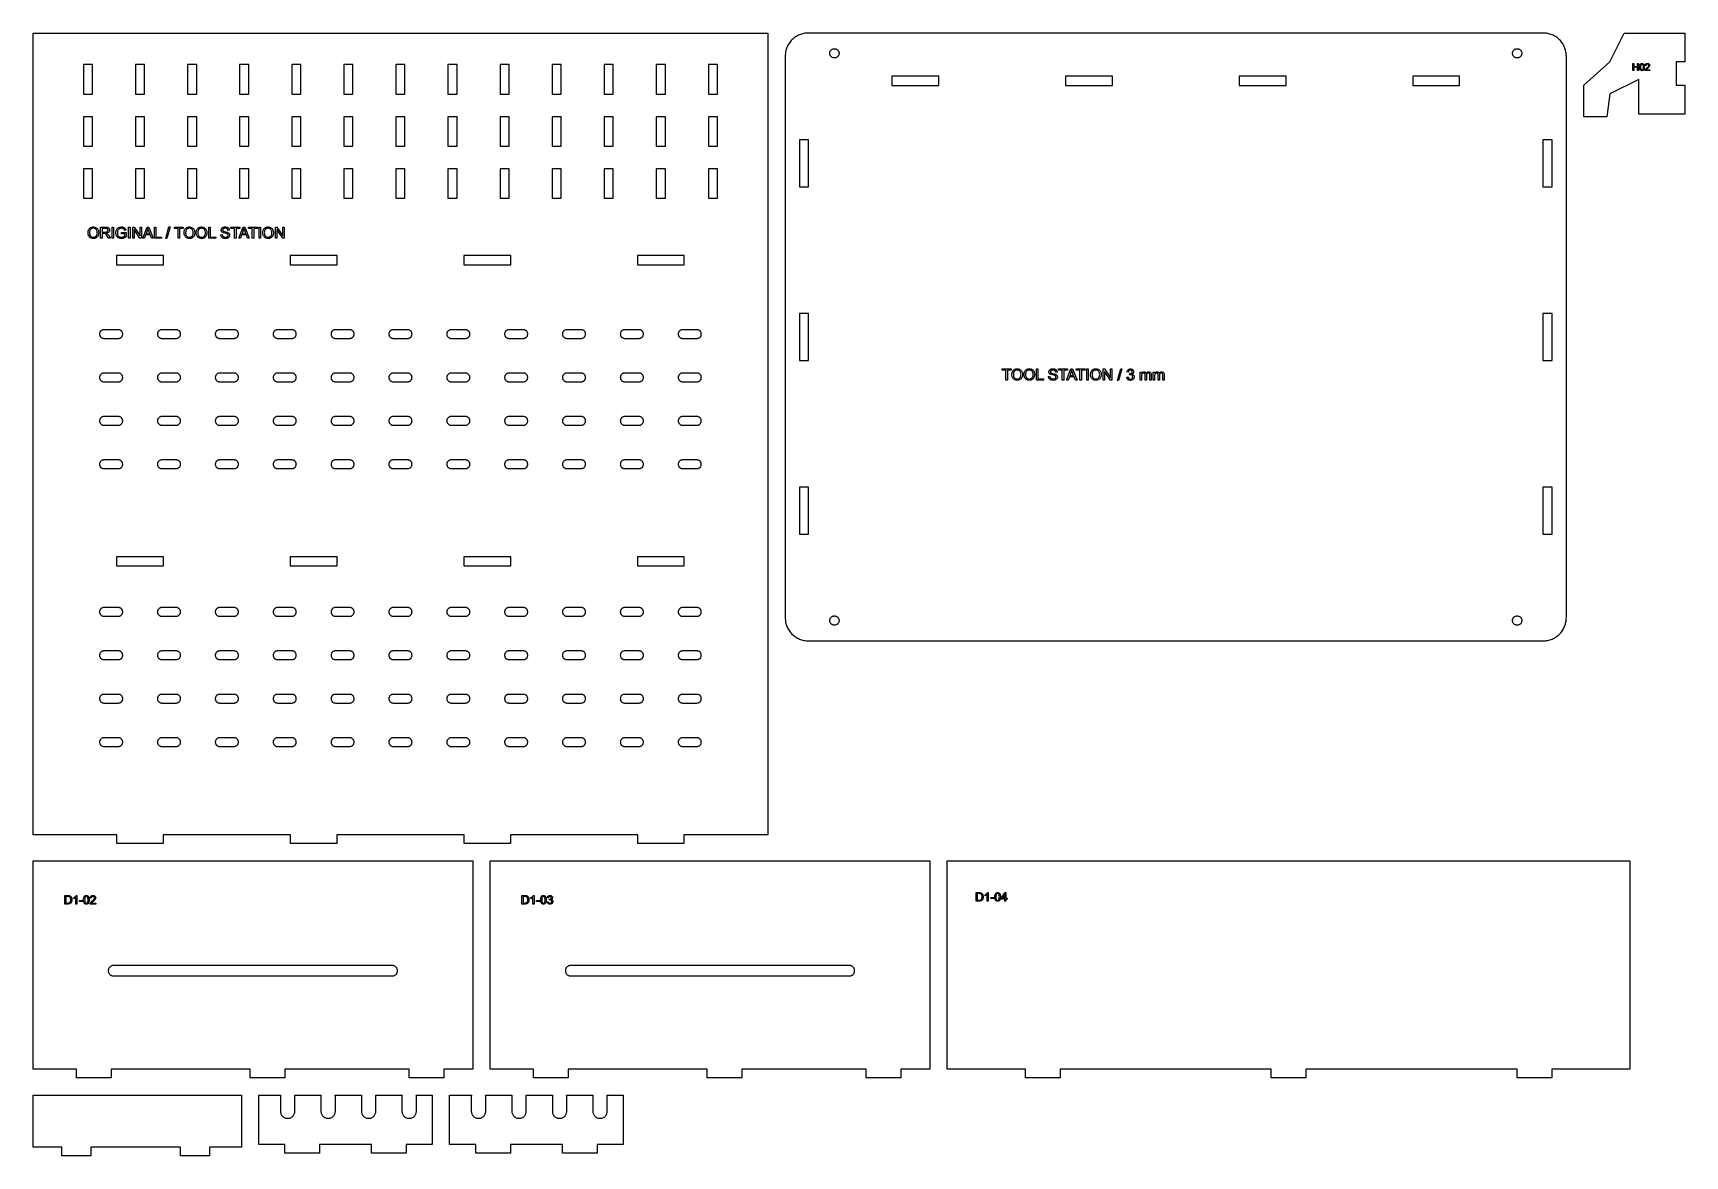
# Model space of a CAD drawing. Header units: millimetres. Extents: x 6 to 577, y -394 to -6.
import ezdxf

# ---------------------------------------------------------------- set-up
doc = ezdxf.new("R2010")
doc.units = ezdxf.units.MM
for name, color, linetype in [('cut_inner', 7, 'Continuous'), ('cut_outer', 7, 'Continuous'), ('engrave', 5, 'Continuous')]:
    doc.layers.add(name, color=color, linetype=linetype)

msp = doc.modelspace()

# ---------------------------------------------------------------- linework, layer by layer
at = {"layer": 'cut_inner'}
for points in [[(281.4, -13), (281.41, -12.84), (281.43, -12.69), (281.47, -12.54), (281.52, -12.39), (281.59, -12.25), (281.67, -12.11), (281.76, -11.98), (281.87, -11.87), (281.98, -11.76), (282.11, -11.67), (282.25, -11.59), (282.39, -11.52), (282.54, -11.47), (282.69, -11.43), (282.84, -11.41), (283, -11.4), (283.16, -11.41), (283.31, -11.43), (283.46, -11.47), (283.61, -11.52), (283.75, -11.59), (283.89, -11.67), (284.02, -11.76), (284.13, -11.87), (284.24, -11.98), (284.33, -12.11), (284.41, -12.25), (284.48, -12.39), (284.53, -12.54), (284.57, -12.69), (284.59, -12.84), (284.6, -13), (284.59, -13.16), (284.57, -13.31), (284.53, -13.46), (284.48, -13.61), (284.41, -13.75), (284.33, -13.89), (284.24, -14.02), (284.13, -14.13), (284.02, -14.24), (283.89, -14.33), (283.75, -14.41), (283.61, -14.48), (283.46, -14.53), (283.31, -14.57), (283.16, -14.59), (283, -14.6), (282.84, -14.59), (282.69, -14.57), (282.54, -14.53), (282.39, -14.48), (282.25, -14.41), (282.11, -14.33), (281.98, -14.24), (281.87, -14.13), (281.76, -14.02), (281.67, -13.89), (281.59, -13.75), (281.52, -13.61), (281.47, -13.46), (281.43, -13.31), (281.41, -13.16), (281.4, -13)], [(517.4, -13), (517.41, -12.84), (517.43, -12.69), (517.47, -12.54), (517.52, -12.39), (517.59, -12.25), (517.67, -12.11), (517.76, -11.98), (517.87, -11.87), (517.98, -11.76), (518.11, -11.67), (518.25, -11.59), (518.39, -11.52), (518.54, -11.47), (518.69, -11.43), (518.84, -11.41), (519, -11.4), (519.16, -11.41), (519.31, -11.43), (519.46, -11.47), (519.61, -11.52), (519.75, -11.59), (519.89, -11.67), (520.02, -11.76), (520.13, -11.87), (520.24, -11.98), (520.33, -12.11), (520.41, -12.25), (520.48, -12.39), (520.53, -12.54), (520.57, -12.69), (520.59, -12.84), (520.6, -13), (520.59, -13.16), (520.57, -13.31), (520.53, -13.46), (520.48, -13.61), (520.41, -13.75), (520.33, -13.89), (520.24, -14.02), (520.13, -14.13), (520.02, -14.24), (519.89, -14.33), (519.75, -14.41), (519.61, -14.48), (519.46, -14.53), (519.31, -14.57), (519.16, -14.59), (519, -14.6), (518.84, -14.59), (518.69, -14.57), (518.54, -14.53), (518.39, -14.48), (518.25, -14.41), (518.11, -14.33), (517.98, -14.24), (517.87, -14.13), (517.76, -14.02), (517.67, -13.89), (517.59, -13.75), (517.52, -13.61), (517.47, -13.46), (517.43, -13.31), (517.41, -13.16), (517.4, -13)], [(23.43, -27.1), (26.57, -27.1), (26.57, -16.9), (23.43, -16.9)], [(41.42, -27.1), (44.58, -27.1), (44.58, -16.9), (41.42, -16.9)], [(59.42, -27.1), (62.58, -27.1), (62.58, -16.9), (59.42, -16.9)], [(77.42, -27.1), (80.58, -27.1), (80.58, -16.9), (77.42, -16.9)], [(95.42, -27.1), (98.58, -27.1), (98.58, -16.9), (95.42, -16.9)], [(113.42, -27.1), (116.58, -27.1), (116.58, -16.9), (113.42, -16.9)], [(131.43, -27.1), (134.57, -27.1), (134.57, -16.9), (131.43, -16.9)], [(149.43, -27.1), (152.57, -27.1), (152.57, -16.9), (149.43, -16.9)], [(167.43, -27.1), (170.57, -27.1), (170.57, -16.9), (167.43, -16.9)], [(185.43, -27.1), (188.57, -27.1), (188.57, -16.9), (185.43, -16.9)], [(203.43, -27.1), (206.57, -27.1), (206.57, -16.9), (203.43, -16.9)], [(221.43, -27.1), (224.57, -27.1), (224.57, -16.9), (221.43, -16.9)], [(239.43, -27.1), (242.57, -27.1), (242.57, -16.9), (239.43, -16.9)], [(302.9, -24.07), (319.1, -24.07), (319.1, -20.93), (302.9, -20.93)], [(362.9, -24.07), (379.1, -24.07), (379.1, -20.93), (362.9, -20.93)], [(422.9, -24.07), (439.1, -24.07), (439.1, -20.93), (422.9, -20.93)], [(482.9, -24.07), (499.1, -24.07), (499.1, -20.93), (482.9, -20.93)], [(23.43, -45.1), (26.57, -45.1), (26.57, -34.9), (23.43, -34.9)], [(41.42, -45.1), (44.58, -45.1), (44.58, -34.9), (41.42, -34.9)], [(59.42, -45.1), (62.58, -45.1), (62.58, -34.9), (59.42, -34.9)], [(77.42, -45.1), (80.58, -45.1), (80.58, -34.9), (77.42, -34.9)], [(95.42, -45.1), (98.58, -45.1), (98.58, -34.9), (95.42, -34.9)], [(113.42, -45.1), (116.58, -45.1), (116.58, -34.9), (113.42, -34.9)], [(131.43, -45.1), (134.57, -45.1), (134.57, -34.9), (131.43, -34.9)], [(149.43, -45.1), (152.57, -45.1), (152.57, -34.9), (149.43, -34.9)], [(167.43, -45.1), (170.57, -45.1), (170.57, -34.9), (167.43, -34.9)], [(185.43, -45.1), (188.57, -45.1), (188.57, -34.9), (185.43, -34.9)], [(203.43, -45.1), (206.57, -45.1), (206.57, -34.9), (203.43, -34.9)], [(221.43, -45.1), (224.57, -45.1), (224.57, -34.9), (221.43, -34.9)], [(239.43, -45.1), (242.57, -45.1), (242.57, -34.9), (239.43, -34.9)], [(270.93, -59.1), (274.07, -59.1), (274.07, -42.9), (270.93, -42.9)], [(527.92, -59.1), (531.08, -59.1), (531.08, -42.9), (527.92, -42.9)], [(23.43, -63.1), (26.57, -63.1), (26.57, -52.9), (23.43, -52.9)], [(41.42, -63.1), (44.58, -63.1), (44.58, -52.9), (41.42, -52.9)], [(59.42, -63.1), (62.58, -63.1), (62.58, -52.9), (59.42, -52.9)], [(77.42, -63.1), (80.58, -63.1), (80.58, -52.9), (77.42, -52.9)], [(95.42, -63.1), (98.58, -63.1), (98.58, -52.9), (95.42, -52.9)], [(113.42, -63.1), (116.58, -63.1), (116.58, -52.9), (113.42, -52.9)], [(131.43, -63.1), (134.57, -63.1), (134.57, -52.9), (131.43, -52.9)], [(149.43, -63.1), (152.57, -63.1), (152.57, -52.9), (149.43, -52.9)], [(167.43, -63.1), (170.57, -63.1), (170.57, -52.9), (167.43, -52.9)], [(185.43, -63.1), (188.57, -63.1), (188.57, -52.9), (185.43, -52.9)], [(203.43, -63.1), (206.57, -63.1), (206.57, -52.9), (203.43, -52.9)], [(221.43, -63.1), (224.57, -63.1), (224.57, -52.9), (221.43, -52.9)], [(239.43, -63.1), (242.57, -63.1), (242.57, -52.9), (239.43, -52.9)], [(34.9, -86.08), (51.1, -86.08), (51.1, -82.92), (34.9, -82.92)], [(94.9, -86.08), (111.1, -86.08), (111.1, -82.92), (94.9, -82.92)], [(154.9, -86.08), (171.1, -86.08), (171.1, -82.92), (154.9, -82.92)], [(214.9, -86.08), (231.1, -86.08), (231.1, -82.92), (214.9, -82.92)], [(270.93, -119.1), (274.07, -119.1), (274.07, -102.9), (270.93, -102.9)], [(527.92, -119.1), (531.08, -119.1), (531.08, -102.9), (527.92, -102.9)], [(30.5, -111.5), (35.5, -111.5), (35.65, -111.49), (35.79, -111.47), (35.94, -111.44), (36.07, -111.39), (36.21, -111.32), (36.33, -111.25), (36.45, -111.16), (36.56, -111.06), (36.66, -110.95), (36.75, -110.83), (36.82, -110.71), (36.89, -110.57), (36.94, -110.44), (36.97, -110.29), (36.99, -110.15), (37, -110), (37, -110), (36.99, -109.85), (36.97, -109.71), (36.94, -109.56), (36.89, -109.43), (36.82, -109.29), (36.75, -109.17), (36.66, -109.05), (36.56, -108.94), (36.45, -108.84), (36.33, -108.75), (36.21, -108.68), (36.07, -108.61), (35.94, -108.56), (35.79, -108.53), (35.65, -108.51), (35.5, -108.5), (30.5, -108.5), (30.35, -108.51), (30.21, -108.53), (30.06, -108.56), (29.93, -108.61), (29.79, -108.68), (29.67, -108.75), (29.55, -108.84), (29.44, -108.94), (29.34, -109.05), (29.25, -109.17), (29.18, -109.29), (29.11, -109.43), (29.06, -109.56), (29.03, -109.71), (29.01, -109.85), (29, -110), (29, -110), (29.01, -110.15), (29.03, -110.29), (29.06, -110.44), (29.11, -110.57), (29.18, -110.71), (29.25, -110.83), (29.34, -110.95), (29.44, -111.06), (29.55, -111.16), (29.67, -111.25), (29.79, -111.32), (29.93, -111.39), (30.06, -111.44), (30.21, -111.47), (30.35, -111.49), (30.5, -111.5)], [(50.5, -111.5), (55.5, -111.5), (55.65, -111.49), (55.79, -111.47), (55.94, -111.44), (56.07, -111.39), (56.21, -111.32), (56.33, -111.25), (56.45, -111.16), (56.56, -111.06), (56.66, -110.95), (56.75, -110.83), (56.82, -110.71), (56.89, -110.57), (56.94, -110.44), (56.97, -110.29), (56.99, -110.15), (57, -110), (57, -110), (56.99, -109.85), (56.97, -109.71), (56.94, -109.56), (56.89, -109.43), (56.82, -109.29), (56.75, -109.17), (56.66, -109.05), (56.56, -108.94), (56.45, -108.84), (56.33, -108.75), (56.21, -108.68), (56.07, -108.61), (55.94, -108.56), (55.79, -108.53), (55.65, -108.51), (55.5, -108.5), (50.5, -108.5), (50.35, -108.51), (50.21, -108.53), (50.06, -108.56), (49.93, -108.61), (49.79, -108.68), (49.67, -108.75), (49.55, -108.84), (49.44, -108.94), (49.34, -109.05), (49.25, -109.17), (49.18, -109.29), (49.11, -109.43), (49.06, -109.56), (49.03, -109.71), (49.01, -109.85), (49, -110), (49, -110), (49.01, -110.15), (49.03, -110.29), (49.06, -110.44), (49.11, -110.57), (49.18, -110.71), (49.25, -110.83), (49.34, -110.95), (49.44, -111.06), (49.55, -111.16), (49.67, -111.25), (49.79, -111.32), (49.93, -111.39), (50.06, -111.44), (50.21, -111.47), (50.35, -111.49), (50.5, -111.5)], [(70.5, -111.5), (75.5, -111.5), (75.65, -111.49), (75.79, -111.47), (75.94, -111.44), (76.07, -111.39), (76.21, -111.32), (76.33, -111.25), (76.45, -111.16), (76.56, -111.06), (76.66, -110.95), (76.75, -110.83), (76.82, -110.71), (76.89, -110.57), (76.94, -110.44), (76.97, -110.29), (76.99, -110.15), (77, -110), (77, -110), (76.99, -109.85), (76.97, -109.71), (76.94, -109.56), (76.89, -109.43), (76.82, -109.29), (76.75, -109.17), (76.66, -109.05), (76.56, -108.94), (76.45, -108.84), (76.33, -108.75), (76.21, -108.68), (76.07, -108.61), (75.94, -108.56), (75.79, -108.53), (75.65, -108.51), (75.5, -108.5), (70.5, -108.5), (70.35, -108.51), (70.21, -108.53), (70.06, -108.56), (69.93, -108.61), (69.79, -108.68), (69.67, -108.75), (69.55, -108.84), (69.44, -108.94), (69.34, -109.05), (69.25, -109.17), (69.18, -109.29), (69.11, -109.43), (69.06, -109.56), (69.03, -109.71), (69.01, -109.85), (69, -110), (69, -110), (69.01, -110.15), (69.03, -110.29), (69.06, -110.44), (69.11, -110.57), (69.18, -110.71), (69.25, -110.83), (69.34, -110.95), (69.44, -111.06), (69.55, -111.16), (69.67, -111.25), (69.79, -111.32), (69.93, -111.39), (70.06, -111.44), (70.21, -111.47), (70.35, -111.49), (70.5, -111.5)], [(90.5, -111.5), (95.5, -111.5), (95.65, -111.49), (95.79, -111.47), (95.94, -111.44), (96.07, -111.39), (96.21, -111.32), (96.33, -111.25), (96.45, -111.16), (96.56, -111.06), (96.66, -110.95), (96.75, -110.83), (96.82, -110.71), (96.89, -110.57), (96.94, -110.44), (96.97, -110.29), (96.99, -110.15), (97, -110), (97, -110), (96.99, -109.85), (96.97, -109.71), (96.94, -109.56), (96.89, -109.43), (96.82, -109.29), (96.75, -109.17), (96.66, -109.05), (96.56, -108.94), (96.45, -108.84), (96.33, -108.75), (96.21, -108.68), (96.07, -108.61), (95.94, -108.56), (95.79, -108.53), (95.65, -108.51), (95.5, -108.5), (90.5, -108.5), (90.35, -108.51), (90.21, -108.53), (90.06, -108.56), (89.93, -108.61), (89.79, -108.68), (89.67, -108.75), (89.55, -108.84), (89.44, -108.94), (89.34, -109.05), (89.25, -109.17), (89.18, -109.29), (89.11, -109.43), (89.06, -109.56), (89.03, -109.71), (89.01, -109.85), (89, -110), (89, -110), (89.01, -110.15), (89.03, -110.29), (89.06, -110.44), (89.11, -110.57), (89.18, -110.71), (89.25, -110.83), (89.34, -110.95), (89.44, -111.06), (89.55, -111.16), (89.67, -111.25), (89.79, -111.32), (89.93, -111.39), (90.06, -111.44), (90.21, -111.47), (90.35, -111.49), (90.5, -111.5)], [(110.5, -111.5), (115.5, -111.5), (115.65, -111.49), (115.79, -111.47), (115.94, -111.44), (116.07, -111.39), (116.21, -111.32), (116.33, -111.25), (116.45, -111.16), (116.56, -111.06), (116.66, -110.95), (116.75, -110.83), (116.82, -110.71), (116.89, -110.57), (116.94, -110.44), (116.97, -110.29), (116.99, -110.15), (117, -110), (117, -110), (116.99, -109.85), (116.97, -109.71), (116.94, -109.56), (116.89, -109.43), (116.82, -109.29), (116.75, -109.17), (116.66, -109.05), (116.56, -108.94), (116.45, -108.84), (116.33, -108.75), (116.21, -108.68), (116.07, -108.61), (115.94, -108.56), (115.79, -108.53), (115.65, -108.51), (115.5, -108.5), (110.5, -108.5), (110.35, -108.51), (110.21, -108.53), (110.06, -108.56), (109.93, -108.61), (109.79, -108.68), (109.67, -108.75), (109.55, -108.84), (109.44, -108.94), (109.34, -109.05), (109.25, -109.17), (109.18, -109.29), (109.11, -109.43), (109.06, -109.56), (109.03, -109.71), (109.01, -109.85), (109, -110), (109, -110), (109.01, -110.15), (109.03, -110.29), (109.06, -110.44), (109.11, -110.57), (109.18, -110.71), (109.25, -110.83), (109.34, -110.95), (109.44, -111.06), (109.55, -111.16), (109.67, -111.25), (109.79, -111.32), (109.93, -111.39), (110.06, -111.44), (110.21, -111.47), (110.35, -111.49), (110.5, -111.5)], [(130.5, -111.5), (135.5, -111.5), (135.65, -111.49), (135.79, -111.47), (135.94, -111.44), (136.07, -111.39), (136.21, -111.32), (136.33, -111.25), (136.45, -111.16), (136.56, -111.06), (136.66, -110.95), (136.75, -110.83), (136.82, -110.71), (136.89, -110.57), (136.94, -110.44), (136.97, -110.29), (136.99, -110.15), (137, -110), (137, -110), (136.99, -109.85), (136.97, -109.71), (136.94, -109.56), (136.89, -109.43), (136.82, -109.29), (136.75, -109.17), (136.66, -109.05), (136.56, -108.94), (136.45, -108.84), (136.33, -108.75), (136.21, -108.68), (136.07, -108.61), (135.94, -108.56), (135.79, -108.53), (135.65, -108.51), (135.5, -108.5), (130.5, -108.5), (130.35, -108.51), (130.21, -108.53), (130.06, -108.56), (129.93, -108.61), (129.79, -108.68), (129.67, -108.75), (129.55, -108.84), (129.44, -108.94), (129.34, -109.05), (129.25, -109.17), (129.18, -109.29), (129.11, -109.43), (129.06, -109.56), (129.03, -109.71), (129.01, -109.85), (129, -110), (129, -110), (129.01, -110.15), (129.03, -110.29), (129.06, -110.44), (129.11, -110.57), (129.18, -110.71), (129.25, -110.83), (129.34, -110.95), (129.44, -111.06), (129.55, -111.16), (129.67, -111.25), (129.79, -111.32), (129.93, -111.39), (130.06, -111.44), (130.21, -111.47), (130.35, -111.49), (130.5, -111.5)], [(150.5, -111.5), (155.5, -111.5), (155.65, -111.49), (155.79, -111.47), (155.94, -111.44), (156.07, -111.39), (156.21, -111.32), (156.33, -111.25), (156.45, -111.16), (156.56, -111.06), (156.66, -110.95), (156.75, -110.83), (156.82, -110.71), (156.89, -110.57), (156.94, -110.44), (156.97, -110.29), (156.99, -110.15), (157, -110), (157, -110), (156.99, -109.85), (156.97, -109.71), (156.94, -109.56), (156.89, -109.43), (156.82, -109.29), (156.75, -109.17), (156.66, -109.05), (156.56, -108.94), (156.45, -108.84), (156.33, -108.75), (156.21, -108.68), (156.07, -108.61), (155.94, -108.56), (155.79, -108.53), (155.65, -108.51), (155.5, -108.5), (150.5, -108.5), (150.35, -108.51), (150.21, -108.53), (150.06, -108.56), (149.93, -108.61), (149.79, -108.68), (149.67, -108.75), (149.55, -108.84), (149.44, -108.94), (149.34, -109.05), (149.25, -109.17), (149.18, -109.29), (149.11, -109.43), (149.06, -109.56), (149.03, -109.71), (149.01, -109.85), (149, -110), (149, -110), (149.01, -110.15), (149.03, -110.29), (149.06, -110.44), (149.11, -110.57), (149.18, -110.71), (149.25, -110.83), (149.34, -110.95), (149.44, -111.06), (149.55, -111.16), (149.67, -111.25), (149.79, -111.32), (149.93, -111.39), (150.06, -111.44), (150.21, -111.47), (150.35, -111.49), (150.5, -111.5)], [(170.5, -111.5), (175.5, -111.5), (175.65, -111.49), (175.79, -111.47), (175.94, -111.44), (176.07, -111.39), (176.21, -111.32), (176.33, -111.25), (176.45, -111.16), (176.56, -111.06), (176.66, -110.95), (176.75, -110.83), (176.82, -110.71), (176.89, -110.57), (176.94, -110.44), (176.97, -110.29), (176.99, -110.15), (177, -110), (177, -110), (176.99, -109.85), (176.97, -109.71), (176.94, -109.56), (176.89, -109.43), (176.82, -109.29), (176.75, -109.17), (176.66, -109.05), (176.56, -108.94), (176.45, -108.84), (176.33, -108.75), (176.21, -108.68), (176.07, -108.61), (175.94, -108.56), (175.79, -108.53), (175.65, -108.51), (175.5, -108.5), (170.5, -108.5), (170.35, -108.51), (170.21, -108.53), (170.06, -108.56), (169.93, -108.61), (169.79, -108.68), (169.67, -108.75), (169.55, -108.84), (169.44, -108.94), (169.34, -109.05), (169.25, -109.17), (169.18, -109.29), (169.11, -109.43), (169.06, -109.56), (169.03, -109.71), (169.01, -109.85), (169, -110), (169, -110), (169.01, -110.15), (169.03, -110.29), (169.06, -110.44), (169.11, -110.57), (169.18, -110.71), (169.25, -110.83), (169.34, -110.95), (169.44, -111.06), (169.55, -111.16), (169.67, -111.25), (169.79, -111.32), (169.93, -111.39), (170.06, -111.44), (170.21, -111.47), (170.35, -111.49), (170.5, -111.5)], [(190.5, -111.5), (195.5, -111.5), (195.65, -111.49), (195.79, -111.47), (195.94, -111.44), (196.07, -111.39), (196.21, -111.32), (196.33, -111.25), (196.45, -111.16), (196.56, -111.06), (196.66, -110.95), (196.75, -110.83), (196.82, -110.71), (196.89, -110.57), (196.94, -110.44), (196.97, -110.29), (196.99, -110.15), (197, -110), (197, -110), (196.99, -109.85), (196.97, -109.71), (196.94, -109.56), (196.89, -109.43), (196.82, -109.29), (196.75, -109.17), (196.66, -109.05), (196.56, -108.94), (196.45, -108.84), (196.33, -108.75), (196.21, -108.68), (196.07, -108.61), (195.94, -108.56), (195.79, -108.53), (195.65, -108.51), (195.5, -108.5), (190.5, -108.5), (190.35, -108.51), (190.21, -108.53), (190.06, -108.56), (189.93, -108.61), (189.79, -108.68), (189.67, -108.75), (189.55, -108.84), (189.44, -108.94), (189.34, -109.05), (189.25, -109.17), (189.18, -109.29), (189.11, -109.43), (189.06, -109.56), (189.03, -109.71), (189.01, -109.85), (189, -110), (189, -110), (189.01, -110.15), (189.03, -110.29), (189.06, -110.44), (189.11, -110.57), (189.18, -110.71), (189.25, -110.83), (189.34, -110.95), (189.44, -111.06), (189.55, -111.16), (189.67, -111.25), (189.79, -111.32), (189.93, -111.39), (190.06, -111.44), (190.21, -111.47), (190.35, -111.49), (190.5, -111.5)], [(210.5, -111.5), (215.5, -111.5), (215.65, -111.49), (215.79, -111.47), (215.94, -111.44), (216.07, -111.39), (216.21, -111.32), (216.33, -111.25), (216.45, -111.16), (216.56, -111.06), (216.66, -110.95), (216.75, -110.83), (216.82, -110.71), (216.89, -110.57), (216.94, -110.44), (216.97, -110.29), (216.99, -110.15), (217, -110), (217, -110), (216.99, -109.85), (216.97, -109.71), (216.94, -109.56), (216.89, -109.43), (216.82, -109.29), (216.75, -109.17), (216.66, -109.05), (216.56, -108.94), (216.45, -108.84), (216.33, -108.75), (216.21, -108.68), (216.07, -108.61), (215.94, -108.56), (215.79, -108.53), (215.65, -108.51), (215.5, -108.5), (210.5, -108.5), (210.35, -108.51), (210.21, -108.53), (210.06, -108.56), (209.93, -108.61), (209.79, -108.68), (209.67, -108.75), (209.55, -108.84), (209.44, -108.94), (209.34, -109.05), (209.25, -109.17), (209.18, -109.29), (209.11, -109.43), (209.06, -109.56), (209.03, -109.71), (209.01, -109.85), (209, -110), (209, -110), (209.01, -110.15), (209.03, -110.29), (209.06, -110.44), (209.11, -110.57), (209.18, -110.71), (209.25, -110.83), (209.34, -110.95), (209.44, -111.06), (209.55, -111.16), (209.67, -111.25), (209.79, -111.32), (209.93, -111.39), (210.06, -111.44), (210.21, -111.47), (210.35, -111.49), (210.5, -111.5)], [(230.5, -111.5), (235.5, -111.5), (235.65, -111.49), (235.79, -111.47), (235.94, -111.44), (236.07, -111.39), (236.21, -111.32), (236.33, -111.25), (236.45, -111.16), (236.56, -111.06), (236.66, -110.95), (236.75, -110.83), (236.82, -110.71), (236.89, -110.57), (236.94, -110.44), (236.97, -110.29), (236.99, -110.15), (237, -110), (237, -110), (236.99, -109.85), (236.97, -109.71), (236.94, -109.56), (236.89, -109.43), (236.82, -109.29), (236.75, -109.17), (236.66, -109.05), (236.56, -108.94), (236.45, -108.84), (236.33, -108.75), (236.21, -108.68), (236.07, -108.61), (235.94, -108.56), (235.79, -108.53), (235.65, -108.51), (235.5, -108.5), (230.5, -108.5), (230.35, -108.51), (230.21, -108.53), (230.06, -108.56), (229.93, -108.61), (229.79, -108.68), (229.67, -108.75), (229.55, -108.84), (229.44, -108.94), (229.34, -109.05), (229.25, -109.17), (229.18, -109.29), (229.11, -109.43), (229.06, -109.56), (229.03, -109.71), (229.01, -109.85), (229, -110), (229, -110), (229.01, -110.15), (229.03, -110.29), (229.06, -110.44), (229.11, -110.57), (229.18, -110.71), (229.25, -110.83), (229.34, -110.95), (229.44, -111.06), (229.55, -111.16), (229.67, -111.25), (229.79, -111.32), (229.93, -111.39), (230.06, -111.44), (230.21, -111.47), (230.35, -111.49), (230.5, -111.5)], [(30.5, -126.5), (35.5, -126.5), (35.65, -126.49), (35.79, -126.47), (35.94, -126.44), (36.07, -126.39), (36.21, -126.32), (36.33, -126.25), (36.45, -126.16), (36.56, -126.06), (36.66, -125.95), (36.75, -125.83), (36.82, -125.71), (36.89, -125.57), (36.94, -125.44), (36.97, -125.29), (36.99, -125.15), (37, -125), (37, -125), (36.99, -124.85), (36.97, -124.71), (36.94, -124.56), (36.89, -124.43), (36.82, -124.29), (36.75, -124.17), (36.66, -124.05), (36.56, -123.94), (36.45, -123.84), (36.33, -123.75), (36.21, -123.68), (36.07, -123.61), (35.94, -123.56), (35.79, -123.53), (35.65, -123.51), (35.5, -123.5), (30.5, -123.5), (30.35, -123.51), (30.21, -123.53), (30.06, -123.56), (29.93, -123.61), (29.79, -123.68), (29.67, -123.75), (29.55, -123.84), (29.44, -123.94), (29.34, -124.05), (29.25, -124.17), (29.18, -124.29), (29.11, -124.43), (29.06, -124.56), (29.03, -124.71), (29.01, -124.85), (29, -125), (29, -125), (29.01, -125.15), (29.03, -125.29), (29.06, -125.44), (29.11, -125.57), (29.18, -125.71), (29.25, -125.83), (29.34, -125.95), (29.44, -126.06), (29.55, -126.16), (29.67, -126.25), (29.79, -126.32), (29.93, -126.39), (30.06, -126.44), (30.21, -126.47), (30.35, -126.49), (30.5, -126.5)], [(50.5, -126.5), (55.5, -126.5), (55.65, -126.49), (55.79, -126.47), (55.94, -126.44), (56.07, -126.39), (56.21, -126.32), (56.33, -126.25), (56.45, -126.16), (56.56, -126.06), (56.66, -125.95), (56.75, -125.83), (56.82, -125.71), (56.89, -125.57), (56.94, -125.44), (56.97, -125.29), (56.99, -125.15), (57, -125), (57, -125), (56.99, -124.85), (56.97, -124.71), (56.94, -124.56), (56.89, -124.43), (56.82, -124.29), (56.75, -124.17), (56.66, -124.05), (56.56, -123.94), (56.45, -123.84), (56.33, -123.75), (56.21, -123.68), (56.07, -123.61), (55.94, -123.56), (55.79, -123.53), (55.65, -123.51), (55.5, -123.5), (50.5, -123.5), (50.35, -123.51), (50.21, -123.53), (50.06, -123.56), (49.93, -123.61), (49.79, -123.68), (49.67, -123.75), (49.55, -123.84), (49.44, -123.94), (49.34, -124.05), (49.25, -124.17), (49.18, -124.29), (49.11, -124.43), (49.06, -124.56), (49.03, -124.71), (49.01, -124.85), (49, -125), (49, -125), (49.01, -125.15), (49.03, -125.29), (49.06, -125.44), (49.11, -125.57), (49.18, -125.71), (49.25, -125.83), (49.34, -125.95), (49.44, -126.06), (49.55, -126.16), (49.67, -126.25), (49.79, -126.32), (49.93, -126.39), (50.06, -126.44), (50.21, -126.47), (50.35, -126.49), (50.5, -126.5)], [(70.5, -126.5), (75.5, -126.5), (75.65, -126.49), (75.79, -126.47), (75.94, -126.44), (76.07, -126.39), (76.21, -126.32), (76.33, -126.25), (76.45, -126.16), (76.56, -126.06), (76.66, -125.95), (76.75, -125.83), (76.82, -125.71), (76.89, -125.57), (76.94, -125.44), (76.97, -125.29), (76.99, -125.15), (77, -125), (77, -125), (76.99, -124.85), (76.97, -124.71), (76.94, -124.56), (76.89, -124.43), (76.82, -124.29), (76.75, -124.17), (76.66, -124.05), (76.56, -123.94), (76.45, -123.84), (76.33, -123.75), (76.21, -123.68), (76.07, -123.61), (75.94, -123.56), (75.79, -123.53), (75.65, -123.51), (75.5, -123.5), (70.5, -123.5), (70.35, -123.51), (70.21, -123.53), (70.06, -123.56), (69.93, -123.61), (69.79, -123.68), (69.67, -123.75), (69.55, -123.84), (69.44, -123.94), (69.34, -124.05), (69.25, -124.17), (69.18, -124.29), (69.11, -124.43), (69.06, -124.56), (69.03, -124.71), (69.01, -124.85), (69, -125), (69, -125), (69.01, -125.15), (69.03, -125.29), (69.06, -125.44), (69.11, -125.57), (69.18, -125.71), (69.25, -125.83), (69.34, -125.95), (69.44, -126.06), (69.55, -126.16), (69.67, -126.25), (69.79, -126.32), (69.93, -126.39), (70.06, -126.44), (70.21, -126.47), (70.35, -126.49), (70.5, -126.5)], [(90.5, -126.5), (95.5, -126.5), (95.65, -126.49), (95.79, -126.47), (95.94, -126.44), (96.07, -126.39), (96.21, -126.32), (96.33, -126.25), (96.45, -126.16), (96.56, -126.06), (96.66, -125.95), (96.75, -125.83), (96.82, -125.71), (96.89, -125.57), (96.94, -125.44), (96.97, -125.29), (96.99, -125.15), (97, -125), (97, -125), (96.99, -124.85), (96.97, -124.71), (96.94, -124.56), (96.89, -124.43), (96.82, -124.29), (96.75, -124.17), (96.66, -124.05), (96.56, -123.94), (96.45, -123.84), (96.33, -123.75), (96.21, -123.68), (96.07, -123.61), (95.94, -123.56), (95.79, -123.53), (95.65, -123.51), (95.5, -123.5), (90.5, -123.5), (90.35, -123.51), (90.21, -123.53), (90.06, -123.56), (89.93, -123.61), (89.79, -123.68), (89.67, -123.75), (89.55, -123.84), (89.44, -123.94), (89.34, -124.05), (89.25, -124.17), (89.18, -124.29), (89.11, -124.43), (89.06, -124.56), (89.03, -124.71), (89.01, -124.85), (89, -125), (89, -125), (89.01, -125.15), (89.03, -125.29), (89.06, -125.44), (89.11, -125.57), (89.18, -125.71), (89.25, -125.83), (89.34, -125.95), (89.44, -126.06), (89.55, -126.16), (89.67, -126.25), (89.79, -126.32), (89.93, -126.39), (90.06, -126.44), (90.21, -126.47), (90.35, -126.49), (90.5, -126.5)], [(110.5, -126.5), (115.5, -126.5), (115.65, -126.49), (115.79, -126.47), (115.94, -126.44), (116.07, -126.39), (116.21, -126.32), (116.33, -126.25), (116.45, -126.16), (116.56, -126.06), (116.66, -125.95), (116.75, -125.83), (116.82, -125.71), (116.89, -125.57), (116.94, -125.44), (116.97, -125.29), (116.99, -125.15), (117, -125), (117, -125), (116.99, -124.85), (116.97, -124.71), (116.94, -124.56), (116.89, -124.43), (116.82, -124.29), (116.75, -124.17), (116.66, -124.05), (116.56, -123.94), (116.45, -123.84), (116.33, -123.75), (116.21, -123.68), (116.07, -123.61), (115.94, -123.56), (115.79, -123.53), (115.65, -123.51), (115.5, -123.5), (110.5, -123.5), (110.35, -123.51), (110.21, -123.53), (110.06, -123.56), (109.93, -123.61), (109.79, -123.68), (109.67, -123.75), (109.55, -123.84), (109.44, -123.94), (109.34, -124.05), (109.25, -124.17), (109.18, -124.29), (109.11, -124.43), (109.06, -124.56), (109.03, -124.71), (109.01, -124.85), (109, -125), (109, -125), (109.01, -125.15), (109.03, -125.29), (109.06, -125.44), (109.11, -125.57), (109.18, -125.71), (109.25, -125.83), (109.34, -125.95), (109.44, -126.06), (109.55, -126.16), (109.67, -126.25), (109.79, -126.32), (109.93, -126.39), (110.06, -126.44), (110.21, -126.47), (110.35, -126.49), (110.5, -126.5)], [(130.5, -126.5), (135.5, -126.5), (135.65, -126.49), (135.79, -126.47), (135.94, -126.44), (136.07, -126.39), (136.21, -126.32), (136.33, -126.25), (136.45, -126.16), (136.56, -126.06), (136.66, -125.95), (136.75, -125.83), (136.82, -125.71), (136.89, -125.57), (136.94, -125.44), (136.97, -125.29), (136.99, -125.15), (137, -125), (137, -125), (136.99, -124.85), (136.97, -124.71), (136.94, -124.56), (136.89, -124.43), (136.82, -124.29), (136.75, -124.17), (136.66, -124.05), (136.56, -123.94), (136.45, -123.84), (136.33, -123.75), (136.21, -123.68), (136.07, -123.61), (135.94, -123.56), (135.79, -123.53), (135.65, -123.51), (135.5, -123.5), (130.5, -123.5), (130.35, -123.51), (130.21, -123.53), (130.06, -123.56), (129.93, -123.61), (129.79, -123.68), (129.67, -123.75), (129.55, -123.84), (129.44, -123.94), (129.34, -124.05), (129.25, -124.17), (129.18, -124.29), (129.11, -124.43), (129.06, -124.56), (129.03, -124.71), (129.01, -124.85), (129, -125), (129, -125), (129.01, -125.15), (129.03, -125.29), (129.06, -125.44), (129.11, -125.57), (129.18, -125.71), (129.25, -125.83), (129.34, -125.95), (129.44, -126.06), (129.55, -126.16), (129.67, -126.25), (129.79, -126.32), (129.93, -126.39), (130.06, -126.44), (130.21, -126.47), (130.35, -126.49), (130.5, -126.5)], [(150.5, -126.5), (155.5, -126.5), (155.65, -126.49), (155.79, -126.47), (155.94, -126.44), (156.07, -126.39), (156.21, -126.32), (156.33, -126.25), (156.45, -126.16), (156.56, -126.06), (156.66, -125.95), (156.75, -125.83), (156.82, -125.71), (156.89, -125.57), (156.94, -125.44), (156.97, -125.29), (156.99, -125.15), (157, -125), (157, -125), (156.99, -124.85), (156.97, -124.71), (156.94, -124.56), (156.89, -124.43), (156.82, -124.29), (156.75, -124.17), (156.66, -124.05), (156.56, -123.94), (156.45, -123.84), (156.33, -123.75), (156.21, -123.68), (156.07, -123.61), (155.94, -123.56), (155.79, -123.53), (155.65, -123.51), (155.5, -123.5), (150.5, -123.5), (150.35, -123.51), (150.21, -123.53), (150.06, -123.56), (149.93, -123.61), (149.79, -123.68), (149.67, -123.75), (149.55, -123.84), (149.44, -123.94), (149.34, -124.05), (149.25, -124.17), (149.18, -124.29), (149.11, -124.43), (149.06, -124.56), (149.03, -124.71), (149.01, -124.85), (149, -125), (149, -125), (149.01, -125.15), (149.03, -125.29), (149.06, -125.44), (149.11, -125.57), (149.18, -125.71), (149.25, -125.83), (149.34, -125.95), (149.44, -126.06), (149.55, -126.16), (149.67, -126.25), (149.79, -126.32), (149.93, -126.39), (150.06, -126.44), (150.21, -126.47), (150.35, -126.49), (150.5, -126.5)], [(170.5, -126.5), (175.5, -126.5), (175.65, -126.49), (175.79, -126.47), (175.94, -126.44), (176.07, -126.39), (176.21, -126.32), (176.33, -126.25), (176.45, -126.16), (176.56, -126.06), (176.66, -125.95), (176.75, -125.83), (176.82, -125.71), (176.89, -125.57), (176.94, -125.44), (176.97, -125.29), (176.99, -125.15), (177, -125), (177, -125), (176.99, -124.85), (176.97, -124.71), (176.94, -124.56), (176.89, -124.43), (176.82, -124.29), (176.75, -124.17), (176.66, -124.05), (176.56, -123.94), (176.45, -123.84), (176.33, -123.75), (176.21, -123.68), (176.07, -123.61), (175.94, -123.56), (175.79, -123.53), (175.65, -123.51), (175.5, -123.5), (170.5, -123.5), (170.35, -123.51), (170.21, -123.53), (170.06, -123.56), (169.93, -123.61), (169.79, -123.68), (169.67, -123.75), (169.55, -123.84), (169.44, -123.94), (169.34, -124.05), (169.25, -124.17), (169.18, -124.29), (169.11, -124.43), (169.06, -124.56), (169.03, -124.71), (169.01, -124.85), (169, -125), (169, -125), (169.01, -125.15), (169.03, -125.29), (169.06, -125.44), (169.11, -125.57), (169.18, -125.71), (169.25, -125.83), (169.34, -125.95), (169.44, -126.06), (169.55, -126.16), (169.67, -126.25), (169.79, -126.32), (169.93, -126.39), (170.06, -126.44), (170.21, -126.47), (170.35, -126.49), (170.5, -126.5)], [(190.5, -126.5), (195.5, -126.5), (195.65, -126.49), (195.79, -126.47), (195.94, -126.44), (196.07, -126.39), (196.21, -126.32), (196.33, -126.25), (196.45, -126.16), (196.56, -126.06), (196.66, -125.95), (196.75, -125.83), (196.82, -125.71), (196.89, -125.57), (196.94, -125.44), (196.97, -125.29), (196.99, -125.15), (197, -125), (197, -125), (196.99, -124.85), (196.97, -124.71), (196.94, -124.56), (196.89, -124.43), (196.82, -124.29), (196.75, -124.17), (196.66, -124.05), (196.56, -123.94), (196.45, -123.84), (196.33, -123.75), (196.21, -123.68), (196.07, -123.61), (195.94, -123.56), (195.79, -123.53), (195.65, -123.51), (195.5, -123.5), (190.5, -123.5), (190.35, -123.51), (190.21, -123.53), (190.06, -123.56), (189.93, -123.61), (189.79, -123.68), (189.67, -123.75), (189.55, -123.84), (189.44, -123.94), (189.34, -124.05), (189.25, -124.17), (189.18, -124.29), (189.11, -124.43), (189.06, -124.56), (189.03, -124.71), (189.01, -124.85), (189, -125), (189, -125), (189.01, -125.15), (189.03, -125.29), (189.06, -125.44), (189.11, -125.57), (189.18, -125.71), (189.25, -125.83), (189.34, -125.95), (189.44, -126.06), (189.55, -126.16), (189.67, -126.25), (189.79, -126.32), (189.93, -126.39), (190.06, -126.44), (190.21, -126.47), (190.35, -126.49), (190.5, -126.5)], [(210.5, -126.5), (215.5, -126.5), (215.65, -126.49), (215.79, -126.47), (215.94, -126.44), (216.07, -126.39), (216.21, -126.32), (216.33, -126.25), (216.45, -126.16), (216.56, -126.06), (216.66, -125.95), (216.75, -125.83), (216.82, -125.71), (216.89, -125.57), (216.94, -125.44), (216.97, -125.29), (216.99, -125.15), (217, -125), (217, -125), (216.99, -124.85), (216.97, -124.71), (216.94, -124.56), (216.89, -124.43), (216.82, -124.29), (216.75, -124.17), (216.66, -124.05), (216.56, -123.94), (216.45, -123.84), (216.33, -123.75), (216.21, -123.68), (216.07, -123.61), (215.94, -123.56), (215.79, -123.53), (215.65, -123.51), (215.5, -123.5), (210.5, -123.5), (210.35, -123.51), (210.21, -123.53), (210.06, -123.56), (209.93, -123.61), (209.79, -123.68), (209.67, -123.75), (209.55, -123.84), (209.44, -123.94), (209.34, -124.05), (209.25, -124.17), (209.18, -124.29), (209.11, -124.43), (209.06, -124.56), (209.03, -124.71), (209.01, -124.85), (209, -125), (209, -125), (209.01, -125.15), (209.03, -125.29), (209.06, -125.44), (209.11, -125.57), (209.18, -125.71), (209.25, -125.83), (209.34, -125.95), (209.44, -126.06), (209.55, -126.16), (209.67, -126.25), (209.79, -126.32), (209.93, -126.39), (210.06, -126.44), (210.21, -126.47), (210.35, -126.49), (210.5, -126.5)], [(230.5, -126.5), (235.5, -126.5), (235.65, -126.49), (235.79, -126.47), (235.94, -126.44), (236.07, -126.39), (236.21, -126.32), (236.33, -126.25), (236.45, -126.16), (236.56, -126.06), (236.66, -125.95), (236.75, -125.83), (236.82, -125.71), (236.89, -125.57), (236.94, -125.44), (236.97, -125.29), (236.99, -125.15), (237, -125), (237, -125), (236.99, -124.85), (236.97, -124.71), (236.94, -124.56), (236.89, -124.43), (236.82, -124.29), (236.75, -124.17), (236.66, -124.05), (236.56, -123.94), (236.45, -123.84), (236.33, -123.75), (236.21, -123.68), (236.07, -123.61), (235.94, -123.56), (235.79, -123.53), (235.65, -123.51), (235.5, -123.5), (230.5, -123.5), (230.35, -123.51), (230.21, -123.53), (230.06, -123.56), (229.93, -123.61), (229.79, -123.68), (229.67, -123.75), (229.55, -123.84), (229.44, -123.94), (229.34, -124.05), (229.25, -124.17), (229.18, -124.29), (229.11, -124.43), (229.06, -124.56), (229.03, -124.71), (229.01, -124.85), (229, -125), (229, -125), (229.01, -125.15), (229.03, -125.29), (229.06, -125.44), (229.11, -125.57), (229.18, -125.71), (229.25, -125.83), (229.34, -125.95), (229.44, -126.06), (229.55, -126.16), (229.67, -126.25), (229.79, -126.32), (229.93, -126.39), (230.06, -126.44), (230.21, -126.47), (230.35, -126.49), (230.5, -126.5)], [(30.5, -141.5), (35.5, -141.5), (35.65, -141.49), (35.79, -141.47), (35.94, -141.44), (36.07, -141.39), (36.21, -141.32), (36.33, -141.25), (36.45, -141.16), (36.56, -141.06), (36.66, -140.95), (36.75, -140.83), (36.82, -140.71), (36.89, -140.57), (36.94, -140.44), (36.97, -140.29), (36.99, -140.15), (37, -140), (37, -140), (36.99, -139.85), (36.97, -139.71), (36.94, -139.56), (36.89, -139.43), (36.82, -139.29), (36.75, -139.17), (36.66, -139.05), (36.56, -138.94), (36.45, -138.84), (36.33, -138.75), (36.21, -138.68), (36.07, -138.61), (35.94, -138.56), (35.79, -138.53), (35.65, -138.51), (35.5, -138.5), (30.5, -138.5), (30.35, -138.51), (30.21, -138.53), (30.06, -138.56), (29.93, -138.61), (29.79, -138.68), (29.67, -138.75), (29.55, -138.84), (29.44, -138.94), (29.34, -139.05), (29.25, -139.17), (29.18, -139.29), (29.11, -139.43), (29.06, -139.56), (29.03, -139.71), (29.01, -139.85), (29, -140), (29, -140), (29.01, -140.15), (29.03, -140.29), (29.06, -140.44), (29.11, -140.57), (29.18, -140.71), (29.25, -140.83), (29.34, -140.95), (29.44, -141.06), (29.55, -141.16), (29.67, -141.25), (29.79, -141.32), (29.93, -141.39), (30.06, -141.44), (30.21, -141.47), (30.35, -141.49), (30.5, -141.5)], [(50.5, -141.5), (55.5, -141.5), (55.65, -141.49), (55.79, -141.47), (55.94, -141.44), (56.07, -141.39), (56.21, -141.32), (56.33, -141.25), (56.45, -141.16), (56.56, -141.06), (56.66, -140.95), (56.75, -140.83), (56.82, -140.71), (56.89, -140.57), (56.94, -140.44), (56.97, -140.29), (56.99, -140.15), (57, -140), (57, -140), (56.99, -139.85), (56.97, -139.71), (56.94, -139.56), (56.89, -139.43), (56.82, -139.29), (56.75, -139.17), (56.66, -139.05), (56.56, -138.94), (56.45, -138.84), (56.33, -138.75), (56.21, -138.68), (56.07, -138.61), (55.94, -138.56), (55.79, -138.53), (55.65, -138.51), (55.5, -138.5), (50.5, -138.5), (50.35, -138.51), (50.21, -138.53), (50.06, -138.56), (49.93, -138.61), (49.79, -138.68), (49.67, -138.75), (49.55, -138.84), (49.44, -138.94), (49.34, -139.05), (49.25, -139.17), (49.18, -139.29), (49.11, -139.43), (49.06, -139.56), (49.03, -139.71), (49.01, -139.85), (49, -140), (49, -140), (49.01, -140.15), (49.03, -140.29), (49.06, -140.44), (49.11, -140.57), (49.18, -140.71), (49.25, -140.83), (49.34, -140.95), (49.44, -141.06), (49.55, -141.16), (49.67, -141.25), (49.79, -141.32), (49.93, -141.39), (50.06, -141.44), (50.21, -141.47), (50.35, -141.49), (50.5, -141.5)], [(70.5, -141.5), (75.5, -141.5), (75.65, -141.49), (75.79, -141.47), (75.94, -141.44), (76.07, -141.39), (76.21, -141.32), (76.33, -141.25), (76.45, -141.16), (76.56, -141.06), (76.66, -140.95), (76.75, -140.83), (76.82, -140.71), (76.89, -140.57), (76.94, -140.44), (76.97, -140.29), (76.99, -140.15), (77, -140), (77, -140), (76.99, -139.85), (76.97, -139.71), (76.94, -139.56), (76.89, -139.43), (76.82, -139.29), (76.75, -139.17), (76.66, -139.05), (76.56, -138.94), (76.45, -138.84), (76.33, -138.75), (76.21, -138.68), (76.07, -138.61), (75.94, -138.56), (75.79, -138.53), (75.65, -138.51), (75.5, -138.5), (70.5, -138.5), (70.35, -138.51), (70.21, -138.53), (70.06, -138.56), (69.93, -138.61), (69.79, -138.68), (69.67, -138.75), (69.55, -138.84), (69.44, -138.94), (69.34, -139.05), (69.25, -139.17), (69.18, -139.29), (69.11, -139.43), (69.06, -139.56), (69.03, -139.71), (69.01, -139.85), (69, -140), (69, -140), (69.01, -140.15), (69.03, -140.29), (69.06, -140.44), (69.11, -140.57), (69.18, -140.71), (69.25, -140.83), (69.34, -140.95), (69.44, -141.06), (69.55, -141.16), (69.67, -141.25), (69.79, -141.32), (69.93, -141.39), (70.06, -141.44), (70.21, -141.47), (70.35, -141.49), (70.5, -141.5)], [(90.5, -141.5), (95.5, -141.5), (95.65, -141.49), (95.79, -141.47), (95.94, -141.44), (96.07, -141.39), (96.21, -141.32), (96.33, -141.25), (96.45, -141.16), (96.56, -141.06), (96.66, -140.95), (96.75, -140.83), (96.82, -140.71), (96.89, -140.57), (96.94, -140.44), (96.97, -140.29), (96.99, -140.15), (97, -140), (97, -140), (96.99, -139.85), (96.97, -139.71), (96.94, -139.56), (96.89, -139.43), (96.82, -139.29), (96.75, -139.17), (96.66, -139.05), (96.56, -138.94), (96.45, -138.84), (96.33, -138.75), (96.21, -138.68), (96.07, -138.61), (95.94, -138.56), (95.79, -138.53), (95.65, -138.51), (95.5, -138.5), (90.5, -138.5), (90.35, -138.51), (90.21, -138.53), (90.06, -138.56), (89.93, -138.61), (89.79, -138.68), (89.67, -138.75), (89.55, -138.84), (89.44, -138.94), (89.34, -139.05), (89.25, -139.17), (89.18, -139.29), (89.11, -139.43), (89.06, -139.56), (89.03, -139.71), (89.01, -139.85), (89, -140), (89, -140), (89.01, -140.15), (89.03, -140.29), (89.06, -140.44), (89.11, -140.57), (89.18, -140.71), (89.25, -140.83), (89.34, -140.95), (89.44, -141.06), (89.55, -141.16), (89.67, -141.25), (89.79, -141.32), (89.93, -141.39), (90.06, -141.44), (90.21, -141.47), (90.35, -141.49), (90.5, -141.5)], [(110.5, -141.5), (115.5, -141.5), (115.65, -141.49), (115.79, -141.47), (115.94, -141.44), (116.07, -141.39), (116.21, -141.32), (116.33, -141.25), (116.45, -141.16), (116.56, -141.06), (116.66, -140.95), (116.75, -140.83), (116.82, -140.71), (116.89, -140.57), (116.94, -140.44), (116.97, -140.29), (116.99, -140.15), (117, -140), (117, -140), (116.99, -139.85), (116.97, -139.71), (116.94, -139.56), (116.89, -139.43), (116.82, -139.29), (116.75, -139.17), (116.66, -139.05), (116.56, -138.94), (116.45, -138.84), (116.33, -138.75), (116.21, -138.68), (116.07, -138.61), (115.94, -138.56), (115.79, -138.53), (115.65, -138.51), (115.5, -138.5), (110.5, -138.5), (110.35, -138.51), (110.21, -138.53), (110.06, -138.56), (109.93, -138.61), (109.79, -138.68), (109.67, -138.75), (109.55, -138.84), (109.44, -138.94), (109.34, -139.05), (109.25, -139.17), (109.18, -139.29), (109.11, -139.43), (109.06, -139.56), (109.03, -139.71), (109.01, -139.85), (109, -140), (109, -140), (109.01, -140.15), (109.03, -140.29), (109.06, -140.44), (109.11, -140.57), (109.18, -140.71), (109.25, -140.83), (109.34, -140.95), (109.44, -141.06), (109.55, -141.16), (109.67, -141.25), (109.79, -141.32), (109.93, -141.39), (110.06, -141.44), (110.21, -141.47), (110.35, -141.49), (110.5, -141.5)], [(130.5, -141.5), (135.5, -141.5), (135.65, -141.49), (135.79, -141.47), (135.94, -141.44), (136.07, -141.39), (136.21, -141.32), (136.33, -141.25), (136.45, -141.16), (136.56, -141.06), (136.66, -140.95), (136.75, -140.83), (136.82, -140.71), (136.89, -140.57), (136.94, -140.44), (136.97, -140.29), (136.99, -140.15), (137, -140), (137, -140), (136.99, -139.85), (136.97, -139.71), (136.94, -139.56), (136.89, -139.43), (136.82, -139.29), (136.75, -139.17), (136.66, -139.05), (136.56, -138.94), (136.45, -138.84), (136.33, -138.75), (136.21, -138.68), (136.07, -138.61), (135.94, -138.56), (135.79, -138.53), (135.65, -138.51), (135.5, -138.5), (130.5, -138.5), (130.35, -138.51), (130.21, -138.53), (130.06, -138.56), (129.93, -138.61), (129.79, -138.68), (129.67, -138.75), (129.55, -138.84), (129.44, -138.94), (129.34, -139.05), (129.25, -139.17), (129.18, -139.29), (129.11, -139.43), (129.06, -139.56), (129.03, -139.71), (129.01, -139.85), (129, -140), (129, -140), (129.01, -140.15), (129.03, -140.29), (129.06, -140.44), (129.11, -140.57), (129.18, -140.71), (129.25, -140.83), (129.34, -140.95), (129.44, -141.06), (129.55, -141.16), (129.67, -141.25), (129.79, -141.32), (129.93, -141.39), (130.06, -141.44), (130.21, -141.47), (130.35, -141.49), (130.5, -141.5)], [(150.5, -141.5), (155.5, -141.5), (155.65, -141.49), (155.79, -141.47), (155.94, -141.44), (156.07, -141.39), (156.21, -141.32), (156.33, -141.25), (156.45, -141.16), (156.56, -141.06), (156.66, -140.95), (156.75, -140.83), (156.82, -140.71), (156.89, -140.57), (156.94, -140.44), (156.97, -140.29), (156.99, -140.15), (157, -140), (157, -140), (156.99, -139.85), (156.97, -139.71), (156.94, -139.56), (156.89, -139.43), (156.82, -139.29), (156.75, -139.17), (156.66, -139.05), (156.56, -138.94), (156.45, -138.84), (156.33, -138.75), (156.21, -138.68), (156.07, -138.61), (155.94, -138.56), (155.79, -138.53), (155.65, -138.51), (155.5, -138.5), (150.5, -138.5), (150.35, -138.51), (150.21, -138.53), (150.06, -138.56), (149.93, -138.61), (149.79, -138.68), (149.67, -138.75), (149.55, -138.84), (149.44, -138.94), (149.34, -139.05), (149.25, -139.17), (149.18, -139.29), (149.11, -139.43), (149.06, -139.56), (149.03, -139.71), (149.01, -139.85), (149, -140), (149, -140), (149.01, -140.15), (149.03, -140.29), (149.06, -140.44), (149.11, -140.57), (149.18, -140.71), (149.25, -140.83), (149.34, -140.95), (149.44, -141.06), (149.55, -141.16), (149.67, -141.25), (149.79, -141.32), (149.93, -141.39), (150.06, -141.44), (150.21, -141.47), (150.35, -141.49), (150.5, -141.5)], [(170.5, -141.5), (175.5, -141.5), (175.65, -141.49), (175.79, -141.47), (175.94, -141.44), (176.07, -141.39), (176.21, -141.32), (176.33, -141.25), (176.45, -141.16), (176.56, -141.06), (176.66, -140.95), (176.75, -140.83), (176.82, -140.71), (176.89, -140.57), (176.94, -140.44), (176.97, -140.29), (176.99, -140.15), (177, -140), (177, -140), (176.99, -139.85), (176.97, -139.71), (176.94, -139.56), (176.89, -139.43), (176.82, -139.29), (176.75, -139.17), (176.66, -139.05), (176.56, -138.94), (176.45, -138.84), (176.33, -138.75), (176.21, -138.68), (176.07, -138.61), (175.94, -138.56), (175.79, -138.53), (175.65, -138.51), (175.5, -138.5), (170.5, -138.5), (170.35, -138.51), (170.21, -138.53), (170.06, -138.56), (169.93, -138.61), (169.79, -138.68), (169.67, -138.75), (169.55, -138.84), (169.44, -138.94), (169.34, -139.05), (169.25, -139.17), (169.18, -139.29), (169.11, -139.43), (169.06, -139.56), (169.03, -139.71), (169.01, -139.85), (169, -140), (169, -140), (169.01, -140.15), (169.03, -140.29), (169.06, -140.44), (169.11, -140.57), (169.18, -140.71), (169.25, -140.83), (169.34, -140.95), (169.44, -141.06), (169.55, -141.16), (169.67, -141.25), (169.79, -141.32), (169.93, -141.39), (170.06, -141.44), (170.21, -141.47), (170.35, -141.49), (170.5, -141.5)], [(190.5, -141.5), (195.5, -141.5), (195.65, -141.49), (195.79, -141.47), (195.94, -141.44), (196.07, -141.39), (196.21, -141.32), (196.33, -141.25), (196.45, -141.16), (196.56, -141.06), (196.66, -140.95), (196.75, -140.83), (196.82, -140.71), (196.89, -140.57), (196.94, -140.44), (196.97, -140.29), (196.99, -140.15), (197, -140), (197, -140), (196.99, -139.85), (196.97, -139.71), (196.94, -139.56), (196.89, -139.43), (196.82, -139.29), (196.75, -139.17), (196.66, -139.05), (196.56, -138.94), (196.45, -138.84), (196.33, -138.75), (196.21, -138.68), (196.07, -138.61), (195.94, -138.56), (195.79, -138.53), (195.65, -138.51), (195.5, -138.5), (190.5, -138.5), (190.35, -138.51), (190.21, -138.53), (190.06, -138.56), (189.93, -138.61), (189.79, -138.68), (189.67, -138.75), (189.55, -138.84), (189.44, -138.94), (189.34, -139.05), (189.25, -139.17), (189.18, -139.29), (189.11, -139.43), (189.06, -139.56), (189.03, -139.71), (189.01, -139.85), (189, -140), (189, -140), (189.01, -140.15), (189.03, -140.29), (189.06, -140.44), (189.11, -140.57), (189.18, -140.71), (189.25, -140.83), (189.34, -140.95), (189.44, -141.06), (189.55, -141.16), (189.67, -141.25), (189.79, -141.32), (189.93, -141.39), (190.06, -141.44), (190.21, -141.47), (190.35, -141.49), (190.5, -141.5)], [(210.5, -141.5), (215.5, -141.5), (215.65, -141.49), (215.79, -141.47), (215.94, -141.44), (216.07, -141.39), (216.21, -141.32), (216.33, -141.25), (216.45, -141.16), (216.56, -141.06), (216.66, -140.95), (216.75, -140.83), (216.82, -140.71), (216.89, -140.57), (216.94, -140.44), (216.97, -140.29), (216.99, -140.15), (217, -140), (217, -140), (216.99, -139.85), (216.97, -139.71), (216.94, -139.56), (216.89, -139.43), (216.82, -139.29), (216.75, -139.17), (216.66, -139.05), (216.56, -138.94), (216.45, -138.84), (216.33, -138.75), (216.21, -138.68), (216.07, -138.61), (215.94, -138.56), (215.79, -138.53), (215.65, -138.51), (215.5, -138.5), (210.5, -138.5), (210.35, -138.51), (210.21, -138.53), (210.06, -138.56), (209.93, -138.61), (209.79, -138.68), (209.67, -138.75), (209.55, -138.84), (209.44, -138.94), (209.34, -139.05), (209.25, -139.17), (209.18, -139.29), (209.11, -139.43), (209.06, -139.56), (209.03, -139.71), (209.01, -139.85), (209, -140), (209, -140), (209.01, -140.15), (209.03, -140.29), (209.06, -140.44), (209.11, -140.57), (209.18, -140.71), (209.25, -140.83), (209.34, -140.95), (209.44, -141.06), (209.55, -141.16), (209.67, -141.25), (209.79, -141.32), (209.93, -141.39), (210.06, -141.44), (210.21, -141.47), (210.35, -141.49), (210.5, -141.5)], [(230.5, -141.5), (235.5, -141.5), (235.65, -141.49), (235.79, -141.47), (235.94, -141.44), (236.07, -141.39), (236.21, -141.32), (236.33, -141.25), (236.45, -141.16), (236.56, -141.06), (236.66, -140.95), (236.75, -140.83), (236.82, -140.71), (236.89, -140.57), (236.94, -140.44), (236.97, -140.29), (236.99, -140.15), (237, -140), (237, -140), (236.99, -139.85), (236.97, -139.71), (236.94, -139.56), (236.89, -139.43), (236.82, -139.29), (236.75, -139.17), (236.66, -139.05), (236.56, -138.94), (236.45, -138.84), (236.33, -138.75), (236.21, -138.68), (236.07, -138.61), (235.94, -138.56), (235.79, -138.53), (235.65, -138.51), (235.5, -138.5), (230.5, -138.5), (230.35, -138.51), (230.21, -138.53), (230.06, -138.56), (229.93, -138.61), (229.79, -138.68), (229.67, -138.75), (229.55, -138.84), (229.44, -138.94), (229.34, -139.05), (229.25, -139.17), (229.18, -139.29), (229.11, -139.43), (229.06, -139.56), (229.03, -139.71), (229.01, -139.85), (229, -140), (229, -140), (229.01, -140.15), (229.03, -140.29), (229.06, -140.44), (229.11, -140.57), (229.18, -140.71), (229.25, -140.83), (229.34, -140.95), (229.44, -141.06), (229.55, -141.16), (229.67, -141.25), (229.79, -141.32), (229.93, -141.39), (230.06, -141.44), (230.21, -141.47), (230.35, -141.49), (230.5, -141.5)], [(30.5, -156.5), (35.5, -156.5), (35.65, -156.49), (35.79, -156.47), (35.94, -156.44), (36.07, -156.39), (36.21, -156.32), (36.33, -156.25), (36.45, -156.16), (36.56, -156.06), (36.66, -155.95), (36.75, -155.83), (36.82, -155.71), (36.89, -155.57), (36.94, -155.44), (36.97, -155.29), (36.99, -155.15), (37, -155), (37, -155), (36.99, -154.85), (36.97, -154.71), (36.94, -154.56), (36.89, -154.43), (36.82, -154.29), (36.75, -154.17), (36.66, -154.05), (36.56, -153.94), (36.45, -153.84), (36.33, -153.75), (36.21, -153.68), (36.07, -153.61), (35.94, -153.56), (35.79, -153.53), (35.65, -153.51), (35.5, -153.5), (30.5, -153.5), (30.35, -153.51), (30.21, -153.53), (30.06, -153.56), (29.93, -153.61), (29.79, -153.68), (29.67, -153.75), (29.55, -153.84), (29.44, -153.94), (29.34, -154.05), (29.25, -154.17), (29.18, -154.29), (29.11, -154.43), (29.06, -154.56), (29.03, -154.71), (29.01, -154.85), (29, -155), (29, -155), (29.01, -155.15), (29.03, -155.29), (29.06, -155.44), (29.11, -155.57), (29.18, -155.71), (29.25, -155.83), (29.34, -155.95), (29.44, -156.06), (29.55, -156.16), (29.67, -156.25), (29.79, -156.32), (29.93, -156.39), (30.06, -156.44), (30.21, -156.47), (30.35, -156.49), (30.5, -156.5)], [(50.5, -156.5), (55.5, -156.5), (55.65, -156.49), (55.79, -156.47), (55.94, -156.44), (56.07, -156.39), (56.21, -156.32), (56.33, -156.25), (56.45, -156.16), (56.56, -156.06), (56.66, -155.95), (56.75, -155.83), (56.82, -155.71), (56.89, -155.57), (56.94, -155.44), (56.97, -155.29), (56.99, -155.15), (57, -155), (57, -155), (56.99, -154.85), (56.97, -154.71), (56.94, -154.56), (56.89, -154.43), (56.82, -154.29), (56.75, -154.17), (56.66, -154.05), (56.56, -153.94), (56.45, -153.84), (56.33, -153.75), (56.21, -153.68), (56.07, -153.61), (55.94, -153.56), (55.79, -153.53), (55.65, -153.51), (55.5, -153.5), (50.5, -153.5), (50.35, -153.51), (50.21, -153.53), (50.06, -153.56), (49.93, -153.61), (49.79, -153.68), (49.67, -153.75), (49.55, -153.84), (49.44, -153.94), (49.34, -154.05), (49.25, -154.17), (49.18, -154.29), (49.11, -154.43), (49.06, -154.56), (49.03, -154.71), (49.01, -154.85), (49, -155), (49, -155), (49.01, -155.15), (49.03, -155.29), (49.06, -155.44), (49.11, -155.57), (49.18, -155.71), (49.25, -155.83), (49.34, -155.95), (49.44, -156.06), (49.55, -156.16), (49.67, -156.25), (49.79, -156.32), (49.93, -156.39), (50.06, -156.44), (50.21, -156.47), (50.35, -156.49), (50.5, -156.5)], [(70.5, -156.5), (75.5, -156.5), (75.65, -156.49), (75.79, -156.47), (75.94, -156.44), (76.07, -156.39), (76.21, -156.32), (76.33, -156.25), (76.45, -156.16), (76.56, -156.06), (76.66, -155.95), (76.75, -155.83), (76.82, -155.71), (76.89, -155.57), (76.94, -155.44), (76.97, -155.29), (76.99, -155.15), (77, -155), (77, -155), (76.99, -154.85), (76.97, -154.71), (76.94, -154.56), (76.89, -154.43), (76.82, -154.29), (76.75, -154.17), (76.66, -154.05), (76.56, -153.94), (76.45, -153.84), (76.33, -153.75), (76.21, -153.68), (76.07, -153.61), (75.94, -153.56), (75.79, -153.53), (75.65, -153.51), (75.5, -153.5), (70.5, -153.5), (70.35, -153.51), (70.21, -153.53), (70.06, -153.56), (69.93, -153.61), (69.79, -153.68), (69.67, -153.75), (69.55, -153.84), (69.44, -153.94), (69.34, -154.05), (69.25, -154.17), (69.18, -154.29), (69.11, -154.43), (69.06, -154.56), (69.03, -154.71), (69.01, -154.85), (69, -155), (69, -155), (69.01, -155.15), (69.03, -155.29), (69.06, -155.44), (69.11, -155.57), (69.18, -155.71), (69.25, -155.83), (69.34, -155.95), (69.44, -156.06), (69.55, -156.16), (69.67, -156.25), (69.79, -156.32), (69.93, -156.39), (70.06, -156.44), (70.21, -156.47), (70.35, -156.49), (70.5, -156.5)], [(90.5, -156.5), (95.5, -156.5), (95.65, -156.49), (95.79, -156.47), (95.94, -156.44), (96.07, -156.39), (96.21, -156.32), (96.33, -156.25), (96.45, -156.16), (96.56, -156.06), (96.66, -155.95), (96.75, -155.83), (96.82, -155.71), (96.89, -155.57), (96.94, -155.44), (96.97, -155.29), (96.99, -155.15), (97, -155), (97, -155), (96.99, -154.85), (96.97, -154.71), (96.94, -154.56), (96.89, -154.43), (96.82, -154.29), (96.75, -154.17), (96.66, -154.05), (96.56, -153.94), (96.45, -153.84), (96.33, -153.75), (96.21, -153.68), (96.07, -153.61), (95.94, -153.56), (95.79, -153.53), (95.65, -153.51), (95.5, -153.5), (90.5, -153.5), (90.35, -153.51), (90.21, -153.53), (90.06, -153.56), (89.93, -153.61), (89.79, -153.68), (89.67, -153.75), (89.55, -153.84), (89.44, -153.94), (89.34, -154.05), (89.25, -154.17), (89.18, -154.29), (89.11, -154.43), (89.06, -154.56), (89.03, -154.71), (89.01, -154.85), (89, -155), (89, -155), (89.01, -155.15), (89.03, -155.29), (89.06, -155.44), (89.11, -155.57), (89.18, -155.71), (89.25, -155.83), (89.34, -155.95), (89.44, -156.06), (89.55, -156.16), (89.67, -156.25), (89.79, -156.32), (89.93, -156.39), (90.06, -156.44), (90.21, -156.47), (90.35, -156.49), (90.5, -156.5)], [(110.5, -156.5), (115.5, -156.5), (115.65, -156.49), (115.79, -156.47), (115.94, -156.44), (116.07, -156.39), (116.21, -156.32), (116.33, -156.25), (116.45, -156.16), (116.56, -156.06), (116.66, -155.95), (116.75, -155.83), (116.82, -155.71), (116.89, -155.57), (116.94, -155.44), (116.97, -155.29), (116.99, -155.15), (117, -155), (117, -155), (116.99, -154.85), (116.97, -154.71), (116.94, -154.56), (116.89, -154.43), (116.82, -154.29), (116.75, -154.17), (116.66, -154.05), (116.56, -153.94), (116.45, -153.84), (116.33, -153.75), (116.21, -153.68), (116.07, -153.61), (115.94, -153.56), (115.79, -153.53), (115.65, -153.51), (115.5, -153.5), (110.5, -153.5), (110.35, -153.51), (110.21, -153.53), (110.06, -153.56), (109.93, -153.61), (109.79, -153.68), (109.67, -153.75), (109.55, -153.84), (109.44, -153.94), (109.34, -154.05), (109.25, -154.17), (109.18, -154.29), (109.11, -154.43), (109.06, -154.56), (109.03, -154.71), (109.01, -154.85), (109, -155), (109, -155), (109.01, -155.15), (109.03, -155.29), (109.06, -155.44), (109.11, -155.57), (109.18, -155.71), (109.25, -155.83), (109.34, -155.95), (109.44, -156.06), (109.55, -156.16), (109.67, -156.25), (109.79, -156.32), (109.93, -156.39), (110.06, -156.44), (110.21, -156.47), (110.35, -156.49), (110.5, -156.5)], [(130.5, -156.5), (135.5, -156.5), (135.65, -156.49), (135.79, -156.47), (135.94, -156.44), (136.07, -156.39), (136.21, -156.32), (136.33, -156.25), (136.45, -156.16), (136.56, -156.06), (136.66, -155.95), (136.75, -155.83), (136.82, -155.71), (136.89, -155.57), (136.94, -155.44), (136.97, -155.29), (136.99, -155.15), (137, -155), (137, -155), (136.99, -154.85), (136.97, -154.71), (136.94, -154.56), (136.89, -154.43), (136.82, -154.29), (136.75, -154.17), (136.66, -154.05), (136.56, -153.94), (136.45, -153.84), (136.33, -153.75), (136.21, -153.68), (136.07, -153.61), (135.94, -153.56), (135.79, -153.53), (135.65, -153.51), (135.5, -153.5), (130.5, -153.5), (130.35, -153.51), (130.21, -153.53), (130.06, -153.56), (129.93, -153.61), (129.79, -153.68), (129.67, -153.75), (129.55, -153.84), (129.44, -153.94), (129.34, -154.05), (129.25, -154.17), (129.18, -154.29), (129.11, -154.43), (129.06, -154.56), (129.03, -154.71), (129.01, -154.85), (129, -155), (129, -155), (129.01, -155.15), (129.03, -155.29), (129.06, -155.44), (129.11, -155.57), (129.18, -155.71), (129.25, -155.83), (129.34, -155.95), (129.44, -156.06), (129.55, -156.16), (129.67, -156.25), (129.79, -156.32), (129.93, -156.39), (130.06, -156.44), (130.21, -156.47), (130.35, -156.49), (130.5, -156.5)], [(150.5, -156.5), (155.5, -156.5), (155.65, -156.49), (155.79, -156.47), (155.94, -156.44), (156.07, -156.39), (156.21, -156.32), (156.33, -156.25), (156.45, -156.16), (156.56, -156.06), (156.66, -155.95), (156.75, -155.83), (156.82, -155.71), (156.89, -155.57), (156.94, -155.44), (156.97, -155.29), (156.99, -155.15), (157, -155), (157, -155), (156.99, -154.85), (156.97, -154.71), (156.94, -154.56), (156.89, -154.43), (156.82, -154.29), (156.75, -154.17), (156.66, -154.05), (156.56, -153.94), (156.45, -153.84), (156.33, -153.75), (156.21, -153.68), (156.07, -153.61), (155.94, -153.56), (155.79, -153.53), (155.65, -153.51), (155.5, -153.5), (150.5, -153.5), (150.35, -153.51), (150.21, -153.53), (150.06, -153.56), (149.93, -153.61), (149.79, -153.68), (149.67, -153.75), (149.55, -153.84), (149.44, -153.94), (149.34, -154.05), (149.25, -154.17), (149.18, -154.29), (149.11, -154.43), (149.06, -154.56), (149.03, -154.71), (149.01, -154.85), (149, -155), (149, -155), (149.01, -155.15), (149.03, -155.29), (149.06, -155.44), (149.11, -155.57), (149.18, -155.71), (149.25, -155.83), (149.34, -155.95), (149.44, -156.06), (149.55, -156.16), (149.67, -156.25), (149.79, -156.32), (149.93, -156.39), (150.06, -156.44), (150.21, -156.47), (150.35, -156.49), (150.5, -156.5)], [(170.5, -156.5), (175.5, -156.5), (175.65, -156.49), (175.79, -156.47), (175.94, -156.44), (176.07, -156.39), (176.21, -156.32), (176.33, -156.25), (176.45, -156.16), (176.56, -156.06), (176.66, -155.95), (176.75, -155.83), (176.82, -155.71), (176.89, -155.57), (176.94, -155.44), (176.97, -155.29), (176.99, -155.15), (177, -155), (177, -155), (176.99, -154.85), (176.97, -154.71), (176.94, -154.56), (176.89, -154.43), (176.82, -154.29), (176.75, -154.17), (176.66, -154.05), (176.56, -153.94), (176.45, -153.84), (176.33, -153.75), (176.21, -153.68), (176.07, -153.61), (175.94, -153.56), (175.79, -153.53), (175.65, -153.51), (175.5, -153.5), (170.5, -153.5), (170.35, -153.51), (170.21, -153.53), (170.06, -153.56), (169.93, -153.61), (169.79, -153.68), (169.67, -153.75), (169.55, -153.84), (169.44, -153.94), (169.34, -154.05), (169.25, -154.17), (169.18, -154.29), (169.11, -154.43), (169.06, -154.56), (169.03, -154.71), (169.01, -154.85), (169, -155), (169, -155), (169.01, -155.15), (169.03, -155.29), (169.06, -155.44), (169.11, -155.57), (169.18, -155.71), (169.25, -155.83), (169.34, -155.95), (169.44, -156.06), (169.55, -156.16), (169.67, -156.25), (169.79, -156.32), (169.93, -156.39), (170.06, -156.44), (170.21, -156.47), (170.35, -156.49), (170.5, -156.5)], [(190.5, -156.5), (195.5, -156.5), (195.65, -156.49), (195.79, -156.47), (195.94, -156.44), (196.07, -156.39), (196.21, -156.32), (196.33, -156.25), (196.45, -156.16), (196.56, -156.06), (196.66, -155.95), (196.75, -155.83), (196.82, -155.71), (196.89, -155.57), (196.94, -155.44), (196.97, -155.29), (196.99, -155.15), (197, -155), (197, -155), (196.99, -154.85), (196.97, -154.71), (196.94, -154.56), (196.89, -154.43), (196.82, -154.29), (196.75, -154.17), (196.66, -154.05), (196.56, -153.94), (196.45, -153.84), (196.33, -153.75), (196.21, -153.68), (196.07, -153.61), (195.94, -153.56), (195.79, -153.53), (195.65, -153.51), (195.5, -153.5), (190.5, -153.5), (190.35, -153.51), (190.21, -153.53), (190.06, -153.56), (189.93, -153.61), (189.79, -153.68), (189.67, -153.75), (189.55, -153.84), (189.44, -153.94), (189.34, -154.05), (189.25, -154.17), (189.18, -154.29), (189.11, -154.43), (189.06, -154.56), (189.03, -154.71), (189.01, -154.85), (189, -155), (189, -155), (189.01, -155.15), (189.03, -155.29), (189.06, -155.44), (189.11, -155.57), (189.18, -155.71), (189.25, -155.83), (189.34, -155.95), (189.44, -156.06), (189.55, -156.16), (189.67, -156.25), (189.79, -156.32), (189.93, -156.39), (190.06, -156.44), (190.21, -156.47), (190.35, -156.49), (190.5, -156.5)], [(210.5, -156.5), (215.5, -156.5), (215.65, -156.49), (215.79, -156.47), (215.94, -156.44), (216.07, -156.39), (216.21, -156.32), (216.33, -156.25), (216.45, -156.16), (216.56, -156.06), (216.66, -155.95), (216.75, -155.83), (216.82, -155.71), (216.89, -155.57), (216.94, -155.44), (216.97, -155.29), (216.99, -155.15), (217, -155), (217, -155), (216.99, -154.85), (216.97, -154.71), (216.94, -154.56), (216.89, -154.43), (216.82, -154.29), (216.75, -154.17), (216.66, -154.05), (216.56, -153.94), (216.45, -153.84), (216.33, -153.75), (216.21, -153.68), (216.07, -153.61), (215.94, -153.56), (215.79, -153.53), (215.65, -153.51), (215.5, -153.5), (210.5, -153.5), (210.35, -153.51), (210.21, -153.53), (210.06, -153.56), (209.93, -153.61), (209.79, -153.68), (209.67, -153.75), (209.55, -153.84), (209.44, -153.94), (209.34, -154.05), (209.25, -154.17), (209.18, -154.29), (209.11, -154.43), (209.06, -154.56), (209.03, -154.71), (209.01, -154.85), (209, -155), (209, -155), (209.01, -155.15), (209.03, -155.29), (209.06, -155.44), (209.11, -155.57), (209.18, -155.71), (209.25, -155.83), (209.34, -155.95), (209.44, -156.06), (209.55, -156.16), (209.67, -156.25), (209.79, -156.32), (209.93, -156.39), (210.06, -156.44), (210.21, -156.47), (210.35, -156.49), (210.5, -156.5)], [(230.5, -156.5), (235.5, -156.5), (235.65, -156.49), (235.79, -156.47), (235.94, -156.44), (236.07, -156.39), (236.21, -156.32), (236.33, -156.25), (236.45, -156.16), (236.56, -156.06), (236.66, -155.95), (236.75, -155.83), (236.82, -155.71), (236.89, -155.57), (236.94, -155.44), (236.97, -155.29), (236.99, -155.15), (237, -155), (237, -155), (236.99, -154.85), (236.97, -154.71), (236.94, -154.56), (236.89, -154.43), (236.82, -154.29), (236.75, -154.17), (236.66, -154.05), (236.56, -153.94), (236.45, -153.84), (236.33, -153.75), (236.21, -153.68), (236.07, -153.61), (235.94, -153.56), (235.79, -153.53), (235.65, -153.51), (235.5, -153.5), (230.5, -153.5), (230.35, -153.51), (230.21, -153.53), (230.06, -153.56), (229.93, -153.61), (229.79, -153.68), (229.67, -153.75), (229.55, -153.84), (229.44, -153.94), (229.34, -154.05), (229.25, -154.17), (229.18, -154.29), (229.11, -154.43), (229.06, -154.56), (229.03, -154.71), (229.01, -154.85), (229, -155), (229, -155), (229.01, -155.15), (229.03, -155.29), (229.06, -155.44), (229.11, -155.57), (229.18, -155.71), (229.25, -155.83), (229.34, -155.95), (229.44, -156.06), (229.55, -156.16), (229.67, -156.25), (229.79, -156.32), (229.93, -156.39), (230.06, -156.44), (230.21, -156.47), (230.35, -156.49), (230.5, -156.5)], [(270.93, -179.1), (274.07, -179.1), (274.07, -162.9), (270.93, -162.9)], [(527.92, -179.1), (531.08, -179.1), (531.08, -162.9), (527.92, -162.9)], [(34.9, -190.07), (51.1, -190.07), (51.1, -186.93), (34.9, -186.93)], [(94.9, -190.07), (111.1, -190.07), (111.1, -186.93), (94.9, -186.93)], [(154.9, -190.07), (171.1, -190.07), (171.1, -186.93), (154.9, -186.93)], [(214.9, -190.07), (231.1, -190.07), (231.1, -186.93), (214.9, -186.93)], [(30.5, -207.5), (35.5, -207.5), (35.65, -207.49), (35.79, -207.47), (35.94, -207.44), (36.07, -207.39), (36.21, -207.32), (36.33, -207.25), (36.45, -207.16), (36.56, -207.06), (36.66, -206.95), (36.75, -206.83), (36.82, -206.71), (36.89, -206.57), (36.94, -206.44), (36.97, -206.29), (36.99, -206.15), (37, -206), (37, -206), (36.99, -205.85), (36.97, -205.71), (36.94, -205.56), (36.89, -205.43), (36.82, -205.29), (36.75, -205.17), (36.66, -205.05), (36.56, -204.94), (36.45, -204.84), (36.33, -204.75), (36.21, -204.68), (36.07, -204.61), (35.94, -204.56), (35.79, -204.53), (35.65, -204.51), (35.5, -204.5), (30.5, -204.5), (30.35, -204.51), (30.21, -204.53), (30.06, -204.56), (29.93, -204.61), (29.79, -204.68), (29.67, -204.75), (29.55, -204.84), (29.44, -204.94), (29.34, -205.05), (29.25, -205.17), (29.18, -205.29), (29.11, -205.43), (29.06, -205.56), (29.03, -205.71), (29.01, -205.85), (29, -206), (29, -206), (29.01, -206.15), (29.03, -206.29), (29.06, -206.44), (29.11, -206.57), (29.18, -206.71), (29.25, -206.83), (29.34, -206.95), (29.44, -207.06), (29.55, -207.16), (29.67, -207.25), (29.79, -207.32), (29.93, -207.39), (30.06, -207.44), (30.21, -207.47), (30.35, -207.49), (30.5, -207.5)], [(50.5, -207.5), (55.5, -207.5), (55.65, -207.49), (55.79, -207.47), (55.94, -207.44), (56.07, -207.39), (56.21, -207.32), (56.33, -207.25), (56.45, -207.16), (56.56, -207.06), (56.66, -206.95), (56.75, -206.83), (56.82, -206.71), (56.89, -206.57), (56.94, -206.44), (56.97, -206.29), (56.99, -206.15), (57, -206), (57, -206), (56.99, -205.85), (56.97, -205.71), (56.94, -205.56), (56.89, -205.43), (56.82, -205.29), (56.75, -205.17), (56.66, -205.05), (56.56, -204.94), (56.45, -204.84), (56.33, -204.75), (56.21, -204.68), (56.07, -204.61), (55.94, -204.56), (55.79, -204.53), (55.65, -204.51), (55.5, -204.5), (50.5, -204.5), (50.35, -204.51), (50.21, -204.53), (50.06, -204.56), (49.93, -204.61), (49.79, -204.68), (49.67, -204.75), (49.55, -204.84), (49.44, -204.94), (49.34, -205.05), (49.25, -205.17), (49.18, -205.29), (49.11, -205.43), (49.06, -205.56), (49.03, -205.71), (49.01, -205.85), (49, -206), (49, -206), (49.01, -206.15), (49.03, -206.29), (49.06, -206.44), (49.11, -206.57), (49.18, -206.71), (49.25, -206.83), (49.34, -206.95), (49.44, -207.06), (49.55, -207.16), (49.67, -207.25), (49.79, -207.32), (49.93, -207.39), (50.06, -207.44), (50.21, -207.47), (50.35, -207.49), (50.5, -207.5)], [(70.5, -207.5), (75.5, -207.5), (75.65, -207.49), (75.79, -207.47), (75.94, -207.44), (76.07, -207.39), (76.21, -207.32), (76.33, -207.25), (76.45, -207.16), (76.56, -207.06), (76.66, -206.95), (76.75, -206.83), (76.82, -206.71), (76.89, -206.57), (76.94, -206.44), (76.97, -206.29), (76.99, -206.15), (77, -206), (77, -206), (76.99, -205.85), (76.97, -205.71), (76.94, -205.56), (76.89, -205.43), (76.82, -205.29), (76.75, -205.17), (76.66, -205.05), (76.56, -204.94), (76.45, -204.84), (76.33, -204.75), (76.21, -204.68), (76.07, -204.61), (75.94, -204.56), (75.79, -204.53), (75.65, -204.51), (75.5, -204.5), (70.5, -204.5), (70.35, -204.51), (70.21, -204.53), (70.06, -204.56), (69.93, -204.61), (69.79, -204.68), (69.67, -204.75), (69.55, -204.84), (69.44, -204.94), (69.34, -205.05), (69.25, -205.17), (69.18, -205.29), (69.11, -205.43), (69.06, -205.56), (69.03, -205.71), (69.01, -205.85), (69, -206), (69, -206), (69.01, -206.15), (69.03, -206.29), (69.06, -206.44), (69.11, -206.57), (69.18, -206.71), (69.25, -206.83), (69.34, -206.95), (69.44, -207.06), (69.55, -207.16), (69.67, -207.25), (69.79, -207.32), (69.93, -207.39), (70.06, -207.44), (70.21, -207.47), (70.35, -207.49), (70.5, -207.5)], [(90.5, -207.5), (95.5, -207.5), (95.65, -207.49), (95.79, -207.47), (95.94, -207.44), (96.07, -207.39), (96.21, -207.32), (96.33, -207.25), (96.45, -207.16), (96.56, -207.06), (96.66, -206.95), (96.75, -206.83), (96.82, -206.71), (96.89, -206.57), (96.94, -206.44), (96.97, -206.29), (96.99, -206.15), (97, -206), (97, -206), (96.99, -205.85), (96.97, -205.71), (96.94, -205.56), (96.89, -205.43), (96.82, -205.29), (96.75, -205.17), (96.66, -205.05), (96.56, -204.94), (96.45, -204.84), (96.33, -204.75), (96.21, -204.68), (96.07, -204.61), (95.94, -204.56), (95.79, -204.53), (95.65, -204.51), (95.5, -204.5), (90.5, -204.5), (90.35, -204.51), (90.21, -204.53), (90.06, -204.56), (89.93, -204.61), (89.79, -204.68), (89.67, -204.75), (89.55, -204.84), (89.44, -204.94), (89.34, -205.05), (89.25, -205.17), (89.18, -205.29), (89.11, -205.43), (89.06, -205.56), (89.03, -205.71), (89.01, -205.85), (89, -206), (89, -206), (89.01, -206.15), (89.03, -206.29), (89.06, -206.44), (89.11, -206.57), (89.18, -206.71), (89.25, -206.83), (89.34, -206.95), (89.44, -207.06), (89.55, -207.16), (89.67, -207.25), (89.79, -207.32), (89.93, -207.39), (90.06, -207.44), (90.21, -207.47), (90.35, -207.49), (90.5, -207.5)], [(110.5, -207.5), (115.5, -207.5), (115.65, -207.49), (115.79, -207.47), (115.94, -207.44), (116.07, -207.39), (116.21, -207.32), (116.33, -207.25), (116.45, -207.16), (116.56, -207.06), (116.66, -206.95), (116.75, -206.83), (116.82, -206.71), (116.89, -206.57), (116.94, -206.44), (116.97, -206.29), (116.99, -206.15), (117, -206), (117, -206), (116.99, -205.85), (116.97, -205.71), (116.94, -205.56), (116.89, -205.43), (116.82, -205.29), (116.75, -205.17), (116.66, -205.05), (116.56, -204.94), (116.45, -204.84), (116.33, -204.75), (116.21, -204.68), (116.07, -204.61), (115.94, -204.56), (115.79, -204.53), (115.65, -204.51), (115.5, -204.5), (110.5, -204.5), (110.35, -204.51), (110.21, -204.53), (110.06, -204.56), (109.93, -204.61), (109.79, -204.68), (109.67, -204.75), (109.55, -204.84), (109.44, -204.94), (109.34, -205.05), (109.25, -205.17), (109.18, -205.29), (109.11, -205.43), (109.06, -205.56), (109.03, -205.71), (109.01, -205.85), (109, -206), (109, -206), (109.01, -206.15), (109.03, -206.29), (109.06, -206.44), (109.11, -206.57), (109.18, -206.71), (109.25, -206.83), (109.34, -206.95), (109.44, -207.06), (109.55, -207.16), (109.67, -207.25), (109.79, -207.32), (109.93, -207.39), (110.06, -207.44), (110.21, -207.47), (110.35, -207.49), (110.5, -207.5)], [(130.5, -207.5), (135.5, -207.5), (135.65, -207.49), (135.79, -207.47), (135.94, -207.44), (136.07, -207.39), (136.21, -207.32), (136.33, -207.25), (136.45, -207.16), (136.56, -207.06), (136.66, -206.95), (136.75, -206.83), (136.82, -206.71), (136.89, -206.57), (136.94, -206.44), (136.97, -206.29), (136.99, -206.15), (137, -206), (137, -206), (136.99, -205.85), (136.97, -205.71), (136.94, -205.56), (136.89, -205.43), (136.82, -205.29), (136.75, -205.17), (136.66, -205.05), (136.56, -204.94), (136.45, -204.84), (136.33, -204.75), (136.21, -204.68), (136.07, -204.61), (135.94, -204.56), (135.79, -204.53), (135.65, -204.51), (135.5, -204.5), (130.5, -204.5), (130.35, -204.51), (130.21, -204.53), (130.06, -204.56), (129.93, -204.61), (129.79, -204.68), (129.67, -204.75), (129.55, -204.84), (129.44, -204.94), (129.34, -205.05), (129.25, -205.17), (129.18, -205.29), (129.11, -205.43), (129.06, -205.56), (129.03, -205.71), (129.01, -205.85), (129, -206), (129, -206), (129.01, -206.15), (129.03, -206.29), (129.06, -206.44), (129.11, -206.57), (129.18, -206.71), (129.25, -206.83), (129.34, -206.95), (129.44, -207.06), (129.55, -207.16), (129.67, -207.25), (129.79, -207.32), (129.93, -207.39), (130.06, -207.44), (130.21, -207.47), (130.35, -207.49), (130.5, -207.5)], [(150.5, -207.5), (155.5, -207.5), (155.65, -207.49), (155.79, -207.47), (155.94, -207.44), (156.07, -207.39), (156.21, -207.32), (156.33, -207.25), (156.45, -207.16), (156.56, -207.06), (156.66, -206.95), (156.75, -206.83), (156.82, -206.71), (156.89, -206.57), (156.94, -206.44), (156.97, -206.29), (156.99, -206.15), (157, -206), (157, -206), (156.99, -205.85), (156.97, -205.71), (156.94, -205.56), (156.89, -205.43), (156.82, -205.29), (156.75, -205.17), (156.66, -205.05), (156.56, -204.94), (156.45, -204.84), (156.33, -204.75), (156.21, -204.68), (156.07, -204.61), (155.94, -204.56), (155.79, -204.53), (155.65, -204.51), (155.5, -204.5), (150.5, -204.5), (150.35, -204.51), (150.21, -204.53), (150.06, -204.56), (149.93, -204.61), (149.79, -204.68), (149.67, -204.75), (149.55, -204.84), (149.44, -204.94), (149.34, -205.05), (149.25, -205.17), (149.18, -205.29), (149.11, -205.43), (149.06, -205.56), (149.03, -205.71), (149.01, -205.85), (149, -206), (149, -206), (149.01, -206.15), (149.03, -206.29), (149.06, -206.44), (149.11, -206.57), (149.18, -206.71), (149.25, -206.83), (149.34, -206.95), (149.44, -207.06), (149.55, -207.16), (149.67, -207.25), (149.79, -207.32), (149.93, -207.39), (150.06, -207.44), (150.21, -207.47), (150.35, -207.49), (150.5, -207.5)], [(170.5, -207.5), (175.5, -207.5), (175.65, -207.49), (175.79, -207.47), (175.94, -207.44), (176.07, -207.39), (176.21, -207.32), (176.33, -207.25), (176.45, -207.16), (176.56, -207.06), (176.66, -206.95), (176.75, -206.83), (176.82, -206.71), (176.89, -206.57), (176.94, -206.44), (176.97, -206.29), (176.99, -206.15), (177, -206), (177, -206), (176.99, -205.85), (176.97, -205.71), (176.94, -205.56), (176.89, -205.43), (176.82, -205.29), (176.75, -205.17), (176.66, -205.05), (176.56, -204.94), (176.45, -204.84), (176.33, -204.75), (176.21, -204.68), (176.07, -204.61), (175.94, -204.56), (175.79, -204.53), (175.65, -204.51), (175.5, -204.5), (170.5, -204.5), (170.35, -204.51), (170.21, -204.53), (170.06, -204.56), (169.93, -204.61), (169.79, -204.68), (169.67, -204.75), (169.55, -204.84), (169.44, -204.94), (169.34, -205.05), (169.25, -205.17), (169.18, -205.29), (169.11, -205.43), (169.06, -205.56), (169.03, -205.71), (169.01, -205.85), (169, -206), (169, -206), (169.01, -206.15), (169.03, -206.29), (169.06, -206.44), (169.11, -206.57), (169.18, -206.71), (169.25, -206.83), (169.34, -206.95), (169.44, -207.06), (169.55, -207.16), (169.67, -207.25), (169.79, -207.32), (169.93, -207.39), (170.06, -207.44), (170.21, -207.47), (170.35, -207.49), (170.5, -207.5)], [(190.5, -207.5), (195.5, -207.5), (195.65, -207.49), (195.79, -207.47), (195.94, -207.44), (196.07, -207.39), (196.21, -207.32), (196.33, -207.25), (196.45, -207.16), (196.56, -207.06), (196.66, -206.95), (196.75, -206.83), (196.82, -206.71), (196.89, -206.57), (196.94, -206.44), (196.97, -206.29), (196.99, -206.15), (197, -206), (197, -206), (196.99, -205.85), (196.97, -205.71), (196.94, -205.56), (196.89, -205.43), (196.82, -205.29), (196.75, -205.17), (196.66, -205.05), (196.56, -204.94), (196.45, -204.84), (196.33, -204.75), (196.21, -204.68), (196.07, -204.61), (195.94, -204.56), (195.79, -204.53), (195.65, -204.51), (195.5, -204.5), (190.5, -204.5), (190.35, -204.51), (190.21, -204.53), (190.06, -204.56), (189.93, -204.61), (189.79, -204.68), (189.67, -204.75), (189.55, -204.84), (189.44, -204.94), (189.34, -205.05), (189.25, -205.17), (189.18, -205.29), (189.11, -205.43), (189.06, -205.56), (189.03, -205.71), (189.01, -205.85), (189, -206), (189, -206), (189.01, -206.15), (189.03, -206.29), (189.06, -206.44), (189.11, -206.57), (189.18, -206.71), (189.25, -206.83), (189.34, -206.95), (189.44, -207.06), (189.55, -207.16), (189.67, -207.25), (189.79, -207.32), (189.93, -207.39), (190.06, -207.44), (190.21, -207.47), (190.35, -207.49), (190.5, -207.5)], [(210.5, -207.5), (215.5, -207.5), (215.65, -207.49), (215.79, -207.47), (215.94, -207.44), (216.07, -207.39), (216.21, -207.32), (216.33, -207.25), (216.45, -207.16), (216.56, -207.06), (216.66, -206.95), (216.75, -206.83), (216.82, -206.71), (216.89, -206.57), (216.94, -206.44), (216.97, -206.29), (216.99, -206.15), (217, -206), (217, -206), (216.99, -205.85), (216.97, -205.71), (216.94, -205.56), (216.89, -205.43), (216.82, -205.29), (216.75, -205.17), (216.66, -205.05), (216.56, -204.94), (216.45, -204.84), (216.33, -204.75), (216.21, -204.68), (216.07, -204.61), (215.94, -204.56), (215.79, -204.53), (215.65, -204.51), (215.5, -204.5), (210.5, -204.5), (210.35, -204.51), (210.21, -204.53), (210.06, -204.56), (209.93, -204.61), (209.79, -204.68), (209.67, -204.75), (209.55, -204.84), (209.44, -204.94), (209.34, -205.05), (209.25, -205.17), (209.18, -205.29), (209.11, -205.43), (209.06, -205.56), (209.03, -205.71), (209.01, -205.85), (209, -206), (209, -206), (209.01, -206.15), (209.03, -206.29), (209.06, -206.44), (209.11, -206.57), (209.18, -206.71), (209.25, -206.83), (209.34, -206.95), (209.44, -207.06), (209.55, -207.16), (209.67, -207.25), (209.79, -207.32), (209.93, -207.39), (210.06, -207.44), (210.21, -207.47), (210.35, -207.49), (210.5, -207.5)], [(230.5, -207.5), (235.5, -207.5), (235.65, -207.49), (235.79, -207.47), (235.94, -207.44), (236.07, -207.39), (236.21, -207.32), (236.33, -207.25), (236.45, -207.16), (236.56, -207.06), (236.66, -206.95), (236.75, -206.83), (236.82, -206.71), (236.89, -206.57), (236.94, -206.44), (236.97, -206.29), (236.99, -206.15), (237, -206), (237, -206), (236.99, -205.85), (236.97, -205.71), (236.94, -205.56), (236.89, -205.43), (236.82, -205.29), (236.75, -205.17), (236.66, -205.05), (236.56, -204.94), (236.45, -204.84), (236.33, -204.75), (236.21, -204.68), (236.07, -204.61), (235.94, -204.56), (235.79, -204.53), (235.65, -204.51), (235.5, -204.5), (230.5, -204.5), (230.35, -204.51), (230.21, -204.53), (230.06, -204.56), (229.93, -204.61), (229.79, -204.68), (229.67, -204.75), (229.55, -204.84), (229.44, -204.94), (229.34, -205.05), (229.25, -205.17), (229.18, -205.29), (229.11, -205.43), (229.06, -205.56), (229.03, -205.71), (229.01, -205.85), (229, -206), (229, -206), (229.01, -206.15), (229.03, -206.29), (229.06, -206.44), (229.11, -206.57), (229.18, -206.71), (229.25, -206.83), (229.34, -206.95), (229.44, -207.06), (229.55, -207.16), (229.67, -207.25), (229.79, -207.32), (229.93, -207.39), (230.06, -207.44), (230.21, -207.47), (230.35, -207.49), (230.5, -207.5)], [(281.4, -209), (281.41, -208.84), (281.43, -208.69), (281.47, -208.54), (281.52, -208.39), (281.59, -208.25), (281.67, -208.11), (281.76, -207.98), (281.87, -207.87), (281.98, -207.76), (282.11, -207.67), (282.25, -207.59), (282.39, -207.52), (282.54, -207.47), (282.69, -207.43), (282.84, -207.41), (283, -207.4), (283.16, -207.41), (283.31, -207.43), (283.46, -207.47), (283.61, -207.52), (283.75, -207.59), (283.89, -207.67), (284.02, -207.76), (284.13, -207.87), (284.24, -207.98), (284.33, -208.11), (284.41, -208.25), (284.48, -208.39), (284.53, -208.54), (284.57, -208.69), (284.59, -208.84), (284.6, -209), (284.59, -209.16), (284.57, -209.31), (284.53, -209.46), (284.48, -209.61), (284.41, -209.75), (284.33, -209.89), (284.24, -210.02), (284.13, -210.13), (284.02, -210.24), (283.89, -210.33), (283.75, -210.41), (283.61, -210.48), (283.46, -210.53), (283.31, -210.57), (283.16, -210.59), (283, -210.6), (282.84, -210.59), (282.69, -210.57), (282.54, -210.53), (282.39, -210.48), (282.25, -210.41), (282.11, -210.33), (281.98, -210.24), (281.87, -210.13), (281.76, -210.02), (281.67, -209.89), (281.59, -209.75), (281.52, -209.61), (281.47, -209.46), (281.43, -209.31), (281.41, -209.16), (281.4, -209)], [(517.4, -209), (517.41, -208.84), (517.43, -208.69), (517.47, -208.54), (517.52, -208.39), (517.59, -208.25), (517.67, -208.11), (517.76, -207.98), (517.87, -207.87), (517.98, -207.76), (518.11, -207.67), (518.25, -207.59), (518.39, -207.52), (518.54, -207.47), (518.69, -207.43), (518.84, -207.41), (519, -207.4), (519.16, -207.41), (519.31, -207.43), (519.46, -207.47), (519.61, -207.52), (519.75, -207.59), (519.89, -207.67), (520.02, -207.76), (520.13, -207.87), (520.24, -207.98), (520.33, -208.11), (520.41, -208.25), (520.48, -208.39), (520.53, -208.54), (520.57, -208.69), (520.59, -208.84), (520.6, -209), (520.59, -209.16), (520.57, -209.31), (520.53, -209.46), (520.48, -209.61), (520.41, -209.75), (520.33, -209.89), (520.24, -210.02), (520.13, -210.13), (520.02, -210.24), (519.89, -210.33), (519.75, -210.41), (519.61, -210.48), (519.46, -210.53), (519.31, -210.57), (519.16, -210.59), (519, -210.6), (518.84, -210.59), (518.69, -210.57), (518.54, -210.53), (518.39, -210.48), (518.25, -210.41), (518.11, -210.33), (517.98, -210.24), (517.87, -210.13), (517.76, -210.02), (517.67, -209.89), (517.59, -209.75), (517.52, -209.61), (517.47, -209.46), (517.43, -209.31), (517.41, -209.16), (517.4, -209)], [(30.5, -222.5), (35.5, -222.5), (35.65, -222.49), (35.79, -222.47), (35.94, -222.44), (36.07, -222.39), (36.21, -222.32), (36.33, -222.25), (36.45, -222.16), (36.56, -222.06), (36.66, -221.95), (36.75, -221.83), (36.82, -221.71), (36.89, -221.57), (36.94, -221.44), (36.97, -221.29), (36.99, -221.15), (37, -221), (37, -221), (36.99, -220.85), (36.97, -220.71), (36.94, -220.56), (36.89, -220.43), (36.82, -220.29), (36.75, -220.17), (36.66, -220.05), (36.56, -219.94), (36.45, -219.84), (36.33, -219.75), (36.21, -219.68), (36.07, -219.61), (35.94, -219.56), (35.79, -219.53), (35.65, -219.51), (35.5, -219.5), (30.5, -219.5), (30.35, -219.51), (30.21, -219.53), (30.06, -219.56), (29.93, -219.61), (29.79, -219.68), (29.67, -219.75), (29.55, -219.84), (29.44, -219.94), (29.34, -220.05), (29.25, -220.17), (29.18, -220.29), (29.11, -220.43), (29.06, -220.56), (29.03, -220.71), (29.01, -220.85), (29, -221), (29, -221), (29.01, -221.15), (29.03, -221.29), (29.06, -221.44), (29.11, -221.57), (29.18, -221.71), (29.25, -221.83), (29.34, -221.95), (29.44, -222.06), (29.55, -222.16), (29.67, -222.25), (29.79, -222.32), (29.93, -222.39), (30.06, -222.44), (30.21, -222.47), (30.35, -222.49), (30.5, -222.5)], [(50.5, -222.5), (55.5, -222.5), (55.65, -222.49), (55.79, -222.47), (55.94, -222.44), (56.07, -222.39), (56.21, -222.32), (56.33, -222.25), (56.45, -222.16), (56.56, -222.06), (56.66, -221.95), (56.75, -221.83), (56.82, -221.71), (56.89, -221.57), (56.94, -221.44), (56.97, -221.29), (56.99, -221.15), (57, -221), (57, -221), (56.99, -220.85), (56.97, -220.71), (56.94, -220.56), (56.89, -220.43), (56.82, -220.29), (56.75, -220.17), (56.66, -220.05), (56.56, -219.94), (56.45, -219.84), (56.33, -219.75), (56.21, -219.68), (56.07, -219.61), (55.94, -219.56), (55.79, -219.53), (55.65, -219.51), (55.5, -219.5), (50.5, -219.5), (50.35, -219.51), (50.21, -219.53), (50.06, -219.56), (49.93, -219.61), (49.79, -219.68), (49.67, -219.75), (49.55, -219.84), (49.44, -219.94), (49.34, -220.05), (49.25, -220.17), (49.18, -220.29), (49.11, -220.43), (49.06, -220.56), (49.03, -220.71), (49.01, -220.85), (49, -221), (49, -221), (49.01, -221.15), (49.03, -221.29), (49.06, -221.44), (49.11, -221.57), (49.18, -221.71), (49.25, -221.83), (49.34, -221.95), (49.44, -222.06), (49.55, -222.16), (49.67, -222.25), (49.79, -222.32), (49.93, -222.39), (50.06, -222.44), (50.21, -222.47), (50.35, -222.49), (50.5, -222.5)], [(70.5, -222.5), (75.5, -222.5), (75.65, -222.49), (75.79, -222.47), (75.94, -222.44), (76.07, -222.39), (76.21, -222.32), (76.33, -222.25), (76.45, -222.16), (76.56, -222.06), (76.66, -221.95), (76.75, -221.83), (76.82, -221.71), (76.89, -221.57), (76.94, -221.44), (76.97, -221.29), (76.99, -221.15), (77, -221), (77, -221), (76.99, -220.85), (76.97, -220.71), (76.94, -220.56), (76.89, -220.43), (76.82, -220.29), (76.75, -220.17), (76.66, -220.05), (76.56, -219.94), (76.45, -219.84), (76.33, -219.75), (76.21, -219.68), (76.07, -219.61), (75.94, -219.56), (75.79, -219.53), (75.65, -219.51), (75.5, -219.5), (70.5, -219.5), (70.35, -219.51), (70.21, -219.53), (70.06, -219.56), (69.93, -219.61), (69.79, -219.68), (69.67, -219.75), (69.55, -219.84), (69.44, -219.94), (69.34, -220.05), (69.25, -220.17), (69.18, -220.29), (69.11, -220.43), (69.06, -220.56), (69.03, -220.71), (69.01, -220.85), (69, -221), (69, -221), (69.01, -221.15), (69.03, -221.29), (69.06, -221.44), (69.11, -221.57), (69.18, -221.71), (69.25, -221.83), (69.34, -221.95), (69.44, -222.06), (69.55, -222.16), (69.67, -222.25), (69.79, -222.32), (69.93, -222.39), (70.06, -222.44), (70.21, -222.47), (70.35, -222.49), (70.5, -222.5)], [(90.5, -222.5), (95.5, -222.5), (95.65, -222.49), (95.79, -222.47), (95.94, -222.44), (96.07, -222.39), (96.21, -222.32), (96.33, -222.25), (96.45, -222.16), (96.56, -222.06), (96.66, -221.95), (96.75, -221.83), (96.82, -221.71), (96.89, -221.57), (96.94, -221.44), (96.97, -221.29), (96.99, -221.15), (97, -221), (97, -221), (96.99, -220.85), (96.97, -220.71), (96.94, -220.56), (96.89, -220.43), (96.82, -220.29), (96.75, -220.17), (96.66, -220.05), (96.56, -219.94), (96.45, -219.84), (96.33, -219.75), (96.21, -219.68), (96.07, -219.61), (95.94, -219.56), (95.79, -219.53), (95.65, -219.51), (95.5, -219.5), (90.5, -219.5), (90.35, -219.51), (90.21, -219.53), (90.06, -219.56), (89.93, -219.61), (89.79, -219.68), (89.67, -219.75), (89.55, -219.84), (89.44, -219.94), (89.34, -220.05), (89.25, -220.17), (89.18, -220.29), (89.11, -220.43), (89.06, -220.56), (89.03, -220.71), (89.01, -220.85), (89, -221), (89, -221), (89.01, -221.15), (89.03, -221.29), (89.06, -221.44), (89.11, -221.57), (89.18, -221.71), (89.25, -221.83), (89.34, -221.95), (89.44, -222.06), (89.55, -222.16), (89.67, -222.25), (89.79, -222.32), (89.93, -222.39), (90.06, -222.44), (90.21, -222.47), (90.35, -222.49), (90.5, -222.5)], [(110.5, -222.5), (115.5, -222.5), (115.65, -222.49), (115.79, -222.47), (115.94, -222.44), (116.07, -222.39), (116.21, -222.32), (116.33, -222.25), (116.45, -222.16), (116.56, -222.06), (116.66, -221.95), (116.75, -221.83), (116.82, -221.71), (116.89, -221.57), (116.94, -221.44), (116.97, -221.29), (116.99, -221.15), (117, -221), (117, -221), (116.99, -220.85), (116.97, -220.71), (116.94, -220.56), (116.89, -220.43), (116.82, -220.29), (116.75, -220.17), (116.66, -220.05), (116.56, -219.94), (116.45, -219.84), (116.33, -219.75), (116.21, -219.68), (116.07, -219.61), (115.94, -219.56), (115.79, -219.53), (115.65, -219.51), (115.5, -219.5), (110.5, -219.5), (110.35, -219.51), (110.21, -219.53), (110.06, -219.56), (109.93, -219.61), (109.79, -219.68), (109.67, -219.75), (109.55, -219.84), (109.44, -219.94), (109.34, -220.05), (109.25, -220.17), (109.18, -220.29), (109.11, -220.43), (109.06, -220.56), (109.03, -220.71), (109.01, -220.85), (109, -221), (109, -221), (109.01, -221.15), (109.03, -221.29), (109.06, -221.44), (109.11, -221.57), (109.18, -221.71), (109.25, -221.83), (109.34, -221.95), (109.44, -222.06), (109.55, -222.16), (109.67, -222.25), (109.79, -222.32), (109.93, -222.39), (110.06, -222.44), (110.21, -222.47), (110.35, -222.49), (110.5, -222.5)], [(130.5, -222.5), (135.5, -222.5), (135.65, -222.49), (135.79, -222.47), (135.94, -222.44), (136.07, -222.39), (136.21, -222.32), (136.33, -222.25), (136.45, -222.16), (136.56, -222.06), (136.66, -221.95), (136.75, -221.83), (136.82, -221.71), (136.89, -221.57), (136.94, -221.44), (136.97, -221.29), (136.99, -221.15), (137, -221), (137, -221), (136.99, -220.85), (136.97, -220.71), (136.94, -220.56), (136.89, -220.43), (136.82, -220.29), (136.75, -220.17), (136.66, -220.05), (136.56, -219.94), (136.45, -219.84), (136.33, -219.75), (136.21, -219.68), (136.07, -219.61), (135.94, -219.56), (135.79, -219.53), (135.65, -219.51), (135.5, -219.5), (130.5, -219.5), (130.35, -219.51), (130.21, -219.53), (130.06, -219.56), (129.93, -219.61), (129.79, -219.68), (129.67, -219.75), (129.55, -219.84), (129.44, -219.94), (129.34, -220.05), (129.25, -220.17), (129.18, -220.29), (129.11, -220.43), (129.06, -220.56), (129.03, -220.71), (129.01, -220.85), (129, -221), (129, -221), (129.01, -221.15), (129.03, -221.29), (129.06, -221.44), (129.11, -221.57), (129.18, -221.71), (129.25, -221.83), (129.34, -221.95), (129.44, -222.06), (129.55, -222.16), (129.67, -222.25), (129.79, -222.32), (129.93, -222.39), (130.06, -222.44), (130.21, -222.47), (130.35, -222.49), (130.5, -222.5)], [(150.5, -222.5), (155.5, -222.5), (155.65, -222.49), (155.79, -222.47), (155.94, -222.44), (156.07, -222.39), (156.21, -222.32), (156.33, -222.25), (156.45, -222.16), (156.56, -222.06), (156.66, -221.95), (156.75, -221.83), (156.82, -221.71), (156.89, -221.57), (156.94, -221.44), (156.97, -221.29), (156.99, -221.15), (157, -221), (157, -221), (156.99, -220.85), (156.97, -220.71), (156.94, -220.56), (156.89, -220.43), (156.82, -220.29), (156.75, -220.17), (156.66, -220.05), (156.56, -219.94), (156.45, -219.84), (156.33, -219.75), (156.21, -219.68), (156.07, -219.61), (155.94, -219.56), (155.79, -219.53), (155.65, -219.51), (155.5, -219.5), (150.5, -219.5), (150.35, -219.51), (150.21, -219.53), (150.06, -219.56), (149.93, -219.61), (149.79, -219.68), (149.67, -219.75), (149.55, -219.84), (149.44, -219.94), (149.34, -220.05), (149.25, -220.17), (149.18, -220.29), (149.11, -220.43), (149.06, -220.56), (149.03, -220.71), (149.01, -220.85), (149, -221), (149, -221), (149.01, -221.15), (149.03, -221.29), (149.06, -221.44), (149.11, -221.57), (149.18, -221.71), (149.25, -221.83), (149.34, -221.95), (149.44, -222.06), (149.55, -222.16), (149.67, -222.25), (149.79, -222.32), (149.93, -222.39), (150.06, -222.44), (150.21, -222.47), (150.35, -222.49), (150.5, -222.5)], [(170.5, -222.5), (175.5, -222.5), (175.65, -222.49), (175.79, -222.47), (175.94, -222.44), (176.07, -222.39), (176.21, -222.32), (176.33, -222.25), (176.45, -222.16), (176.56, -222.06), (176.66, -221.95), (176.75, -221.83), (176.82, -221.71), (176.89, -221.57), (176.94, -221.44), (176.97, -221.29), (176.99, -221.15), (177, -221), (177, -221), (176.99, -220.85), (176.97, -220.71), (176.94, -220.56), (176.89, -220.43), (176.82, -220.29), (176.75, -220.17), (176.66, -220.05), (176.56, -219.94), (176.45, -219.84), (176.33, -219.75), (176.21, -219.68), (176.07, -219.61), (175.94, -219.56), (175.79, -219.53), (175.65, -219.51), (175.5, -219.5), (170.5, -219.5), (170.35, -219.51), (170.21, -219.53), (170.06, -219.56), (169.93, -219.61), (169.79, -219.68), (169.67, -219.75), (169.55, -219.84), (169.44, -219.94), (169.34, -220.05), (169.25, -220.17), (169.18, -220.29), (169.11, -220.43), (169.06, -220.56), (169.03, -220.71), (169.01, -220.85), (169, -221), (169, -221), (169.01, -221.15), (169.03, -221.29), (169.06, -221.44), (169.11, -221.57), (169.18, -221.71), (169.25, -221.83), (169.34, -221.95), (169.44, -222.06), (169.55, -222.16), (169.67, -222.25), (169.79, -222.32), (169.93, -222.39), (170.06, -222.44), (170.21, -222.47), (170.35, -222.49), (170.5, -222.5)], [(190.5, -222.5), (195.5, -222.5), (195.65, -222.49), (195.79, -222.47), (195.94, -222.44), (196.07, -222.39), (196.21, -222.32), (196.33, -222.25), (196.45, -222.16), (196.56, -222.06), (196.66, -221.95), (196.75, -221.83), (196.82, -221.71), (196.89, -221.57), (196.94, -221.44), (196.97, -221.29), (196.99, -221.15), (197, -221), (197, -221), (196.99, -220.85), (196.97, -220.71), (196.94, -220.56), (196.89, -220.43), (196.82, -220.29), (196.75, -220.17), (196.66, -220.05), (196.56, -219.94), (196.45, -219.84), (196.33, -219.75), (196.21, -219.68), (196.07, -219.61), (195.94, -219.56), (195.79, -219.53), (195.65, -219.51), (195.5, -219.5), (190.5, -219.5), (190.35, -219.51), (190.21, -219.53), (190.06, -219.56), (189.93, -219.61), (189.79, -219.68), (189.67, -219.75), (189.55, -219.84), (189.44, -219.94), (189.34, -220.05), (189.25, -220.17), (189.18, -220.29), (189.11, -220.43), (189.06, -220.56), (189.03, -220.71), (189.01, -220.85), (189, -221), (189, -221), (189.01, -221.15), (189.03, -221.29), (189.06, -221.44), (189.11, -221.57), (189.18, -221.71), (189.25, -221.83), (189.34, -221.95), (189.44, -222.06), (189.55, -222.16), (189.67, -222.25), (189.79, -222.32), (189.93, -222.39), (190.06, -222.44), (190.21, -222.47), (190.35, -222.49), (190.5, -222.5)], [(210.5, -222.5), (215.5, -222.5), (215.65, -222.49), (215.79, -222.47), (215.94, -222.44), (216.07, -222.39), (216.21, -222.32), (216.33, -222.25), (216.45, -222.16), (216.56, -222.06), (216.66, -221.95), (216.75, -221.83), (216.82, -221.71), (216.89, -221.57), (216.94, -221.44), (216.97, -221.29), (216.99, -221.15), (217, -221), (217, -221), (216.99, -220.85), (216.97, -220.71), (216.94, -220.56), (216.89, -220.43), (216.82, -220.29), (216.75, -220.17), (216.66, -220.05), (216.56, -219.94), (216.45, -219.84), (216.33, -219.75), (216.21, -219.68), (216.07, -219.61), (215.94, -219.56), (215.79, -219.53), (215.65, -219.51), (215.5, -219.5), (210.5, -219.5), (210.35, -219.51), (210.21, -219.53), (210.06, -219.56), (209.93, -219.61), (209.79, -219.68), (209.67, -219.75), (209.55, -219.84), (209.44, -219.94), (209.34, -220.05), (209.25, -220.17), (209.18, -220.29), (209.11, -220.43), (209.06, -220.56), (209.03, -220.71), (209.01, -220.85), (209, -221), (209, -221), (209.01, -221.15), (209.03, -221.29), (209.06, -221.44), (209.11, -221.57), (209.18, -221.71), (209.25, -221.83), (209.34, -221.95), (209.44, -222.06), (209.55, -222.16), (209.67, -222.25), (209.79, -222.32), (209.93, -222.39), (210.06, -222.44), (210.21, -222.47), (210.35, -222.49), (210.5, -222.5)], [(230.5, -222.5), (235.5, -222.5), (235.65, -222.49), (235.79, -222.47), (235.94, -222.44), (236.07, -222.39), (236.21, -222.32), (236.33, -222.25), (236.45, -222.16), (236.56, -222.06), (236.66, -221.95), (236.75, -221.83), (236.82, -221.71), (236.89, -221.57), (236.94, -221.44), (236.97, -221.29), (236.99, -221.15), (237, -221), (237, -221), (236.99, -220.85), (236.97, -220.71), (236.94, -220.56), (236.89, -220.43), (236.82, -220.29), (236.75, -220.17), (236.66, -220.05), (236.56, -219.94), (236.45, -219.84), (236.33, -219.75), (236.21, -219.68), (236.07, -219.61), (235.94, -219.56), (235.79, -219.53), (235.65, -219.51), (235.5, -219.5), (230.5, -219.5), (230.35, -219.51), (230.21, -219.53), (230.06, -219.56), (229.93, -219.61), (229.79, -219.68), (229.67, -219.75), (229.55, -219.84), (229.44, -219.94), (229.34, -220.05), (229.25, -220.17), (229.18, -220.29), (229.11, -220.43), (229.06, -220.56), (229.03, -220.71), (229.01, -220.85), (229, -221), (229, -221), (229.01, -221.15), (229.03, -221.29), (229.06, -221.44), (229.11, -221.57), (229.18, -221.71), (229.25, -221.83), (229.34, -221.95), (229.44, -222.06), (229.55, -222.16), (229.67, -222.25), (229.79, -222.32), (229.93, -222.39), (230.06, -222.44), (230.21, -222.47), (230.35, -222.49), (230.5, -222.5)], [(30.5, -237.5), (35.5, -237.5), (35.65, -237.49), (35.79, -237.47), (35.94, -237.44), (36.07, -237.39), (36.21, -237.32), (36.33, -237.25), (36.45, -237.16), (36.56, -237.06), (36.66, -236.95), (36.75, -236.83), (36.82, -236.71), (36.89, -236.57), (36.94, -236.44), (36.97, -236.29), (36.99, -236.15), (37, -236), (37, -236), (36.99, -235.85), (36.97, -235.71), (36.94, -235.56), (36.89, -235.43), (36.82, -235.29), (36.75, -235.17), (36.66, -235.05), (36.56, -234.94), (36.45, -234.84), (36.33, -234.75), (36.21, -234.68), (36.07, -234.61), (35.94, -234.56), (35.79, -234.53), (35.65, -234.51), (35.5, -234.5), (30.5, -234.5), (30.35, -234.51), (30.21, -234.53), (30.06, -234.56), (29.93, -234.61), (29.79, -234.68), (29.67, -234.75), (29.55, -234.84), (29.44, -234.94), (29.34, -235.05), (29.25, -235.17), (29.18, -235.29), (29.11, -235.43), (29.06, -235.56), (29.03, -235.71), (29.01, -235.85), (29, -236), (29, -236), (29.01, -236.15), (29.03, -236.29), (29.06, -236.44), (29.11, -236.57), (29.18, -236.71), (29.25, -236.83), (29.34, -236.95), (29.44, -237.06), (29.55, -237.16), (29.67, -237.25), (29.79, -237.32), (29.93, -237.39), (30.06, -237.44), (30.21, -237.47), (30.35, -237.49), (30.5, -237.5)], [(50.5, -237.5), (55.5, -237.5), (55.65, -237.49), (55.79, -237.47), (55.94, -237.44), (56.07, -237.39), (56.21, -237.32), (56.33, -237.25), (56.45, -237.16), (56.56, -237.06), (56.66, -236.95), (56.75, -236.83), (56.82, -236.71), (56.89, -236.57), (56.94, -236.44), (56.97, -236.29), (56.99, -236.15), (57, -236), (57, -236), (56.99, -235.85), (56.97, -235.71), (56.94, -235.56), (56.89, -235.43), (56.82, -235.29), (56.75, -235.17), (56.66, -235.05), (56.56, -234.94), (56.45, -234.84), (56.33, -234.75), (56.21, -234.68), (56.07, -234.61), (55.94, -234.56), (55.79, -234.53), (55.65, -234.51), (55.5, -234.5), (50.5, -234.5), (50.35, -234.51), (50.21, -234.53), (50.06, -234.56), (49.93, -234.61), (49.79, -234.68), (49.67, -234.75), (49.55, -234.84), (49.44, -234.94), (49.34, -235.05), (49.25, -235.17), (49.18, -235.29), (49.11, -235.43), (49.06, -235.56), (49.03, -235.71), (49.01, -235.85), (49, -236), (49, -236), (49.01, -236.15), (49.03, -236.29), (49.06, -236.44), (49.11, -236.57), (49.18, -236.71), (49.25, -236.83), (49.34, -236.95), (49.44, -237.06), (49.55, -237.16), (49.67, -237.25), (49.79, -237.32), (49.93, -237.39), (50.06, -237.44), (50.21, -237.47), (50.35, -237.49), (50.5, -237.5)], [(70.5, -237.5), (75.5, -237.5), (75.65, -237.49), (75.79, -237.47), (75.94, -237.44), (76.07, -237.39), (76.21, -237.32), (76.33, -237.25), (76.45, -237.16), (76.56, -237.06), (76.66, -236.95), (76.75, -236.83), (76.82, -236.71), (76.89, -236.57), (76.94, -236.44), (76.97, -236.29), (76.99, -236.15), (77, -236), (77, -236), (76.99, -235.85), (76.97, -235.71), (76.94, -235.56), (76.89, -235.43), (76.82, -235.29), (76.75, -235.17), (76.66, -235.05), (76.56, -234.94), (76.45, -234.84), (76.33, -234.75), (76.21, -234.68), (76.07, -234.61), (75.94, -234.56), (75.79, -234.53), (75.65, -234.51), (75.5, -234.5), (70.5, -234.5), (70.35, -234.51), (70.21, -234.53), (70.06, -234.56), (69.93, -234.61), (69.79, -234.68), (69.67, -234.75), (69.55, -234.84), (69.44, -234.94), (69.34, -235.05), (69.25, -235.17), (69.18, -235.29), (69.11, -235.43), (69.06, -235.56), (69.03, -235.71), (69.01, -235.85), (69, -236), (69, -236), (69.01, -236.15), (69.03, -236.29), (69.06, -236.44), (69.11, -236.57), (69.18, -236.71), (69.25, -236.83), (69.34, -236.95), (69.44, -237.06), (69.55, -237.16), (69.67, -237.25), (69.79, -237.32), (69.93, -237.39), (70.06, -237.44), (70.21, -237.47), (70.35, -237.49), (70.5, -237.5)], [(90.5, -237.5), (95.5, -237.5), (95.65, -237.49), (95.79, -237.47), (95.94, -237.44), (96.07, -237.39), (96.21, -237.32), (96.33, -237.25), (96.45, -237.16), (96.56, -237.06), (96.66, -236.95), (96.75, -236.83), (96.82, -236.71), (96.89, -236.57), (96.94, -236.44), (96.97, -236.29), (96.99, -236.15), (97, -236), (97, -236), (96.99, -235.85), (96.97, -235.71), (96.94, -235.56), (96.89, -235.43), (96.82, -235.29), (96.75, -235.17), (96.66, -235.05), (96.56, -234.94), (96.45, -234.84), (96.33, -234.75), (96.21, -234.68), (96.07, -234.61), (95.94, -234.56), (95.79, -234.53), (95.65, -234.51), (95.5, -234.5), (90.5, -234.5), (90.35, -234.51), (90.21, -234.53), (90.06, -234.56), (89.93, -234.61), (89.79, -234.68), (89.67, -234.75), (89.55, -234.84), (89.44, -234.94), (89.34, -235.05), (89.25, -235.17), (89.18, -235.29), (89.11, -235.43), (89.06, -235.56), (89.03, -235.71), (89.01, -235.85), (89, -236), (89, -236), (89.01, -236.15), (89.03, -236.29), (89.06, -236.44), (89.11, -236.57), (89.18, -236.71), (89.25, -236.83), (89.34, -236.95), (89.44, -237.06), (89.55, -237.16), (89.67, -237.25), (89.79, -237.32), (89.93, -237.39), (90.06, -237.44), (90.21, -237.47), (90.35, -237.49), (90.5, -237.5)], [(110.5, -237.5), (115.5, -237.5), (115.65, -237.49), (115.79, -237.47), (115.94, -237.44), (116.07, -237.39), (116.21, -237.32), (116.33, -237.25), (116.45, -237.16), (116.56, -237.06), (116.66, -236.95), (116.75, -236.83), (116.82, -236.71), (116.89, -236.57), (116.94, -236.44), (116.97, -236.29), (116.99, -236.15), (117, -236), (117, -236), (116.99, -235.85), (116.97, -235.71), (116.94, -235.56), (116.89, -235.43), (116.82, -235.29), (116.75, -235.17), (116.66, -235.05), (116.56, -234.94), (116.45, -234.84), (116.33, -234.75), (116.21, -234.68), (116.07, -234.61), (115.94, -234.56), (115.79, -234.53), (115.65, -234.51), (115.5, -234.5), (110.5, -234.5), (110.35, -234.51), (110.21, -234.53), (110.06, -234.56), (109.93, -234.61), (109.79, -234.68), (109.67, -234.75), (109.55, -234.84), (109.44, -234.94), (109.34, -235.05), (109.25, -235.17), (109.18, -235.29), (109.11, -235.43), (109.06, -235.56), (109.03, -235.71), (109.01, -235.85), (109, -236), (109, -236), (109.01, -236.15), (109.03, -236.29), (109.06, -236.44), (109.11, -236.57), (109.18, -236.71), (109.25, -236.83), (109.34, -236.95), (109.44, -237.06), (109.55, -237.16), (109.67, -237.25), (109.79, -237.32), (109.93, -237.39), (110.06, -237.44), (110.21, -237.47), (110.35, -237.49), (110.5, -237.5)], [(130.5, -237.5), (135.5, -237.5), (135.65, -237.49), (135.79, -237.47), (135.94, -237.44), (136.07, -237.39), (136.21, -237.32), (136.33, -237.25), (136.45, -237.16), (136.56, -237.06), (136.66, -236.95), (136.75, -236.83), (136.82, -236.71), (136.89, -236.57), (136.94, -236.44), (136.97, -236.29), (136.99, -236.15), (137, -236), (137, -236), (136.99, -235.85), (136.97, -235.71), (136.94, -235.56), (136.89, -235.43), (136.82, -235.29), (136.75, -235.17), (136.66, -235.05), (136.56, -234.94), (136.45, -234.84), (136.33, -234.75), (136.21, -234.68), (136.07, -234.61), (135.94, -234.56), (135.79, -234.53), (135.65, -234.51), (135.5, -234.5), (130.5, -234.5), (130.35, -234.51), (130.21, -234.53), (130.06, -234.56), (129.93, -234.61), (129.79, -234.68), (129.67, -234.75), (129.55, -234.84), (129.44, -234.94), (129.34, -235.05), (129.25, -235.17), (129.18, -235.29), (129.11, -235.43), (129.06, -235.56), (129.03, -235.71), (129.01, -235.85), (129, -236), (129, -236), (129.01, -236.15), (129.03, -236.29), (129.06, -236.44), (129.11, -236.57), (129.18, -236.71), (129.25, -236.83), (129.34, -236.95), (129.44, -237.06), (129.55, -237.16), (129.67, -237.25), (129.79, -237.32), (129.93, -237.39), (130.06, -237.44), (130.21, -237.47), (130.35, -237.49), (130.5, -237.5)], [(150.5, -237.5), (155.5, -237.5), (155.65, -237.49), (155.79, -237.47), (155.94, -237.44), (156.07, -237.39), (156.21, -237.32), (156.33, -237.25), (156.45, -237.16), (156.56, -237.06), (156.66, -236.95), (156.75, -236.83), (156.82, -236.71), (156.89, -236.57), (156.94, -236.44), (156.97, -236.29), (156.99, -236.15), (157, -236), (157, -236), (156.99, -235.85), (156.97, -235.71), (156.94, -235.56), (156.89, -235.43), (156.82, -235.29), (156.75, -235.17), (156.66, -235.05), (156.56, -234.94), (156.45, -234.84), (156.33, -234.75), (156.21, -234.68), (156.07, -234.61), (155.94, -234.56), (155.79, -234.53), (155.65, -234.51), (155.5, -234.5), (150.5, -234.5), (150.35, -234.51), (150.21, -234.53), (150.06, -234.56), (149.93, -234.61), (149.79, -234.68), (149.67, -234.75), (149.55, -234.84), (149.44, -234.94), (149.34, -235.05), (149.25, -235.17), (149.18, -235.29), (149.11, -235.43), (149.06, -235.56), (149.03, -235.71), (149.01, -235.85), (149, -236), (149, -236), (149.01, -236.15), (149.03, -236.29), (149.06, -236.44), (149.11, -236.57), (149.18, -236.71), (149.25, -236.83), (149.34, -236.95), (149.44, -237.06), (149.55, -237.16), (149.67, -237.25), (149.79, -237.32), (149.93, -237.39), (150.06, -237.44), (150.21, -237.47), (150.35, -237.49), (150.5, -237.5)], [(170.5, -237.5), (175.5, -237.5), (175.65, -237.49), (175.79, -237.47), (175.94, -237.44), (176.07, -237.39), (176.21, -237.32), (176.33, -237.25), (176.45, -237.16), (176.56, -237.06), (176.66, -236.95), (176.75, -236.83), (176.82, -236.71), (176.89, -236.57), (176.94, -236.44), (176.97, -236.29), (176.99, -236.15), (177, -236), (177, -236), (176.99, -235.85), (176.97, -235.71), (176.94, -235.56), (176.89, -235.43), (176.82, -235.29), (176.75, -235.17), (176.66, -235.05), (176.56, -234.94), (176.45, -234.84), (176.33, -234.75), (176.21, -234.68), (176.07, -234.61), (175.94, -234.56), (175.79, -234.53), (175.65, -234.51), (175.5, -234.5), (170.5, -234.5), (170.35, -234.51), (170.21, -234.53), (170.06, -234.56), (169.93, -234.61), (169.79, -234.68), (169.67, -234.75), (169.55, -234.84), (169.44, -234.94), (169.34, -235.05), (169.25, -235.17), (169.18, -235.29), (169.11, -235.43), (169.06, -235.56), (169.03, -235.71), (169.01, -235.85), (169, -236), (169, -236), (169.01, -236.15), (169.03, -236.29), (169.06, -236.44), (169.11, -236.57), (169.18, -236.71), (169.25, -236.83), (169.34, -236.95), (169.44, -237.06), (169.55, -237.16), (169.67, -237.25), (169.79, -237.32), (169.93, -237.39), (170.06, -237.44), (170.21, -237.47), (170.35, -237.49), (170.5, -237.5)], [(190.5, -237.5), (195.5, -237.5), (195.65, -237.49), (195.79, -237.47), (195.94, -237.44), (196.07, -237.39), (196.21, -237.32), (196.33, -237.25), (196.45, -237.16), (196.56, -237.06), (196.66, -236.95), (196.75, -236.83), (196.82, -236.71), (196.89, -236.57), (196.94, -236.44), (196.97, -236.29), (196.99, -236.15), (197, -236), (197, -236), (196.99, -235.85), (196.97, -235.71), (196.94, -235.56), (196.89, -235.43), (196.82, -235.29), (196.75, -235.17), (196.66, -235.05), (196.56, -234.94), (196.45, -234.84), (196.33, -234.75), (196.21, -234.68), (196.07, -234.61), (195.94, -234.56), (195.79, -234.53), (195.65, -234.51), (195.5, -234.5), (190.5, -234.5), (190.35, -234.51), (190.21, -234.53), (190.06, -234.56), (189.93, -234.61), (189.79, -234.68), (189.67, -234.75), (189.55, -234.84), (189.44, -234.94), (189.34, -235.05), (189.25, -235.17), (189.18, -235.29), (189.11, -235.43), (189.06, -235.56), (189.03, -235.71), (189.01, -235.85), (189, -236), (189, -236), (189.01, -236.15), (189.03, -236.29), (189.06, -236.44), (189.11, -236.57), (189.18, -236.71), (189.25, -236.83), (189.34, -236.95), (189.44, -237.06), (189.55, -237.16), (189.67, -237.25), (189.79, -237.32), (189.93, -237.39), (190.06, -237.44), (190.21, -237.47), (190.35, -237.49), (190.5, -237.5)], [(210.5, -237.5), (215.5, -237.5), (215.65, -237.49), (215.79, -237.47), (215.94, -237.44), (216.07, -237.39), (216.21, -237.32), (216.33, -237.25), (216.45, -237.16), (216.56, -237.06), (216.66, -236.95), (216.75, -236.83), (216.82, -236.71), (216.89, -236.57), (216.94, -236.44), (216.97, -236.29), (216.99, -236.15), (217, -236), (217, -236), (216.99, -235.85), (216.97, -235.71), (216.94, -235.56), (216.89, -235.43), (216.82, -235.29), (216.75, -235.17), (216.66, -235.05), (216.56, -234.94), (216.45, -234.84), (216.33, -234.75), (216.21, -234.68), (216.07, -234.61), (215.94, -234.56), (215.79, -234.53), (215.65, -234.51), (215.5, -234.5), (210.5, -234.5), (210.35, -234.51), (210.21, -234.53), (210.06, -234.56), (209.93, -234.61), (209.79, -234.68), (209.67, -234.75), (209.55, -234.84), (209.44, -234.94), (209.34, -235.05), (209.25, -235.17), (209.18, -235.29), (209.11, -235.43), (209.06, -235.56), (209.03, -235.71), (209.01, -235.85), (209, -236), (209, -236), (209.01, -236.15), (209.03, -236.29), (209.06, -236.44), (209.11, -236.57), (209.18, -236.71), (209.25, -236.83), (209.34, -236.95), (209.44, -237.06), (209.55, -237.16), (209.67, -237.25), (209.79, -237.32), (209.93, -237.39), (210.06, -237.44), (210.21, -237.47), (210.35, -237.49), (210.5, -237.5)], [(230.5, -237.5), (235.5, -237.5), (235.65, -237.49), (235.79, -237.47), (235.94, -237.44), (236.07, -237.39), (236.21, -237.32), (236.33, -237.25), (236.45, -237.16), (236.56, -237.06), (236.66, -236.95), (236.75, -236.83), (236.82, -236.71), (236.89, -236.57), (236.94, -236.44), (236.97, -236.29), (236.99, -236.15), (237, -236), (237, -236), (236.99, -235.85), (236.97, -235.71), (236.94, -235.56), (236.89, -235.43), (236.82, -235.29), (236.75, -235.17), (236.66, -235.05), (236.56, -234.94), (236.45, -234.84), (236.33, -234.75), (236.21, -234.68), (236.07, -234.61), (235.94, -234.56), (235.79, -234.53), (235.65, -234.51), (235.5, -234.5), (230.5, -234.5), (230.35, -234.51), (230.21, -234.53), (230.06, -234.56), (229.93, -234.61), (229.79, -234.68), (229.67, -234.75), (229.55, -234.84), (229.44, -234.94), (229.34, -235.05), (229.25, -235.17), (229.18, -235.29), (229.11, -235.43), (229.06, -235.56), (229.03, -235.71), (229.01, -235.85), (229, -236), (229, -236), (229.01, -236.15), (229.03, -236.29), (229.06, -236.44), (229.11, -236.57), (229.18, -236.71), (229.25, -236.83), (229.34, -236.95), (229.44, -237.06), (229.55, -237.16), (229.67, -237.25), (229.79, -237.32), (229.93, -237.39), (230.06, -237.44), (230.21, -237.47), (230.35, -237.49), (230.5, -237.5)], [(30.5, -252.5), (35.5, -252.5), (35.65, -252.49), (35.79, -252.47), (35.94, -252.44), (36.07, -252.39), (36.21, -252.32), (36.33, -252.25), (36.45, -252.16), (36.56, -252.06), (36.66, -251.95), (36.75, -251.83), (36.82, -251.71), (36.89, -251.57), (36.94, -251.44), (36.97, -251.29), (36.99, -251.15), (37, -251), (37, -251), (36.99, -250.85), (36.97, -250.71), (36.94, -250.56), (36.89, -250.43), (36.82, -250.29), (36.75, -250.17), (36.66, -250.05), (36.56, -249.94), (36.45, -249.84), (36.33, -249.75), (36.21, -249.68), (36.07, -249.61), (35.94, -249.56), (35.79, -249.53), (35.65, -249.51), (35.5, -249.5), (30.5, -249.5), (30.35, -249.51), (30.21, -249.53), (30.06, -249.56), (29.93, -249.61), (29.79, -249.68), (29.67, -249.75), (29.55, -249.84), (29.44, -249.94), (29.34, -250.05), (29.25, -250.17), (29.18, -250.29), (29.11, -250.43), (29.06, -250.56), (29.03, -250.71), (29.01, -250.85), (29, -251), (29, -251), (29.01, -251.15), (29.03, -251.29), (29.06, -251.44), (29.11, -251.57), (29.18, -251.71), (29.25, -251.83), (29.34, -251.95), (29.44, -252.06), (29.55, -252.16), (29.67, -252.25), (29.79, -252.32), (29.93, -252.39), (30.06, -252.44), (30.21, -252.47), (30.35, -252.49), (30.5, -252.5)], [(50.5, -252.5), (55.5, -252.5), (55.65, -252.49), (55.79, -252.47), (55.94, -252.44), (56.07, -252.39), (56.21, -252.32), (56.33, -252.25), (56.45, -252.16), (56.56, -252.06), (56.66, -251.95), (56.75, -251.83), (56.82, -251.71), (56.89, -251.57), (56.94, -251.44), (56.97, -251.29), (56.99, -251.15), (57, -251), (57, -251), (56.99, -250.85), (56.97, -250.71), (56.94, -250.56), (56.89, -250.43), (56.82, -250.29), (56.75, -250.17), (56.66, -250.05), (56.56, -249.94), (56.45, -249.84), (56.33, -249.75), (56.21, -249.68), (56.07, -249.61), (55.94, -249.56), (55.79, -249.53), (55.65, -249.51), (55.5, -249.5), (50.5, -249.5), (50.35, -249.51), (50.21, -249.53), (50.06, -249.56), (49.93, -249.61), (49.79, -249.68), (49.67, -249.75), (49.55, -249.84), (49.44, -249.94), (49.34, -250.05), (49.25, -250.17), (49.18, -250.29), (49.11, -250.43), (49.06, -250.56), (49.03, -250.71), (49.01, -250.85), (49, -251), (49, -251), (49.01, -251.15), (49.03, -251.29), (49.06, -251.44), (49.11, -251.57), (49.18, -251.71), (49.25, -251.83), (49.34, -251.95), (49.44, -252.06), (49.55, -252.16), (49.67, -252.25), (49.79, -252.32), (49.93, -252.39), (50.06, -252.44), (50.21, -252.47), (50.35, -252.49), (50.5, -252.5)], [(70.5, -252.5), (75.5, -252.5), (75.65, -252.49), (75.79, -252.47), (75.94, -252.44), (76.07, -252.39), (76.21, -252.32), (76.33, -252.25), (76.45, -252.16), (76.56, -252.06), (76.66, -251.95), (76.75, -251.83), (76.82, -251.71), (76.89, -251.57), (76.94, -251.44), (76.97, -251.29), (76.99, -251.15), (77, -251), (77, -251), (76.99, -250.85), (76.97, -250.71), (76.94, -250.56), (76.89, -250.43), (76.82, -250.29), (76.75, -250.17), (76.66, -250.05), (76.56, -249.94), (76.45, -249.84), (76.33, -249.75), (76.21, -249.68), (76.07, -249.61), (75.94, -249.56), (75.79, -249.53), (75.65, -249.51), (75.5, -249.5), (70.5, -249.5), (70.35, -249.51), (70.21, -249.53), (70.06, -249.56), (69.93, -249.61), (69.79, -249.68), (69.67, -249.75), (69.55, -249.84), (69.44, -249.94), (69.34, -250.05), (69.25, -250.17), (69.18, -250.29), (69.11, -250.43), (69.06, -250.56), (69.03, -250.71), (69.01, -250.85), (69, -251), (69, -251), (69.01, -251.15), (69.03, -251.29), (69.06, -251.44), (69.11, -251.57), (69.18, -251.71), (69.25, -251.83), (69.34, -251.95), (69.44, -252.06), (69.55, -252.16), (69.67, -252.25), (69.79, -252.32), (69.93, -252.39), (70.06, -252.44), (70.21, -252.47), (70.35, -252.49), (70.5, -252.5)], [(90.5, -252.5), (95.5, -252.5), (95.65, -252.49), (95.79, -252.47), (95.94, -252.44), (96.07, -252.39), (96.21, -252.32), (96.33, -252.25), (96.45, -252.16), (96.56, -252.06), (96.66, -251.95), (96.75, -251.83), (96.82, -251.71), (96.89, -251.57), (96.94, -251.44), (96.97, -251.29), (96.99, -251.15), (97, -251), (97, -251), (96.99, -250.85), (96.97, -250.71), (96.94, -250.56), (96.89, -250.43), (96.82, -250.29), (96.75, -250.17), (96.66, -250.05), (96.56, -249.94), (96.45, -249.84), (96.33, -249.75), (96.21, -249.68), (96.07, -249.61), (95.94, -249.56), (95.79, -249.53), (95.65, -249.51), (95.5, -249.5), (90.5, -249.5), (90.35, -249.51), (90.21, -249.53), (90.06, -249.56), (89.93, -249.61), (89.79, -249.68), (89.67, -249.75), (89.55, -249.84), (89.44, -249.94), (89.34, -250.05), (89.25, -250.17), (89.18, -250.29), (89.11, -250.43), (89.06, -250.56), (89.03, -250.71), (89.01, -250.85), (89, -251), (89, -251), (89.01, -251.15), (89.03, -251.29), (89.06, -251.44), (89.11, -251.57), (89.18, -251.71), (89.25, -251.83), (89.34, -251.95), (89.44, -252.06), (89.55, -252.16), (89.67, -252.25), (89.79, -252.32), (89.93, -252.39), (90.06, -252.44), (90.21, -252.47), (90.35, -252.49), (90.5, -252.5)], [(110.5, -252.5), (115.5, -252.5), (115.65, -252.49), (115.79, -252.47), (115.94, -252.44), (116.07, -252.39), (116.21, -252.32), (116.33, -252.25), (116.45, -252.16), (116.56, -252.06), (116.66, -251.95), (116.75, -251.83), (116.82, -251.71), (116.89, -251.57), (116.94, -251.44), (116.97, -251.29), (116.99, -251.15), (117, -251), (117, -251), (116.99, -250.85), (116.97, -250.71), (116.94, -250.56), (116.89, -250.43), (116.82, -250.29), (116.75, -250.17), (116.66, -250.05), (116.56, -249.94), (116.45, -249.84), (116.33, -249.75), (116.21, -249.68), (116.07, -249.61), (115.94, -249.56), (115.79, -249.53), (115.65, -249.51), (115.5, -249.5), (110.5, -249.5), (110.35, -249.51), (110.21, -249.53), (110.06, -249.56), (109.93, -249.61), (109.79, -249.68), (109.67, -249.75), (109.55, -249.84), (109.44, -249.94), (109.34, -250.05), (109.25, -250.17), (109.18, -250.29), (109.11, -250.43), (109.06, -250.56), (109.03, -250.71), (109.01, -250.85), (109, -251), (109, -251), (109.01, -251.15), (109.03, -251.29), (109.06, -251.44), (109.11, -251.57), (109.18, -251.71), (109.25, -251.83), (109.34, -251.95), (109.44, -252.06), (109.55, -252.16), (109.67, -252.25), (109.79, -252.32), (109.93, -252.39), (110.06, -252.44), (110.21, -252.47), (110.35, -252.49), (110.5, -252.5)], [(130.5, -252.5), (135.5, -252.5), (135.65, -252.49), (135.79, -252.47), (135.94, -252.44), (136.07, -252.39), (136.21, -252.32), (136.33, -252.25), (136.45, -252.16), (136.56, -252.06), (136.66, -251.95), (136.75, -251.83), (136.82, -251.71), (136.89, -251.57), (136.94, -251.44), (136.97, -251.29), (136.99, -251.15), (137, -251), (137, -251), (136.99, -250.85), (136.97, -250.71), (136.94, -250.56), (136.89, -250.43), (136.82, -250.29), (136.75, -250.17), (136.66, -250.05), (136.56, -249.94), (136.45, -249.84), (136.33, -249.75), (136.21, -249.68), (136.07, -249.61), (135.94, -249.56), (135.79, -249.53), (135.65, -249.51), (135.5, -249.5), (130.5, -249.5), (130.35, -249.51), (130.21, -249.53), (130.06, -249.56), (129.93, -249.61), (129.79, -249.68), (129.67, -249.75), (129.55, -249.84), (129.44, -249.94), (129.34, -250.05), (129.25, -250.17), (129.18, -250.29), (129.11, -250.43), (129.06, -250.56), (129.03, -250.71), (129.01, -250.85), (129, -251), (129, -251), (129.01, -251.15), (129.03, -251.29), (129.06, -251.44), (129.11, -251.57), (129.18, -251.71), (129.25, -251.83), (129.34, -251.95), (129.44, -252.06), (129.55, -252.16), (129.67, -252.25), (129.79, -252.32), (129.93, -252.39), (130.06, -252.44), (130.21, -252.47), (130.35, -252.49), (130.5, -252.5)], [(150.5, -252.5), (155.5, -252.5), (155.65, -252.49), (155.79, -252.47), (155.94, -252.44), (156.07, -252.39), (156.21, -252.32), (156.33, -252.25), (156.45, -252.16), (156.56, -252.06), (156.66, -251.95), (156.75, -251.83), (156.82, -251.71), (156.89, -251.57), (156.94, -251.44), (156.97, -251.29), (156.99, -251.15), (157, -251), (157, -251), (156.99, -250.85), (156.97, -250.71), (156.94, -250.56), (156.89, -250.43), (156.82, -250.29), (156.75, -250.17), (156.66, -250.05), (156.56, -249.94), (156.45, -249.84), (156.33, -249.75), (156.21, -249.68), (156.07, -249.61), (155.94, -249.56), (155.79, -249.53), (155.65, -249.51), (155.5, -249.5), (150.5, -249.5), (150.35, -249.51), (150.21, -249.53), (150.06, -249.56), (149.93, -249.61), (149.79, -249.68), (149.67, -249.75), (149.55, -249.84), (149.44, -249.94), (149.34, -250.05), (149.25, -250.17), (149.18, -250.29), (149.11, -250.43), (149.06, -250.56), (149.03, -250.71), (149.01, -250.85), (149, -251), (149, -251), (149.01, -251.15), (149.03, -251.29), (149.06, -251.44), (149.11, -251.57), (149.18, -251.71), (149.25, -251.83), (149.34, -251.95), (149.44, -252.06), (149.55, -252.16), (149.67, -252.25), (149.79, -252.32), (149.93, -252.39), (150.06, -252.44), (150.21, -252.47), (150.35, -252.49), (150.5, -252.5)], [(170.5, -252.5), (175.5, -252.5), (175.65, -252.49), (175.79, -252.47), (175.94, -252.44), (176.07, -252.39), (176.21, -252.32), (176.33, -252.25), (176.45, -252.16), (176.56, -252.06), (176.66, -251.95), (176.75, -251.83), (176.82, -251.71), (176.89, -251.57), (176.94, -251.44), (176.97, -251.29), (176.99, -251.15), (177, -251), (177, -251), (176.99, -250.85), (176.97, -250.71), (176.94, -250.56), (176.89, -250.43), (176.82, -250.29), (176.75, -250.17), (176.66, -250.05), (176.56, -249.94), (176.45, -249.84), (176.33, -249.75), (176.21, -249.68), (176.07, -249.61), (175.94, -249.56), (175.79, -249.53), (175.65, -249.51), (175.5, -249.5), (170.5, -249.5), (170.35, -249.51), (170.21, -249.53), (170.06, -249.56), (169.93, -249.61), (169.79, -249.68), (169.67, -249.75), (169.55, -249.84), (169.44, -249.94), (169.34, -250.05), (169.25, -250.17), (169.18, -250.29), (169.11, -250.43), (169.06, -250.56), (169.03, -250.71), (169.01, -250.85), (169, -251), (169, -251), (169.01, -251.15), (169.03, -251.29), (169.06, -251.44), (169.11, -251.57), (169.18, -251.71), (169.25, -251.83), (169.34, -251.95), (169.44, -252.06), (169.55, -252.16), (169.67, -252.25), (169.79, -252.32), (169.93, -252.39), (170.06, -252.44), (170.21, -252.47), (170.35, -252.49), (170.5, -252.5)], [(190.5, -252.5), (195.5, -252.5), (195.65, -252.49), (195.79, -252.47), (195.94, -252.44), (196.07, -252.39), (196.21, -252.32), (196.33, -252.25), (196.45, -252.16), (196.56, -252.06), (196.66, -251.95), (196.75, -251.83), (196.82, -251.71), (196.89, -251.57), (196.94, -251.44), (196.97, -251.29), (196.99, -251.15), (197, -251), (197, -251), (196.99, -250.85), (196.97, -250.71), (196.94, -250.56), (196.89, -250.43), (196.82, -250.29), (196.75, -250.17), (196.66, -250.05), (196.56, -249.94), (196.45, -249.84), (196.33, -249.75), (196.21, -249.68), (196.07, -249.61), (195.94, -249.56), (195.79, -249.53), (195.65, -249.51), (195.5, -249.5), (190.5, -249.5), (190.35, -249.51), (190.21, -249.53), (190.06, -249.56), (189.93, -249.61), (189.79, -249.68), (189.67, -249.75), (189.55, -249.84), (189.44, -249.94), (189.34, -250.05), (189.25, -250.17), (189.18, -250.29), (189.11, -250.43), (189.06, -250.56), (189.03, -250.71), (189.01, -250.85), (189, -251), (189, -251), (189.01, -251.15), (189.03, -251.29), (189.06, -251.44), (189.11, -251.57), (189.18, -251.71), (189.25, -251.83), (189.34, -251.95), (189.44, -252.06), (189.55, -252.16), (189.67, -252.25), (189.79, -252.32), (189.93, -252.39), (190.06, -252.44), (190.21, -252.47), (190.35, -252.49), (190.5, -252.5)], [(210.5, -252.5), (215.5, -252.5), (215.65, -252.49), (215.79, -252.47), (215.94, -252.44), (216.07, -252.39), (216.21, -252.32), (216.33, -252.25), (216.45, -252.16), (216.56, -252.06), (216.66, -251.95), (216.75, -251.83), (216.82, -251.71), (216.89, -251.57), (216.94, -251.44), (216.97, -251.29), (216.99, -251.15), (217, -251), (217, -251), (216.99, -250.85), (216.97, -250.71), (216.94, -250.56), (216.89, -250.43), (216.82, -250.29), (216.75, -250.17), (216.66, -250.05), (216.56, -249.94), (216.45, -249.84), (216.33, -249.75), (216.21, -249.68), (216.07, -249.61), (215.94, -249.56), (215.79, -249.53), (215.65, -249.51), (215.5, -249.5), (210.5, -249.5), (210.35, -249.51), (210.21, -249.53), (210.06, -249.56), (209.93, -249.61), (209.79, -249.68), (209.67, -249.75), (209.55, -249.84), (209.44, -249.94), (209.34, -250.05), (209.25, -250.17), (209.18, -250.29), (209.11, -250.43), (209.06, -250.56), (209.03, -250.71), (209.01, -250.85), (209, -251), (209, -251), (209.01, -251.15), (209.03, -251.29), (209.06, -251.44), (209.11, -251.57), (209.18, -251.71), (209.25, -251.83), (209.34, -251.95), (209.44, -252.06), (209.55, -252.16), (209.67, -252.25), (209.79, -252.32), (209.93, -252.39), (210.06, -252.44), (210.21, -252.47), (210.35, -252.49), (210.5, -252.5)], [(230.5, -252.5), (235.5, -252.5), (235.65, -252.49), (235.79, -252.47), (235.94, -252.44), (236.07, -252.39), (236.21, -252.32), (236.33, -252.25), (236.45, -252.16), (236.56, -252.06), (236.66, -251.95), (236.75, -251.83), (236.82, -251.71), (236.89, -251.57), (236.94, -251.44), (236.97, -251.29), (236.99, -251.15), (237, -251), (237, -251), (236.99, -250.85), (236.97, -250.71), (236.94, -250.56), (236.89, -250.43), (236.82, -250.29), (236.75, -250.17), (236.66, -250.05), (236.56, -249.94), (236.45, -249.84), (236.33, -249.75), (236.21, -249.68), (236.07, -249.61), (235.94, -249.56), (235.79, -249.53), (235.65, -249.51), (235.5, -249.5), (230.5, -249.5), (230.35, -249.51), (230.21, -249.53), (230.06, -249.56), (229.93, -249.61), (229.79, -249.68), (229.67, -249.75), (229.55, -249.84), (229.44, -249.94), (229.34, -250.05), (229.25, -250.17), (229.18, -250.29), (229.11, -250.43), (229.06, -250.56), (229.03, -250.71), (229.01, -250.85), (229, -251), (229, -251), (229.01, -251.15), (229.03, -251.29), (229.06, -251.44), (229.11, -251.57), (229.18, -251.71), (229.25, -251.83), (229.34, -251.95), (229.44, -252.06), (229.55, -252.16), (229.67, -252.25), (229.79, -252.32), (229.93, -252.39), (230.06, -252.44), (230.21, -252.47), (230.35, -252.49), (230.5, -252.5)], [(33.8, -331.8), (130.2, -331.8), (130.38, -331.79), (130.55, -331.77), (130.72, -331.72), (130.89, -331.66), (131.05, -331.59), (131.2, -331.5), (131.34, -331.39), (131.47, -331.27), (131.59, -331.14), (131.7, -331), (131.79, -330.85), (131.86, -330.69), (131.92, -330.52), (131.97, -330.35), (131.99, -330.18), (132, -330), (132, -330), (131.99, -329.82), (131.97, -329.65), (131.92, -329.48), (131.86, -329.31), (131.79, -329.15), (131.7, -329), (131.59, -328.86), (131.47, -328.73), (131.34, -328.61), (131.2, -328.5), (131.05, -328.41), (130.89, -328.34), (130.72, -328.28), (130.55, -328.23), (130.38, -328.21), (130.2, -328.2), (33.8, -328.2), (33.62, -328.21), (33.45, -328.23), (33.28, -328.28), (33.11, -328.34), (32.95, -328.41), (32.8, -328.5), (32.66, -328.61), (32.53, -328.73), (32.41, -328.86), (32.3, -329), (32.21, -329.15), (32.14, -329.31), (32.08, -329.48), (32.03, -329.65), (32.01, -329.82), (32, -330), (32, -330), (32.01, -330.18), (32.03, -330.35), (32.08, -330.52), (32.14, -330.69), (32.21, -330.85), (32.3, -331), (32.41, -331.14), (32.53, -331.27), (32.66, -331.39), (32.8, -331.5), (32.95, -331.59), (33.11, -331.66), (33.28, -331.72), (33.45, -331.77), (33.62, -331.79), (33.8, -331.8)], [(191.8, -331.8), (288.2, -331.8), (288.38, -331.79), (288.55, -331.77), (288.72, -331.72), (288.89, -331.66), (289.05, -331.59), (289.2, -331.5), (289.34, -331.39), (289.47, -331.27), (289.59, -331.14), (289.7, -331), (289.79, -330.85), (289.86, -330.69), (289.92, -330.52), (289.97, -330.35), (289.99, -330.18), (290, -330), (290, -330), (289.99, -329.82), (289.97, -329.65), (289.92, -329.48), (289.86, -329.31), (289.79, -329.15), (289.7, -329), (289.59, -328.86), (289.47, -328.73), (289.34, -328.61), (289.2, -328.5), (289.05, -328.41), (288.89, -328.34), (288.72, -328.28), (288.55, -328.23), (288.38, -328.21), (288.2, -328.2), (191.8, -328.2), (191.62, -328.21), (191.45, -328.23), (191.28, -328.28), (191.11, -328.34), (190.95, -328.41), (190.8, -328.5), (190.66, -328.61), (190.53, -328.73), (190.41, -328.86), (190.3, -329), (190.21, -329.15), (190.14, -329.31), (190.08, -329.48), (190.03, -329.65), (190.01, -329.82), (190, -330), (190, -330), (190.01, -330.18), (190.03, -330.35), (190.08, -330.52), (190.14, -330.69), (190.21, -330.85), (190.3, -331), (190.41, -331.14), (190.53, -331.27), (190.66, -331.39), (190.8, -331.5), (190.95, -331.59), (191.11, -331.66), (191.28, -331.72), (191.45, -331.77), (191.62, -331.79), (191.8, -331.8)]]:
    msp.add_lwpolyline(points, close=True, dxfattribs=at)
at = {"layer": 'cut_outer'}
for points in [[(51, -286), (35, -286), (35, -283), (6, -283), (6, -6), (260, -6), (260, -283), (231, -283), (231, -286), (215, -286), (215, -283), (171, -283), (171, -286), (155, -286), (155, -283), (111, -283), (111, -286), (95, -286), (95, -283), (51, -283)], [(274, -216), (528, -216), (528.39, -215.99), (528.78, -215.96), (529.17, -215.91), (529.56, -215.85), (529.94, -215.76), (530.32, -215.66), (530.7, -215.53), (531.06, -215.39), (531.42, -215.23), (531.77, -215.06), (532.11, -214.86), (532.44, -214.65), (532.77, -214.43), (533.08, -214.18), (533.37, -213.93), (533.66, -213.66), (533.93, -213.37), (534.18, -213.08), (534.43, -212.77), (534.65, -212.44), (534.86, -212.11), (535.06, -211.77), (535.23, -211.42), (535.39, -211.06), (535.53, -210.7), (535.66, -210.32), (535.76, -209.94), (535.85, -209.56), (535.91, -209.17), (535.96, -208.78), (535.99, -208.39), (536, -208), (536, -14), (535.99, -13.61), (535.96, -13.22), (535.91, -12.83), (535.85, -12.44), (535.76, -12.06), (535.66, -11.68), (535.53, -11.3), (535.39, -10.94), (535.23, -10.58), (535.06, -10.23), (534.86, -9.89), (534.65, -9.56), (534.43, -9.23), (534.18, -8.92), (533.93, -8.63), (533.66, -8.34), (533.37, -8.07), (533.08, -7.82), (532.77, -7.57), (532.44, -7.35), (532.11, -7.14), (531.77, -6.94), (531.42, -6.77), (531.06, -6.61), (530.7, -6.47), (530.32, -6.34), (529.94, -6.24), (529.56, -6.15), (529.17, -6.09), (528.78, -6.04), (528.39, -6.01), (528, -6), (274, -6), (273.61, -6.01), (273.22, -6.04), (272.83, -6.09), (272.44, -6.15), (272.06, -6.24), (271.68, -6.34), (271.3, -6.47), (270.94, -6.61), (270.58, -6.77), (270.23, -6.94), (269.89, -7.14), (269.56, -7.35), (269.23, -7.57), (268.92, -7.82), (268.63, -8.07), (268.34, -8.34), (268.07, -8.63), (267.82, -8.92), (267.57, -9.23), (267.35, -9.56), (267.14, -9.89), (266.94, -10.23), (266.77, -10.58), (266.61, -10.94), (266.47, -11.3), (266.34, -11.68), (266.24, -12.06), (266.15, -12.44), (266.09, -12.83), (266.04, -13.22), (266.01, -13.61), (266, -14), (266, -208), (266.01, -208.39), (266.04, -208.78), (266.09, -209.17), (266.15, -209.56), (266.24, -209.94), (266.34, -210.32), (266.47, -210.7), (266.61, -211.06), (266.77, -211.42), (266.94, -211.77), (267.14, -212.11), (267.35, -212.44), (267.57, -212.77), (267.82, -213.08), (268.07, -213.37), (268.34, -213.66), (268.63, -213.93), (268.92, -214.18), (269.23, -214.43), (269.56, -214.65), (269.89, -214.86), (270.23, -215.06), (270.58, -215.23), (270.94, -215.39), (271.3, -215.53), (271.68, -215.66), (272.06, -215.76), (272.44, -215.85), (272.83, -215.91), (273.22, -215.96), (273.61, -215.99), (274, -216)], [(577, -34), (574, -34), (561, -34), (561, -22), (551, -27), (550, -35), (542, -35), (542, -24), (551, -16), (556, -6), (574, -6), (577, -6), (577, -16), (574, -16), (574, -22), (574, -24), (577, -24)], [(33, -367), (21, -367), (21, -364), (6, -364), (6, -292), (158, -292), (158, -364), (148, -364), (148, -367), (136, -367), (136, -364), (93, -364), (93, -367), (81, -367), (81, -364), (33, -364)], [(191, -367), (179, -367), (179, -364), (164, -364), (164, -292), (316, -292), (316, -364), (306, -364), (306, -367), (294, -367), (294, -364), (251, -364), (251, -367), (239, -367), (239, -364), (191, -364)], [(361, -367), (349, -367), (349, -364), (322, -364), (322, -292), (558, -292), (558, -364), (531, -364), (531, -367), (519, -367), (519, -364), (446, -364), (446, -367), (434, -367), (434, -364), (361, -364)], [(26, -394), (16, -394), (16, -391), (6, -391), (6, -373), (78, -373), (78, -391), (67, -391), (67, -394), (57, -394), (57, -391), (26, -391)], [(93, -393), (93, -390), (84, -390), (84, -373), (91.55, -373), (91.55, -373.01), (91.51, -373.25), (91.5, -373.5), (91.5, -378.5), (91.51, -378.75), (91.55, -378.99), (91.61, -379.23), (91.69, -379.46), (91.8, -379.68), (91.92, -379.89), (92.07, -380.09), (92.23, -380.27), (92.41, -380.43), (92.61, -380.58), (92.82, -380.7), (93.04, -380.81), (93.27, -380.89), (93.51, -380.95), (93.75, -380.99), (94, -381), (94.25, -380.99), (94.49, -380.95), (94.73, -380.89), (94.96, -380.81), (95.18, -380.7), (95.39, -380.58), (95.59, -380.43), (95.77, -380.27), (95.93, -380.09), (96.08, -379.89), (96.2, -379.68), (96.31, -379.46), (96.39, -379.23), (96.45, -378.99), (96.49, -378.75), (96.5, -378.5), (96.5, -373.5), (96.49, -373.25), (96.45, -373.01), (96.45, -373), (105.55, -373), (105.55, -373.01), (105.51, -373.25), (105.5, -373.5), (105.5, -378.5), (105.51, -378.75), (105.55, -378.99), (105.61, -379.23), (105.69, -379.46), (105.8, -379.68), (105.92, -379.89), (106.07, -380.09), (106.23, -380.27), (106.41, -380.43), (106.61, -380.58), (106.82, -380.7), (107.04, -380.81), (107.27, -380.89), (107.51, -380.95), (107.75, -380.99), (108, -381), (108.25, -380.99), (108.49, -380.95), (108.73, -380.89), (108.96, -380.81), (109.18, -380.7), (109.39, -380.58), (109.59, -380.43), (109.77, -380.27), (109.93, -380.09), (110.08, -379.89), (110.2, -379.68), (110.31, -379.46), (110.39, -379.23), (110.45, -378.99), (110.49, -378.75), (110.5, -378.5), (110.5, -373.5), (110.49, -373.25), (110.45, -373.01), (110.45, -373), (119.55, -373), (119.55, -373.01), (119.51, -373.25), (119.5, -373.5), (119.5, -378.5), (119.51, -378.75), (119.55, -378.99), (119.61, -379.23), (119.69, -379.46), (119.8, -379.68), (119.92, -379.89), (120.07, -380.09), (120.23, -380.27), (120.41, -380.43), (120.61, -380.58), (120.82, -380.7), (121.04, -380.81), (121.27, -380.89), (121.51, -380.95), (121.75, -380.99), (122, -381), (122.25, -380.99), (122.49, -380.95), (122.73, -380.89), (122.96, -380.81), (123.18, -380.7), (123.39, -380.58), (123.59, -380.43), (123.77, -380.27), (123.93, -380.09), (124.08, -379.89), (124.2, -379.68), (124.31, -379.46), (124.39, -379.23), (124.45, -378.99), (124.49, -378.75), (124.5, -378.5), (124.5, -373.5), (124.49, -373.25), (124.45, -373.01), (124.45, -373), (133.55, -373), (133.55, -373.01), (133.51, -373.25), (133.5, -373.5), (133.5, -378.5), (133.51, -378.75), (133.55, -378.99), (133.61, -379.23), (133.69, -379.46), (133.8, -379.68), (133.92, -379.89), (134.07, -380.09), (134.23, -380.27), (134.41, -380.43), (134.61, -380.58), (134.82, -380.7), (135.04, -380.81), (135.27, -380.89), (135.51, -380.95), (135.75, -380.99), (136, -381), (136.25, -380.99), (136.49, -380.95), (136.73, -380.89), (136.96, -380.81), (137.18, -380.7), (137.39, -380.58), (137.59, -380.43), (137.77, -380.27), (137.93, -380.09), (138.08, -379.89), (138.2, -379.68), (138.31, -379.46), (138.39, -379.23), (138.45, -378.99), (138.49, -378.75), (138.5, -378.5), (138.5, -373.5), (138.49, -373.25), (138.45, -373.01), (138.45, -373), (144, -373), (144, -390), (135, -390), (135, -393), (123, -393), (123, -390), (105, -390), (105, -393)], [(159, -393), (159, -390), (150, -390), (150, -373), (157.55, -373), (157.55, -373.01), (157.51, -373.25), (157.5, -373.5), (157.5, -378.5), (157.51, -378.75), (157.55, -378.99), (157.61, -379.23), (157.69, -379.46), (157.8, -379.68), (157.92, -379.89), (158.07, -380.09), (158.23, -380.27), (158.41, -380.43), (158.61, -380.58), (158.82, -380.7), (159.04, -380.81), (159.27, -380.89), (159.51, -380.95), (159.75, -380.99), (160, -381), (160.25, -380.99), (160.49, -380.95), (160.73, -380.89), (160.96, -380.81), (161.18, -380.7), (161.39, -380.58), (161.59, -380.43), (161.77, -380.27), (161.93, -380.09), (162.08, -379.89), (162.2, -379.68), (162.31, -379.46), (162.39, -379.23), (162.45, -378.99), (162.49, -378.75), (162.5, -378.5), (162.5, -373.5), (162.49, -373.25), (162.45, -373.01), (162.45, -373), (171.55, -373), (171.55, -373.01), (171.51, -373.25), (171.5, -373.5), (171.5, -378.5), (171.51, -378.75), (171.55, -378.99), (171.61, -379.23), (171.69, -379.46), (171.8, -379.68), (171.92, -379.89), (172.07, -380.09), (172.23, -380.27), (172.41, -380.43), (172.61, -380.58), (172.82, -380.7), (173.04, -380.81), (173.27, -380.89), (173.51, -380.95), (173.75, -380.99), (174, -381), (174.25, -380.99), (174.49, -380.95), (174.73, -380.89), (174.96, -380.81), (175.18, -380.7), (175.39, -380.58), (175.59, -380.43), (175.77, -380.27), (175.93, -380.09), (176.08, -379.89), (176.2, -379.68), (176.31, -379.46), (176.39, -379.23), (176.45, -378.99), (176.49, -378.75), (176.5, -378.5), (176.5, -373.5), (176.49, -373.25), (176.45, -373.01), (176.45, -373), (185.55, -373), (185.55, -373.01), (185.51, -373.25), (185.5, -373.5), (185.5, -378.5), (185.51, -378.75), (185.55, -378.99), (185.61, -379.23), (185.69, -379.46), (185.8, -379.68), (185.92, -379.89), (186.07, -380.09), (186.23, -380.27), (186.41, -380.43), (186.61, -380.58), (186.82, -380.7), (187.04, -380.81), (187.27, -380.89), (187.51, -380.95), (187.75, -380.99), (188, -381), (188.25, -380.99), (188.49, -380.95), (188.73, -380.89), (188.96, -380.81), (189.18, -380.7), (189.39, -380.58), (189.59, -380.43), (189.77, -380.27), (189.93, -380.09), (190.08, -379.89), (190.2, -379.68), (190.31, -379.46), (190.39, -379.23), (190.45, -378.99), (190.49, -378.75), (190.5, -378.5), (190.5, -373.5), (190.49, -373.25), (190.45, -373.01), (190.45, -373), (199.55, -373), (199.55, -373.01), (199.51, -373.25), (199.5, -373.5), (199.5, -378.5), (199.51, -378.75), (199.55, -378.99), (199.61, -379.23), (199.69, -379.46), (199.8, -379.68), (199.92, -379.89), (200.07, -380.09), (200.23, -380.27), (200.41, -380.43), (200.61, -380.58), (200.82, -380.7), (201.04, -380.81), (201.27, -380.89), (201.51, -380.95), (201.75, -380.99), (202, -381), (202.25, -380.99), (202.49, -380.95), (202.73, -380.89), (202.96, -380.81), (203.18, -380.7), (203.39, -380.58), (203.59, -380.43), (203.77, -380.27), (203.93, -380.09), (204.08, -379.89), (204.2, -379.68), (204.31, -379.46), (204.39, -379.23), (204.45, -378.99), (204.49, -378.75), (204.5, -378.5), (204.5, -373.5), (204.49, -373.25), (204.45, -373.01), (204.45, -373), (210, -373), (210, -390), (201, -390), (201, -393), (189, -393), (189, -390), (171, -390), (171, -393)]]:
    msp.add_lwpolyline(points, close=True, dxfattribs=at)
at = {"layer": 'engrave'}
for points in [[(559, -18.96), (559, -16.51), (559.32, -16.51), (559.32, -17.52), (560.6, -17.52), (560.6, -16.51), (560.92, -16.51), (560.92, -18.96), (560.6, -18.96), (560.6, -17.8), (559.32, -17.8), (559.32, -18.96), (559, -18.96)], [(561.34, -17.75), (561.34, -17.54), (561.36, -17.36), (561.39, -17.19), (561.43, -17.05), (561.48, -16.93), (561.54, -16.82), (561.61, -16.72), (561.69, -16.64), (561.79, -16.58), (561.89, -16.54), (562.01, -16.51), (562.14, -16.5), (562.23, -16.5), (562.32, -16.52), (562.4, -16.54), (562.48, -16.58), (562.55, -16.62), (562.62, -16.68), (562.68, -16.74), (562.73, -16.81), (562.81, -16.97), (562.88, -17.17), (562.92, -17.42), (562.93, -17.75), (562.93, -17.96), (562.91, -18.14), (562.88, -18.3), (562.85, -18.45), (562.8, -18.57), (562.74, -18.68), (562.66, -18.78), (562.58, -18.86), (562.49, -18.92), (562.38, -18.96), (562.26, -18.99), (562.14, -19), (561.97, -18.98), (561.82, -18.94), (561.69, -18.86), (561.58, -18.75), (561.52, -18.66), (561.47, -18.57), (561.43, -18.46), (561.4, -18.34), (561.35, -18.07), (561.34, -17.75)], [(561.65, -17.75), (561.66, -18.03), (561.68, -18.25), (561.73, -18.43), (561.79, -18.55), (561.86, -18.64), (561.95, -18.7), (562.04, -18.74), (562.14, -18.75), (562.24, -18.74), (562.33, -18.7), (562.41, -18.64), (562.48, -18.55), (562.55, -18.43), (562.59, -18.25), (562.62, -18.03), (562.63, -17.75), (562.62, -17.47), (562.59, -17.25), (562.55, -17.07), (562.48, -16.95), (562.41, -16.86), (562.33, -16.8), (562.23, -16.76), (562.13, -16.75), (562.03, -16.76), (561.95, -16.79), (561.87, -16.85), (561.8, -16.92), (561.73, -17.06), (561.69, -17.24), (561.66, -17.47), (561.65, -17.75)], [(564.82, -18.67), (564.82, -18.96), (563.2, -18.96), (563.21, -18.85), (563.24, -18.75), (563.32, -18.59), (563.43, -18.42), (563.6, -18.25), (563.83, -18.05), (564.16, -17.76), (564.28, -17.64), (564.37, -17.53), (564.43, -17.44), (564.47, -17.35), (564.5, -17.26), (564.51, -17.17), (564.5, -17.09), (564.48, -17.01), (564.44, -16.94), (564.38, -16.87), (564.31, -16.82), (564.23, -16.78), (564.14, -16.76), (564.05, -16.75), (563.94, -16.76), (563.85, -16.78), (563.77, -16.82), (563.7, -16.88), (563.64, -16.95), (563.6, -17.03), (563.58, -17.13), (563.57, -17.24), (563.26, -17.21), (563.29, -17.05), (563.33, -16.9), (563.4, -16.78), (563.5, -16.68), (563.61, -16.6), (563.74, -16.55), (563.89, -16.51), (564.05, -16.5), (564.22, -16.51), (564.37, -16.55), (564.5, -16.61), (564.61, -16.7), (564.7, -16.8), (564.77, -16.91), (564.8, -17.04), (564.82, -17.18), (564.8, -17.33), (564.76, -17.47), (564.68, -17.61), (564.56, -17.77), (564.37, -17.95), (564.09, -18.2), (563.75, -18.51), (563.68, -18.59), (563.62, -18.67), (564.82, -18.67)], [(25, -75.05), (25.01, -74.82), (25.03, -74.6), (25.07, -74.39), (25.13, -74.19), (25.2, -74.01), (25.29, -73.84), (25.4, -73.69), (25.52, -73.54), (25.65, -73.42), (25.79, -73.31), (25.95, -73.21), (26.11, -73.14), (26.28, -73.08), (26.46, -73.03), (26.65, -73.01), (26.85, -73), (27.11, -73.02), (27.36, -73.06), (27.59, -73.14), (27.82, -73.26), (28.02, -73.4), (28.19, -73.56), (28.35, -73.75), (28.47, -73.97), (28.57, -74.21), (28.64, -74.46), (28.68, -74.72), (28.7, -75.01), (28.68, -75.29), (28.64, -75.56), (28.56, -75.82), (28.46, -76.06), (28.33, -76.28), (28.17, -76.47), (27.99, -76.63), (27.79, -76.76), (27.57, -76.87), (27.33, -76.94), (27.1, -76.99), (26.85, -77), (26.58, -76.98), (26.33, -76.93), (26.09, -76.85), (25.87, -76.74), (25.67, -76.59), (25.5, -76.42), (25.35, -76.23), (25.22, -76.02), (25.12, -75.79), (25.06, -75.55), (25.01, -75.3), (25, -75.05)], [(25.53, -75.06), (25.53, -75.23), (25.55, -75.39), (25.58, -75.54), (25.62, -75.68), (25.67, -75.82), (25.74, -75.94), (25.82, -76.06), (25.9, -76.16), (26, -76.25), (26.1, -76.34), (26.21, -76.41), (26.33, -76.46), (26.45, -76.51), (26.57, -76.54), (26.71, -76.56), (26.85, -76.56), (26.99, -76.56), (27.12, -76.54), (27.25, -76.51), (27.37, -76.46), (27.49, -76.4), (27.6, -76.33), (27.7, -76.25), (27.8, -76.16), (27.88, -76.05), (27.96, -75.93), (28.02, -75.8), (28.08, -75.67), (28.12, -75.52), (28.15, -75.36), (28.16, -75.19), (28.17, -75), (28.16, -74.78), (28.13, -74.56), (28.08, -74.36), (28.01, -74.18), (27.92, -74.01), (27.81, -73.87), (27.69, -73.74), (27.54, -73.63), (27.38, -73.55), (27.22, -73.49), (27.04, -73.45), (26.85, -73.44), (26.72, -73.45), (26.59, -73.46), (26.47, -73.49), (26.35, -73.53), (26.23, -73.59), (26.12, -73.65), (26.02, -73.73), (25.92, -73.81), (25.83, -73.91), (25.75, -74.03), (25.68, -74.16), (25.63, -74.31), (25.58, -74.48), (25.55, -74.65), (25.53, -74.85), (25.53, -75.06)], [(29.36, -76.93), (29.36, -73.07), (31.08, -73.07), (31.32, -73.08), (31.53, -73.09), (31.71, -73.13), (31.86, -73.17), (31.99, -73.23), (32.11, -73.32), (32.21, -73.42), (32.29, -73.54), (32.36, -73.68), (32.41, -73.82), (32.44, -73.97), (32.45, -74.12), (32.44, -74.32), (32.39, -74.5), (32.3, -74.67), (32.19, -74.82), (32.12, -74.88), (32.04, -74.94), (31.85, -75.05), (31.63, -75.12), (31.37, -75.18), (31.54, -75.27), (31.67, -75.37), (31.78, -75.48), (31.89, -75.6), (32.1, -75.88), (32.77, -76.93), (32.13, -76.93), (31.62, -76.13), (31.41, -75.82), (31.25, -75.6), (31.11, -75.44), (30.99, -75.34), (30.87, -75.28), (30.75, -75.24), (30.64, -75.22), (30.47, -75.22), (29.88, -75.22), (29.88, -76.93), (29.36, -76.93)], [(29.88, -74.77), (30.97, -74.77), (31.14, -74.77), (31.29, -74.76), (31.41, -74.73), (31.52, -74.7), (31.62, -74.66), (31.7, -74.61), (31.77, -74.54), (31.82, -74.47), (31.87, -74.39), (31.9, -74.3), (31.92, -74.22), (31.93, -74.12), (31.91, -73.99), (31.88, -73.87), (31.81, -73.77), (31.73, -73.67), (31.61, -73.6), (31.47, -73.54), (31.3, -73.51), (31.1, -73.5), (29.88, -73.5), (29.88, -74.77)], [(33.34, -76.93), (33.34, -73.07), (33.85, -73.07), (33.85, -76.93), (33.34, -76.93)], [(36.56, -75.42), (36.56, -74.96), (38.2, -74.96), (38.2, -76.4), (38.01, -76.54), (37.82, -76.66), (37.62, -76.76), (37.42, -76.85), (37.22, -76.91), (37.02, -76.96), (36.81, -76.99), (36.6, -77), (36.32, -76.98), (36.06, -76.94), (35.81, -76.86), (35.57, -76.76), (35.35, -76.62), (35.16, -76.46), (35, -76.27), (34.86, -76.05), (34.76, -75.81), (34.69, -75.56), (34.64, -75.3), (34.63, -75.02), (34.64, -74.74), (34.69, -74.47), (34.76, -74.22), (34.86, -73.97), (34.99, -73.74), (35.15, -73.54), (35.24, -73.45), (35.33, -73.37), (35.43, -73.3), (35.54, -73.24), (35.77, -73.14), (36.02, -73.06), (36.28, -73.02), (36.56, -73), (36.77, -73.01), (36.96, -73.04), (37.15, -73.08), (37.32, -73.14), (37.48, -73.21), (37.62, -73.3), (37.75, -73.4), (37.85, -73.52), (37.94, -73.65), (38.02, -73.8), (38.09, -73.96), (38.14, -74.15), (37.68, -74.28), (37.64, -74.14), (37.59, -74.01), (37.53, -73.9), (37.47, -73.81), (37.4, -73.73), (37.31, -73.66), (37.21, -73.6), (37.1, -73.54), (36.97, -73.5), (36.84, -73.47), (36.71, -73.45), (36.56, -73.44), (36.4, -73.45), (36.24, -73.47), (36.09, -73.5), (35.96, -73.55), (35.84, -73.6), (35.73, -73.67), (35.63, -73.75), (35.55, -73.83), (35.41, -74.01), (35.3, -74.21), (35.24, -74.39), (35.19, -74.58), (35.16, -74.78), (35.15, -74.99), (35.17, -75.24), (35.2, -75.46), (35.25, -75.67), (35.33, -75.85), (35.43, -76.02), (35.55, -76.16), (35.69, -76.27), (35.85, -76.37), (36.02, -76.44), (36.2, -76.5), (36.38, -76.53), (36.57, -76.54), (36.74, -76.53), (36.9, -76.51), (37.06, -76.47), (37.22, -76.41), (37.37, -76.35), (37.5, -76.28), (37.61, -76.21), (37.7, -76.14), (37.7, -75.42), (36.56, -75.42)], [(39.04, -76.93), (39.04, -73.07), (39.56, -73.07), (39.56, -76.93), (39.04, -76.93)], [(40.45, -76.93), (40.45, -73.07), (40.98, -73.07), (43.01, -76.1), (43.01, -73.07), (43.5, -73.07), (43.5, -76.93), (42.97, -76.93), (40.94, -73.9), (40.94, -76.93), (40.45, -76.93)], [(43.93, -76.93), (45.42, -73.07), (45.97, -73.07), (47.55, -76.93), (46.97, -76.93), (46.52, -75.76), (44.9, -75.76), (44.48, -76.93), (43.93, -76.93)], [(45.05, -75.35), (46.36, -75.35), (45.95, -74.28), (45.79, -73.83), (45.68, -73.47), (45.59, -73.85), (45.47, -74.21), (45.05, -75.35)], [(47.94, -76.93), (47.94, -73.07), (48.45, -73.07), (48.45, -76.48), (50.35, -76.48), (50.35, -76.93), (47.94, -76.93)], [(51.85, -77), (52.97, -73), (53.35, -73), (52.23, -77), (51.85, -77)], [(56.15, -76.93), (56.15, -73.52), (54.87, -73.52), (54.87, -73.07), (57.94, -73.07), (57.94, -73.52), (56.66, -73.52), (56.66, -76.93), (56.15, -76.93)], [(58.21, -75.05), (58.22, -74.82), (58.24, -74.6), (58.28, -74.39), (58.34, -74.19), (58.41, -74.01), (58.5, -73.84), (58.61, -73.69), (58.73, -73.54), (58.86, -73.42), (59, -73.31), (59.16, -73.21), (59.32, -73.14), (59.49, -73.08), (59.67, -73.03), (59.86, -73.01), (60.06, -73), (60.32, -73.02), (60.57, -73.06), (60.8, -73.14), (61.03, -73.26), (61.23, -73.4), (61.41, -73.56), (61.56, -73.75), (61.68, -73.97), (61.78, -74.21), (61.85, -74.46), (61.89, -74.72), (61.91, -75.01), (61.89, -75.29), (61.85, -75.56), (61.77, -75.82), (61.67, -76.06), (61.54, -76.28), (61.38, -76.47), (61.2, -76.63), (61, -76.76), (60.78, -76.87), (60.55, -76.94), (60.31, -76.99), (60.06, -77), (59.79, -76.98), (59.54, -76.93), (59.31, -76.85), (59.08, -76.74), (58.88, -76.59), (58.71, -76.42), (58.56, -76.23), (58.43, -76.02), (58.33, -75.79), (58.27, -75.55), (58.22, -75.3), (58.21, -75.05)], [(58.74, -75.06), (58.74, -75.23), (58.76, -75.39), (58.79, -75.54), (58.83, -75.68), (58.88, -75.82), (58.95, -75.94), (59.03, -76.06), (59.11, -76.16), (59.21, -76.25), (59.31, -76.34), (59.42, -76.41), (59.54, -76.46), (59.66, -76.51), (59.78, -76.54), (59.92, -76.56), (60.06, -76.56), (60.2, -76.56), (60.33, -76.54), (60.46, -76.51), (60.58, -76.46), (60.7, -76.4), (60.81, -76.33), (60.91, -76.25), (61.01, -76.16), (61.09, -76.05), (61.17, -75.93), (61.23, -75.8), (61.29, -75.67), (61.33, -75.52), (61.36, -75.36), (61.37, -75.19), (61.38, -75), (61.37, -74.78), (61.34, -74.56), (61.29, -74.36), (61.22, -74.18), (61.13, -74.01), (61.02, -73.87), (60.9, -73.74), (60.75, -73.63), (60.6, -73.55), (60.43, -73.49), (60.25, -73.45), (60.06, -73.44), (59.93, -73.45), (59.8, -73.46), (59.68, -73.49), (59.56, -73.53), (59.44, -73.59), (59.33, -73.65), (59.23, -73.73), (59.13, -73.81), (59.04, -73.91), (58.96, -74.03), (58.89, -74.16), (58.84, -74.31), (58.79, -74.48), (58.76, -74.65), (58.74, -74.85), (58.74, -75.06)], [(62.41, -75.05), (62.42, -74.82), (62.44, -74.6), (62.48, -74.39), (62.54, -74.19), (62.61, -74.01), (62.7, -73.84), (62.81, -73.69), (62.93, -73.54), (63.06, -73.42), (63.2, -73.31), (63.36, -73.21), (63.52, -73.14), (63.69, -73.08), (63.87, -73.03), (64.06, -73.01), (64.26, -73), (64.52, -73.02), (64.77, -73.06), (65.01, -73.14), (65.23, -73.26), (65.43, -73.4), (65.61, -73.56), (65.76, -73.75), (65.88, -73.97), (65.98, -74.21), (66.05, -74.46), (66.09, -74.72), (66.11, -75.01), (66.09, -75.29), (66.05, -75.56), (65.97, -75.82), (65.87, -76.06), (65.74, -76.28), (65.58, -76.47), (65.4, -76.63), (65.2, -76.76), (64.98, -76.87), (64.75, -76.94), (64.51, -76.99), (64.26, -77), (63.99, -76.98), (63.74, -76.93), (63.51, -76.85), (63.28, -76.74), (63.08, -76.59), (62.91, -76.42), (62.76, -76.23), (62.63, -76.02), (62.54, -75.79), (62.47, -75.55), (62.42, -75.3), (62.41, -75.05)], [(62.94, -75.06), (62.94, -75.23), (62.96, -75.39), (62.99, -75.54), (63.03, -75.68), (63.08, -75.82), (63.15, -75.94), (63.23, -76.06), (63.31, -76.16), (63.41, -76.25), (63.51, -76.34), (63.62, -76.41), (63.74, -76.46), (63.86, -76.51), (63.98, -76.54), (64.12, -76.56), (64.26, -76.56), (64.4, -76.56), (64.53, -76.54), (64.66, -76.51), (64.78, -76.46), (64.9, -76.4), (65.01, -76.33), (65.11, -76.25), (65.21, -76.16), (65.29, -76.05), (65.37, -75.93), (65.43, -75.8), (65.49, -75.67), (65.53, -75.52), (65.56, -75.36), (65.57, -75.19), (65.58, -75), (65.57, -74.78), (65.54, -74.56), (65.49, -74.36), (65.42, -74.18), (65.33, -74.01), (65.22, -73.87), (65.1, -73.74), (64.95, -73.63), (64.8, -73.55), (64.63, -73.49), (64.45, -73.45), (64.26, -73.44), (64.13, -73.45), (64, -73.46), (63.88, -73.49), (63.76, -73.53), (63.64, -73.59), (63.53, -73.65), (63.43, -73.73), (63.33, -73.81), (63.24, -73.91), (63.16, -74.03), (63.09, -74.16), (63.04, -74.31), (62.99, -74.48), (62.96, -74.65), (62.94, -74.85), (62.94, -75.06)], [(66.75, -76.93), (66.75, -73.07), (67.26, -73.07), (67.26, -76.48), (69.16, -76.48), (69.16, -76.93), (66.75, -76.93)], [(70.9, -75.69), (71.38, -75.65), (71.4, -75.79), (71.44, -75.91), (71.48, -76.03), (71.54, -76.13), (71.61, -76.21), (71.7, -76.29), (71.8, -76.36), (71.93, -76.43), (72.06, -76.48), (72.21, -76.51), (72.36, -76.53), (72.52, -76.54), (72.66, -76.54), (72.8, -76.52), (72.92, -76.49), (73.04, -76.45), (73.14, -76.41), (73.23, -76.35), (73.31, -76.29), (73.37, -76.22), (73.42, -76.14), (73.45, -76.06), (73.47, -75.97), (73.48, -75.88), (73.47, -75.8), (73.45, -75.71), (73.42, -75.64), (73.37, -75.57), (73.31, -75.5), (73.23, -75.44), (73.14, -75.39), (73.03, -75.34), (72.78, -75.26), (72.34, -75.15), (71.89, -75.03), (71.72, -74.97), (71.59, -74.91), (71.46, -74.83), (71.35, -74.75), (71.26, -74.65), (71.18, -74.55), (71.12, -74.44), (71.08, -74.32), (71.05, -74.2), (71.04, -74.07), (71.05, -73.92), (71.09, -73.78), (71.14, -73.65), (71.21, -73.52), (71.3, -73.4), (71.41, -73.3), (71.54, -73.21), (71.69, -73.13), (71.86, -73.08), (72.03, -73.04), (72.21, -73.01), (72.4, -73), (72.61, -73.01), (72.81, -73.04), (72.99, -73.08), (73.16, -73.14), (73.32, -73.22), (73.45, -73.31), (73.57, -73.42), (73.67, -73.55), (73.75, -73.69), (73.8, -73.84), (73.84, -73.99), (73.86, -74.16), (73.37, -74.19), (73.33, -74.02), (73.28, -73.87), (73.2, -73.75), (73.1, -73.64), (72.97, -73.56), (72.82, -73.5), (72.63, -73.47), (72.43, -73.45), (72.21, -73.46), (72.02, -73.5), (71.87, -73.55), (71.75, -73.62), (71.66, -73.71), (71.59, -73.81), (71.55, -73.92), (71.54, -74.03), (71.55, -74.13), (71.57, -74.22), (71.62, -74.3), (71.69, -74.38), (71.79, -74.44), (71.95, -74.51), (72.18, -74.58), (72.46, -74.65), (72.98, -74.78), (73.17, -74.84), (73.31, -74.9), (73.47, -74.98), (73.61, -75.07), (73.72, -75.18), (73.81, -75.29), (73.88, -75.42), (73.93, -75.55), (73.96, -75.69), (73.97, -75.84), (73.96, -75.99), (73.93, -76.14), (73.87, -76.29), (73.8, -76.42), (73.7, -76.55), (73.58, -76.67), (73.44, -76.76), (73.29, -76.85), (73.12, -76.91), (72.94, -76.96), (72.75, -76.99), (72.54, -77), (72.29, -76.99), (72.06, -76.96), (71.85, -76.91), (71.66, -76.85), (71.5, -76.76), (71.35, -76.66), (71.22, -76.53), (71.11, -76.39), (71.02, -76.23), (70.95, -76.06), (70.91, -75.88), (70.9, -75.69)], [(75.66, -76.93), (75.66, -73.52), (74.38, -73.52), (74.38, -73.07), (77.45, -73.07), (77.45, -73.52), (76.17, -73.52), (76.17, -76.93), (75.66, -76.93)], [(77.15, -76.93), (78.63, -73.07), (79.18, -73.07), (80.76, -76.93), (80.18, -76.93), (79.73, -75.76), (78.11, -75.76), (77.69, -76.93), (77.15, -76.93)], [(78.26, -75.35), (79.57, -75.35), (79.17, -74.28), (79.01, -73.83), (78.89, -73.47), (78.8, -73.85), (78.68, -74.21), (78.26, -75.35)], [(81.75, -76.93), (81.75, -73.52), (80.48, -73.52), (80.48, -73.07), (83.54, -73.07), (83.54, -73.52), (82.27, -73.52), (82.27, -76.93), (81.75, -76.93)], [(84.16, -76.93), (84.16, -73.07), (84.67, -73.07), (84.67, -76.93), (84.16, -76.93)], [(85.41, -75.05), (85.42, -74.82), (85.45, -74.6), (85.49, -74.39), (85.54, -74.19), (85.62, -74.01), (85.7, -73.84), (85.81, -73.69), (85.93, -73.54), (86.06, -73.42), (86.21, -73.31), (86.36, -73.21), (86.52, -73.14), (86.69, -73.08), (86.88, -73.03), (87.07, -73.01), (87.26, -73), (87.53, -73.02), (87.77, -73.06), (88.01, -73.14), (88.23, -73.26), (88.43, -73.4), (88.61, -73.56), (88.76, -73.75), (88.89, -73.97), (88.98, -74.21), (89.05, -74.46), (89.1, -74.72), (89.11, -75.01), (89.1, -75.29), (89.05, -75.56), (88.98, -75.82), (88.87, -76.06), (88.74, -76.28), (88.59, -76.47), (88.41, -76.63), (88.2, -76.76), (87.98, -76.87), (87.75, -76.94), (87.51, -76.99), (87.26, -77), (87, -76.98), (86.75, -76.93), (86.51, -76.85), (86.29, -76.74), (86.08, -76.59), (85.91, -76.42), (85.76, -76.23), (85.64, -76.02), (85.54, -75.79), (85.47, -75.55), (85.43, -75.3), (85.41, -75.05)], [(85.94, -75.06), (85.95, -75.23), (85.96, -75.39), (85.99, -75.54), (86.04, -75.68), (86.09, -75.82), (86.15, -75.94), (86.23, -76.06), (86.32, -76.16), (86.41, -76.25), (86.52, -76.34), (86.63, -76.41), (86.74, -76.46), (86.86, -76.51), (86.99, -76.54), (87.12, -76.56), (87.26, -76.56), (87.4, -76.56), (87.54, -76.54), (87.66, -76.51), (87.79, -76.46), (87.9, -76.4), (88.01, -76.33), (88.11, -76.25), (88.21, -76.16), (88.3, -76.05), (88.37, -75.93), (88.44, -75.8), (88.49, -75.67), (88.53, -75.52), (88.56, -75.36), (88.58, -75.19), (88.58, -75), (88.57, -74.78), (88.54, -74.56), (88.49, -74.36), (88.42, -74.18), (88.33, -74.01), (88.23, -73.87), (88.1, -73.74), (87.96, -73.63), (87.8, -73.55), (87.63, -73.49), (87.45, -73.45), (87.27, -73.44), (87.13, -73.45), (87.01, -73.46), (86.88, -73.49), (86.76, -73.53), (86.65, -73.59), (86.54, -73.65), (86.43, -73.73), (86.33, -73.81), (86.24, -73.91), (86.16, -74.03), (86.09, -74.16), (86.04, -74.31), (86, -74.48), (85.97, -74.65), (85.95, -74.85), (85.94, -75.06)], [(89.76, -76.93), (89.76, -73.07), (90.29, -73.07), (92.32, -76.1), (92.32, -73.07), (92.81, -73.07), (92.81, -76.93), (92.29, -76.93), (90.26, -73.9), (90.26, -76.93), (89.76, -76.93)], [(342.27, -125.93), (342.27, -122.52), (341, -122.52), (341, -122.07), (344.06, -122.07), (344.06, -122.52), (342.78, -122.52), (342.78, -125.93), (342.27, -125.93)], [(344.33, -124.05), (344.34, -123.82), (344.37, -123.6), (344.41, -123.39), (344.46, -123.19), (344.54, -123.01), (344.62, -122.84), (344.73, -122.69), (344.85, -122.54), (344.98, -122.42), (345.13, -122.31), (345.28, -122.21), (345.44, -122.14), (345.61, -122.08), (345.79, -122.03), (345.98, -122.01), (346.18, -122), (346.44, -122.02), (346.69, -122.06), (346.93, -122.14), (347.15, -122.26), (347.35, -122.4), (347.53, -122.56), (347.68, -122.75), (347.8, -122.97), (347.9, -123.2), (347.97, -123.46), (348.01, -123.72), (348.03, -124.01), (348.01, -124.29), (347.97, -124.56), (347.89, -124.82), (347.79, -125.06), (347.66, -125.27), (347.5, -125.46), (347.32, -125.63), (347.12, -125.76), (346.9, -125.86), (346.67, -125.94), (346.43, -125.98), (346.18, -126), (345.92, -125.98), (345.66, -125.93), (345.43, -125.85), (345.21, -125.73), (345, -125.59), (344.83, -125.42), (344.68, -125.23), (344.55, -125.01), (344.46, -124.78), (344.39, -124.55), (344.35, -124.3), (344.33, -124.05)], [(344.86, -124.06), (344.87, -124.23), (344.88, -124.39), (344.91, -124.54), (344.95, -124.68), (345.01, -124.82), (345.07, -124.94), (345.15, -125.05), (345.24, -125.16), (345.33, -125.25), (345.44, -125.33), (345.54, -125.4), (345.66, -125.46), (345.78, -125.5), (345.91, -125.53), (346.04, -125.55), (346.18, -125.56), (346.32, -125.55), (346.45, -125.53), (346.58, -125.5), (346.7, -125.46), (346.82, -125.4), (346.93, -125.33), (347.03, -125.25), (347.13, -125.15), (347.22, -125.05), (347.29, -124.93), (347.36, -124.8), (347.41, -124.66), (347.45, -124.51), (347.48, -124.35), (347.49, -124.18), (347.5, -124), (347.49, -123.77), (347.46, -123.56), (347.41, -123.36), (347.34, -123.18), (347.25, -123.01), (347.14, -122.87), (347.02, -122.74), (346.87, -122.63), (346.72, -122.55), (346.55, -122.49), (346.37, -122.45), (346.19, -122.44), (346.05, -122.45), (345.92, -122.46), (345.8, -122.49), (345.68, -122.53), (345.57, -122.59), (345.46, -122.65), (345.35, -122.73), (345.25, -122.81), (345.16, -122.91), (345.08, -123.03), (345.01, -123.16), (344.96, -123.31), (344.92, -123.47), (344.88, -123.65), (344.87, -123.85), (344.86, -124.06)], [(348.53, -124.05), (348.54, -123.82), (348.56, -123.6), (348.6, -123.39), (348.66, -123.19), (348.73, -123.01), (348.82, -122.84), (348.93, -122.69), (349.05, -122.54), (349.18, -122.42), (349.32, -122.31), (349.48, -122.21), (349.64, -122.14), (349.81, -122.08), (349.99, -122.03), (350.18, -122.01), (350.38, -122), (350.64, -122.02), (350.89, -122.06), (351.12, -122.14), (351.35, -122.26), (351.55, -122.4), (351.72, -122.56), (351.87, -122.75), (352, -122.97), (352.1, -123.2), (352.17, -123.46), (352.21, -123.72), (352.23, -124.01), (352.21, -124.29), (352.17, -124.56), (352.09, -124.82), (351.99, -125.06), (351.86, -125.27), (351.7, -125.46), (351.52, -125.63), (351.32, -125.76), (351.09, -125.86), (350.86, -125.94), (350.63, -125.98), (350.38, -126), (350.11, -125.98), (349.86, -125.93), (349.63, -125.85), (349.4, -125.73), (349.2, -125.59), (349.03, -125.42), (348.88, -125.23), (348.75, -125.01), (348.66, -124.78), (348.59, -124.55), (348.54, -124.3), (348.53, -124.05)], [(349.06, -124.06), (349.06, -124.23), (349.08, -124.39), (349.11, -124.54), (349.15, -124.68), (349.2, -124.82), (349.27, -124.94), (349.35, -125.05), (349.43, -125.16), (349.53, -125.25), (349.63, -125.33), (349.74, -125.4), (349.86, -125.46), (349.98, -125.5), (350.1, -125.53), (350.24, -125.55), (350.38, -125.56), (350.52, -125.55), (350.65, -125.53), (350.78, -125.5), (350.9, -125.46), (351.02, -125.4), (351.13, -125.33), (351.23, -125.25), (351.33, -125.15), (351.41, -125.05), (351.49, -124.93), (351.55, -124.8), (351.61, -124.66), (351.65, -124.51), (351.67, -124.35), (351.69, -124.18), (351.7, -124), (351.69, -123.77), (351.66, -123.56), (351.61, -123.36), (351.54, -123.18), (351.45, -123.01), (351.34, -122.87), (351.22, -122.74), (351.07, -122.63), (350.91, -122.55), (350.75, -122.49), (350.57, -122.45), (350.38, -122.44), (350.25, -122.45), (350.12, -122.46), (350, -122.49), (349.88, -122.53), (349.76, -122.59), (349.65, -122.65), (349.55, -122.73), (349.45, -122.81), (349.36, -122.91), (349.28, -123.03), (349.21, -123.16), (349.16, -123.31), (349.11, -123.47), (349.08, -123.65), (349.06, -123.85), (349.06, -124.06)], [(352.86, -125.93), (352.86, -122.07), (353.37, -122.07), (353.37, -125.48), (355.28, -125.48), (355.28, -125.93), (352.86, -125.93)], [(357.01, -124.69), (357.49, -124.65), (357.52, -124.79), (357.55, -124.91), (357.6, -125.02), (357.65, -125.12), (357.72, -125.21), (357.81, -125.29), (357.92, -125.36), (358.04, -125.42), (358.18, -125.47), (358.32, -125.51), (358.47, -125.53), (358.63, -125.54), (358.78, -125.53), (358.91, -125.52), (359.03, -125.49), (359.15, -125.45), (359.26, -125.4), (359.35, -125.35), (359.42, -125.29), (359.48, -125.21), (359.53, -125.14), (359.57, -125.06), (359.59, -124.97), (359.59, -124.88), (359.59, -124.79), (359.57, -124.71), (359.53, -124.64), (359.49, -124.57), (359.43, -124.5), (359.35, -124.44), (359.25, -124.39), (359.14, -124.34), (358.89, -124.26), (358.45, -124.15), (358, -124.02), (357.83, -123.97), (357.71, -123.91), (357.58, -123.83), (357.46, -123.75), (357.37, -123.65), (357.29, -123.55), (357.23, -123.44), (357.19, -123.32), (357.17, -123.2), (357.16, -123.07), (357.17, -122.92), (357.2, -122.78), (357.25, -122.65), (357.32, -122.52), (357.42, -122.4), (357.53, -122.3), (357.66, -122.21), (357.81, -122.13), (357.97, -122.08), (358.15, -122.04), (358.33, -122.01), (358.52, -122), (358.73, -122.01), (358.92, -122.04), (359.1, -122.08), (359.28, -122.14), (359.43, -122.22), (359.57, -122.31), (359.68, -122.42), (359.78, -122.55), (359.86, -122.69), (359.92, -122.83), (359.95, -122.99), (359.97, -123.16), (359.48, -123.19), (359.45, -123.02), (359.39, -122.87), (359.31, -122.75), (359.21, -122.64), (359.08, -122.56), (358.93, -122.5), (358.75, -122.46), (358.54, -122.45), (358.32, -122.46), (358.14, -122.5), (357.98, -122.55), (357.86, -122.62), (357.77, -122.71), (357.7, -122.81), (357.66, -122.92), (357.65, -123.03), (357.66, -123.13), (357.69, -123.22), (357.74, -123.3), (357.8, -123.38), (357.9, -123.44), (358.07, -123.51), (358.29, -123.58), (358.57, -123.65), (359.1, -123.78), (359.29, -123.84), (359.43, -123.9), (359.58, -123.98), (359.72, -124.07), (359.83, -124.18), (359.92, -124.29), (360, -124.41), (360.05, -124.55), (360.08, -124.69), (360.09, -124.84), (360.07, -124.99), (360.04, -125.14), (359.99, -125.28), (359.91, -125.42), (359.81, -125.55), (359.69, -125.66), (359.56, -125.76), (359.4, -125.85), (359.23, -125.91), (359.05, -125.96), (358.86, -125.99), (358.66, -126), (358.41, -125.99), (358.18, -125.96), (357.97, -125.91), (357.78, -125.84), (357.61, -125.76), (357.46, -125.65), (357.33, -125.53), (357.22, -125.38), (357.13, -125.23), (357.07, -125.06), (357.03, -124.88), (357.01, -124.69)], [(361.77, -125.93), (361.77, -122.52), (360.49, -122.52), (360.49, -122.07), (363.56, -122.07), (363.56, -122.52), (362.28, -122.52), (362.28, -125.93), (361.77, -125.93)], [(363.26, -125.93), (364.74, -122.07), (365.29, -122.07), (366.87, -125.93), (366.29, -125.93), (365.84, -124.76), (364.22, -124.76), (363.8, -125.93), (363.26, -125.93)], [(364.37, -124.35), (365.68, -124.35), (365.28, -123.28), (365.12, -122.83), (365, -122.47), (364.91, -122.84), (364.79, -123.21), (364.37, -124.35)], [(367.86, -125.93), (367.86, -122.52), (366.59, -122.52), (366.59, -122.07), (369.65, -122.07), (369.65, -122.52), (368.37, -122.52), (368.37, -125.93), (367.86, -125.93)], [(370.26, -125.93), (370.26, -122.07), (370.77, -122.07), (370.77, -125.93), (370.26, -125.93)], [(371.52, -124.05), (371.53, -123.82), (371.55, -123.6), (371.59, -123.39), (371.65, -123.19), (371.72, -123.01), (371.81, -122.84), (371.91, -122.69), (372.04, -122.54), (372.17, -122.42), (372.31, -122.31), (372.47, -122.21), (372.63, -122.14), (372.8, -122.08), (372.98, -122.03), (373.17, -122.01), (373.37, -122), (373.63, -122.02), (373.88, -122.06), (374.11, -122.14), (374.33, -122.26), (374.54, -122.4), (374.71, -122.56), (374.86, -122.75), (374.99, -122.97), (375.09, -123.2), (375.16, -123.46), (375.2, -123.72), (375.21, -124.01), (375.2, -124.29), (375.15, -124.56), (375.08, -124.82), (374.98, -125.06), (374.85, -125.27), (374.69, -125.46), (374.51, -125.63), (374.3, -125.76), (374.08, -125.86), (373.85, -125.94), (373.61, -125.98), (373.37, -126), (373.1, -125.98), (372.85, -125.93), (372.61, -125.85), (372.39, -125.73), (372.19, -125.59), (372.01, -125.42), (371.86, -125.23), (371.74, -125.01), (371.64, -124.78), (371.57, -124.55), (371.53, -124.3), (371.52, -124.05)], [(372.05, -124.06), (372.05, -124.23), (372.07, -124.39), (372.1, -124.54), (372.14, -124.68), (372.19, -124.82), (372.26, -124.94), (372.33, -125.05), (372.42, -125.16), (372.52, -125.25), (372.62, -125.33), (372.73, -125.4), (372.84, -125.46), (372.97, -125.5), (373.09, -125.53), (373.22, -125.55), (373.36, -125.56), (373.5, -125.55), (373.64, -125.53), (373.77, -125.5), (373.89, -125.46), (374.01, -125.4), (374.11, -125.33), (374.22, -125.25), (374.31, -125.15), (374.4, -125.05), (374.48, -124.93), (374.54, -124.8), (374.59, -124.66), (374.63, -124.51), (374.66, -124.35), (374.68, -124.18), (374.69, -124), (374.68, -123.77), (374.65, -123.56), (374.6, -123.36), (374.53, -123.18), (374.44, -123.01), (374.33, -122.87), (374.2, -122.74), (374.06, -122.63), (373.9, -122.55), (373.73, -122.49), (373.56, -122.45), (373.37, -122.44), (373.24, -122.45), (373.11, -122.46), (372.99, -122.49), (372.87, -122.53), (372.75, -122.59), (372.64, -122.65), (372.54, -122.73), (372.44, -122.81), (372.35, -122.91), (372.27, -123.03), (372.2, -123.16), (372.14, -123.31), (372.1, -123.47), (372.07, -123.65), (372.05, -123.85), (372.05, -124.06)], [(375.87, -125.93), (375.87, -122.07), (376.39, -122.07), (378.42, -125.1), (378.42, -122.07), (378.91, -122.07), (378.91, -125.93), (378.39, -125.93), (376.36, -122.9), (376.36, -125.93), (375.87, -125.93)], [(380.85, -126), (381.97, -122), (382.35, -122), (381.23, -126), (380.85, -126)], [(384.08, -124.91), (384.55, -124.85), (384.6, -125.04), (384.66, -125.2), (384.74, -125.33), (384.83, -125.43), (384.93, -125.51), (385.05, -125.56), (385.17, -125.6), (385.31, -125.61), (385.47, -125.59), (385.62, -125.55), (385.75, -125.48), (385.87, -125.38), (385.97, -125.25), (386.05, -125.12), (386.09, -124.97), (386.1, -124.8), (386.09, -124.64), (386.05, -124.5), (385.98, -124.38), (385.89, -124.26), (385.78, -124.17), (385.65, -124.1), (385.51, -124.06), (385.35, -124.05), (385.2, -124.06), (385.01, -124.1), (385.07, -123.69), (385.14, -123.69), (385.29, -123.68), (385.43, -123.65), (385.56, -123.6), (385.69, -123.53), (385.79, -123.44), (385.87, -123.33), (385.92, -123.2), (385.93, -123.05), (385.92, -122.92), (385.89, -122.81), (385.83, -122.71), (385.75, -122.61), (385.66, -122.54), (385.55, -122.49), (385.43, -122.45), (385.3, -122.44), (385.17, -122.45), (385.04, -122.49), (384.93, -122.54), (384.84, -122.62), (384.75, -122.71), (384.69, -122.83), (384.63, -122.98), (384.6, -123.14), (384.13, -123.05), (384.18, -122.83), (384.27, -122.63), (384.38, -122.46), (384.52, -122.31), (384.68, -122.2), (384.87, -122.12), (385.07, -122.07), (385.29, -122.05), (385.44, -122.06), (385.59, -122.09), (385.73, -122.13), (385.87, -122.19), (385.99, -122.26), (386.1, -122.35), (386.2, -122.45), (386.28, -122.56), (386.34, -122.68), (386.38, -122.8), (386.41, -122.93), (386.42, -123.06), (386.41, -123.18), (386.38, -123.3), (386.34, -123.41), (386.28, -123.51), (386.21, -123.61), (386.12, -123.7), (386.01, -123.77), (385.89, -123.84), (386.05, -123.89), (386.19, -123.96), (386.31, -124.05), (386.42, -124.17), (386.5, -124.3), (386.56, -124.45), (386.6, -124.61), (386.61, -124.79), (386.6, -124.91), (386.58, -125.03), (386.56, -125.15), (386.52, -125.26), (386.46, -125.36), (386.4, -125.46), (386.32, -125.56), (386.24, -125.65), (386.14, -125.73), (386.04, -125.8), (385.93, -125.86), (385.82, -125.91), (385.7, -125.95), (385.58, -125.98), (385.44, -125.99), (385.31, -126), (385.06, -125.98), (384.95, -125.96), (384.84, -125.92), (384.74, -125.88), (384.64, -125.83), (384.55, -125.77), (384.46, -125.7), (384.38, -125.62), (384.31, -125.53), (384.25, -125.44), (384.2, -125.35), (384.15, -125.25), (384.12, -125.14), (384.08, -124.91)], [(388.71, -125.93), (388.71, -123.13), (389.13, -123.13), (389.13, -123.53), (389.2, -123.43), (389.29, -123.34), (389.38, -123.26), (389.48, -123.19), (389.6, -123.14), (389.72, -123.1), (389.84, -123.08), (389.98, -123.07), (390.13, -123.08), (390.26, -123.1), (390.38, -123.14), (390.49, -123.2), (390.58, -123.27), (390.66, -123.35), (390.72, -123.45), (390.77, -123.56), (390.86, -123.45), (390.95, -123.35), (391.05, -123.26), (391.15, -123.19), (391.26, -123.14), (391.38, -123.1), (391.51, -123.08), (391.64, -123.07), (391.83, -123.08), (392, -123.13), (392.15, -123.2), (392.28, -123.3), (392.33, -123.36), (392.37, -123.43), (392.44, -123.59), (392.49, -123.79), (392.5, -124.01), (392.5, -125.93), (392.03, -125.93), (392.03, -124.17), (392.02, -123.92), (391.98, -123.76), (391.95, -123.7), (391.92, -123.65), (391.87, -123.6), (391.81, -123.56), (391.75, -123.52), (391.68, -123.5), (391.61, -123.49), (391.53, -123.48), (391.39, -123.49), (391.26, -123.53), (391.14, -123.59), (391.04, -123.68), (390.95, -123.79), (390.89, -123.93), (390.86, -124.1), (390.84, -124.31), (390.84, -125.93), (390.37, -125.93), (390.37, -124.11), (390.36, -123.97), (390.34, -123.84), (390.31, -123.73), (390.25, -123.64), (390.19, -123.57), (390.1, -123.52), (390, -123.49), (389.87, -123.48), (389.78, -123.49), (389.68, -123.51), (389.59, -123.54), (389.5, -123.59), (389.43, -123.65), (389.36, -123.72), (389.3, -123.8), (389.26, -123.89), (389.22, -124.01), (389.2, -124.14), (389.19, -124.3), (389.18, -124.48), (389.18, -125.93), (388.71, -125.93)], [(393.2, -125.93), (393.2, -123.13), (393.63, -123.13), (393.63, -123.53), (393.7, -123.43), (393.78, -123.34), (393.87, -123.26), (393.98, -123.19), (394.09, -123.14), (394.21, -123.1), (394.34, -123.08), (394.48, -123.07), (394.62, -123.08), (394.76, -123.1), (394.88, -123.14), (394.99, -123.2), (395.08, -123.27), (395.16, -123.35), (395.22, -123.45), (395.27, -123.56), (395.35, -123.45), (395.44, -123.35), (395.54, -123.26), (395.65, -123.19), (395.76, -123.14), (395.88, -123.1), (396, -123.08), (396.13, -123.07), (396.33, -123.08), (396.5, -123.13), (396.65, -123.2), (396.77, -123.3), (396.82, -123.36), (396.87, -123.43), (396.94, -123.59), (396.98, -123.79), (396.99, -124.01), (396.99, -125.93), (396.52, -125.93), (396.52, -124.17), (396.51, -123.92), (396.48, -123.76), (396.45, -123.7), (396.41, -123.65), (396.37, -123.6), (396.31, -123.56), (396.25, -123.52), (396.18, -123.5), (396.1, -123.49), (396.03, -123.48), (395.88, -123.49), (395.75, -123.53), (395.64, -123.59), (395.53, -123.68), (395.45, -123.79), (395.39, -123.93), (395.35, -124.1), (395.34, -124.31), (395.34, -125.93), (394.87, -125.93), (394.87, -124.11), (394.86, -123.97), (394.84, -123.84), (394.8, -123.73), (394.75, -123.64), (394.68, -123.57), (394.6, -123.52), (394.49, -123.49), (394.37, -123.48), (394.27, -123.49), (394.18, -123.51), (394.09, -123.54), (394, -123.59), (393.92, -123.65), (393.85, -123.72), (393.8, -123.8), (393.75, -123.89), (393.72, -124.01), (393.7, -124.14), (393.68, -124.3), (393.68, -124.48), (393.68, -125.93), (393.2, -125.93)], [(17, -306.95), (17, -304.01), (18.01, -304.01), (18.31, -304.02), (18.54, -304.05), (18.66, -304.09), (18.77, -304.14), (18.87, -304.19), (18.97, -304.26), (19.07, -304.37), (19.17, -304.49), (19.25, -304.62), (19.31, -304.77), (19.36, -304.92), (19.4, -305.09), (19.42, -305.27), (19.43, -305.46), (19.42, -305.63), (19.41, -305.78), (19.38, -305.92), (19.35, -306.06), (19.26, -306.29), (19.21, -306.4), (19.15, -306.49), (19.02, -306.64), (18.88, -306.75), (18.72, -306.84), (18.53, -306.9), (18.31, -306.94), (18.06, -306.95), (17, -306.95)], [(17.39, -306.6), (18.02, -306.6), (18.28, -306.59), (18.47, -306.55), (18.62, -306.48), (18.74, -306.4), (18.8, -306.32), (18.86, -306.23), (18.91, -306.14), (18.95, -306.03), (18.98, -305.9), (19.01, -305.77), (19.02, -305.62), (19.03, -305.46), (19.02, -305.24), (18.99, -305.05), (18.94, -304.89), (18.88, -304.75), (18.8, -304.64), (18.71, -304.54), (18.61, -304.47), (18.51, -304.42), (18.42, -304.39), (18.31, -304.37), (18.01, -304.36), (17.39, -304.36), (17.39, -306.6)], [(21.18, -306.95), (20.82, -306.95), (20.82, -304.65), (20.67, -304.78), (20.47, -304.9), (20.27, -305.01), (20.09, -305.09), (20.09, -304.74), (20.24, -304.66), (20.38, -304.58), (20.51, -304.49), (20.62, -304.39), (20.73, -304.29), (20.82, -304.19), (20.89, -304.1), (20.94, -304), (21.18, -304), (21.18, -306.95)], [(22.06, -306.07), (22.06, -305.71), (23.17, -305.71), (23.17, -306.07), (22.06, -306.07)], [(23.47, -305.5), (23.47, -305.25), (23.49, -305.03), (23.53, -304.83), (23.57, -304.66), (23.63, -304.51), (23.71, -304.38), (23.79, -304.27), (23.89, -304.17), (24.01, -304.1), (24.13, -304.04), (24.27, -304.01), (24.42, -304), (24.54, -304.01), (24.65, -304.02), (24.75, -304.05), (24.84, -304.1), (24.92, -304.15), (25, -304.21), (25.07, -304.29), (25.13, -304.37), (25.19, -304.46), (25.24, -304.57), (25.32, -304.81), (25.35, -304.95), (25.37, -305.11), (25.38, -305.5), (25.38, -305.75), (25.36, -305.97), (25.32, -306.16), (25.28, -306.34), (25.22, -306.49), (25.14, -306.62), (25.06, -306.73), (24.96, -306.83), (24.85, -306.9), (24.72, -306.96), (24.58, -306.99), (24.42, -307), (24.32, -307), (24.22, -306.98), (24.13, -306.96), (24.05, -306.92), (23.97, -306.88), (23.89, -306.83), (23.82, -306.77), (23.76, -306.7), (23.69, -306.6), (23.63, -306.48), (23.58, -306.36), (23.54, -306.21), (23.51, -306.06), (23.49, -305.89), (23.47, -305.5)], [(23.84, -305.5), (23.85, -305.83), (23.88, -306.1), (23.93, -306.31), (23.97, -306.4), (24.01, -306.46), (24.1, -306.57), (24.2, -306.64), (24.31, -306.69), (24.42, -306.7), (24.54, -306.69), (24.65, -306.64), (24.75, -306.57), (24.84, -306.46), (24.88, -306.4), (24.92, -306.31), (24.97, -306.1), (25, -305.83), (25.01, -305.5), (25, -305.17), (24.97, -304.9), (24.92, -304.69), (24.88, -304.6), (24.84, -304.54), (24.75, -304.43), (24.65, -304.36), (24.54, -304.31), (24.42, -304.3), (24.3, -304.31), (24.2, -304.35), (24.1, -304.42), (24.02, -304.51), (23.98, -304.58), (23.94, -304.67), (23.88, -304.89), (23.85, -305.17), (23.84, -305.5)], [(27.65, -306.6), (27.65, -306.95), (25.7, -306.95), (25.71, -306.82), (25.75, -306.7), (25.79, -306.6), (25.84, -306.5), (25.98, -306.31), (26.18, -306.1), (26.45, -305.86), (26.67, -305.68), (26.86, -305.51), (27, -305.37), (27.1, -305.24), (27.18, -305.13), (27.23, -305.02), (27.26, -304.91), (27.27, -304.81), (27.26, -304.7), (27.23, -304.61), (27.18, -304.52), (27.12, -304.45), (27.03, -304.38), (26.94, -304.34), (26.83, -304.31), (26.72, -304.3), (26.59, -304.31), (26.48, -304.34), (26.39, -304.39), (26.3, -304.45), (26.23, -304.54), (26.18, -304.64), (26.15, -304.76), (26.14, -304.89), (25.77, -304.85), (25.8, -304.65), (25.86, -304.48), (25.95, -304.34), (26.06, -304.22), (26.19, -304.12), (26.35, -304.05), (26.53, -304.01), (26.73, -304), (26.93, -304.01), (27.1, -304.06), (27.26, -304.13), (27.39, -304.23), (27.5, -304.36), (27.58, -304.5), (27.63, -304.65), (27.64, -304.82), (27.62, -304.99), (27.57, -305.16), (27.47, -305.34), (27.33, -305.52), (27.11, -305.74), (26.77, -306.04), (26.51, -306.27), (26.36, -306.41), (26.27, -306.51), (26.2, -306.6), (27.65, -306.6)], [(175, -306.95), (175, -304.01), (176.01, -304.01), (176.31, -304.02), (176.53, -304.05), (176.66, -304.09), (176.77, -304.14), (176.87, -304.19), (176.96, -304.26), (177.07, -304.37), (177.17, -304.49), (177.25, -304.62), (177.31, -304.77), (177.36, -304.92), (177.4, -305.09), (177.42, -305.27), (177.43, -305.46), (177.42, -305.63), (177.41, -305.78), (177.38, -305.92), (177.35, -306.06), (177.26, -306.29), (177.21, -306.39), (177.15, -306.48), (177.02, -306.64), (176.88, -306.75), (176.72, -306.84), (176.53, -306.9), (176.31, -306.94), (176.06, -306.95), (175, -306.95)], [(175.39, -306.6), (176.02, -306.6), (176.27, -306.59), (176.47, -306.55), (176.62, -306.48), (176.73, -306.4), (176.8, -306.32), (176.86, -306.23), (176.91, -306.13), (176.95, -306.02), (176.98, -305.9), (177.01, -305.77), (177.02, -305.62), (177.03, -305.46), (177.02, -305.24), (176.99, -305.05), (176.94, -304.89), (176.88, -304.75), (176.8, -304.64), (176.71, -304.54), (176.61, -304.47), (176.51, -304.42), (176.42, -304.39), (176.3, -304.37), (176.01, -304.36), (175.39, -304.36), (175.39, -306.6)], [(179.17, -306.95), (178.81, -306.95), (178.81, -304.65), (178.66, -304.78), (178.47, -304.9), (178.27, -305.01), (178.09, -305.09), (178.09, -304.74), (178.24, -304.66), (178.38, -304.58), (178.5, -304.49), (178.62, -304.39), (178.73, -304.29), (178.81, -304.19), (178.89, -304.1), (178.94, -304), (179.17, -304), (179.17, -306.95)], [(180.06, -306.07), (180.06, -305.7), (181.16, -305.7), (181.16, -306.07), (180.06, -306.07)], [(181.46, -305.5), (181.47, -305.25), (181.49, -305.03), (181.52, -304.83), (181.57, -304.66), (181.63, -304.51), (181.7, -304.38), (181.79, -304.27), (181.89, -304.17), (182, -304.1), (182.13, -304.04), (182.27, -304.01), (182.42, -304), (182.53, -304.01), (182.64, -304.02), (182.74, -304.05), (182.83, -304.1), (182.92, -304.15), (183, -304.21), (183.07, -304.29), (183.13, -304.37), (183.18, -304.46), (183.23, -304.57), (183.31, -304.81), (183.34, -304.95), (183.36, -305.11), (183.38, -305.5), (183.37, -305.75), (183.35, -305.97), (183.32, -306.16), (183.27, -306.33), (183.21, -306.48), (183.14, -306.62), (183.05, -306.73), (182.95, -306.82), (182.84, -306.9), (182.71, -306.95), (182.57, -306.99), (182.42, -307), (182.32, -306.99), (182.22, -306.98), (182.13, -306.96), (182.04, -306.92), (181.96, -306.88), (181.89, -306.83), (181.82, -306.76), (181.75, -306.69), (181.68, -306.59), (181.63, -306.48), (181.58, -306.35), (181.54, -306.21), (181.5, -306.06), (181.48, -305.88), (181.46, -305.5)], [(181.83, -305.5), (181.84, -305.83), (181.88, -306.1), (181.93, -306.31), (181.96, -306.39), (182, -306.46), (182.09, -306.57), (182.19, -306.64), (182.3, -306.69), (182.42, -306.7), (182.54, -306.69), (182.65, -306.64), (182.75, -306.57), (182.84, -306.46), (182.88, -306.39), (182.91, -306.31), (182.96, -306.1), (183, -305.83), (183.01, -305.5), (183, -305.17), (182.96, -304.9), (182.91, -304.69), (182.88, -304.6), (182.84, -304.54), (182.75, -304.43), (182.65, -304.36), (182.54, -304.31), (182.42, -304.3), (182.3, -304.31), (182.19, -304.35), (182.1, -304.42), (182.02, -304.51), (181.98, -304.58), (181.94, -304.67), (181.88, -304.89), (181.84, -305.17), (181.83, -305.5)], [(183.75, -306.17), (184.11, -306.12), (184.14, -306.27), (184.19, -306.39), (184.25, -306.49), (184.32, -306.57), (184.4, -306.63), (184.48, -306.67), (184.58, -306.69), (184.68, -306.7), (184.8, -306.69), (184.92, -306.66), (185.02, -306.6), (185.11, -306.53), (185.19, -306.43), (185.24, -306.33), (185.27, -306.21), (185.29, -306.09), (185.28, -305.97), (185.25, -305.86), (185.19, -305.77), (185.12, -305.68), (185.04, -305.61), (184.94, -305.56), (184.83, -305.53), (184.71, -305.52), (184.6, -305.53), (184.46, -305.56), (184.5, -305.24), (184.55, -305.25), (184.67, -305.24), (184.77, -305.22), (184.87, -305.18), (184.97, -305.13), (185.05, -305.06), (185.11, -304.97), (185.14, -304.87), (185.15, -304.76), (185.15, -304.66), (185.12, -304.57), (185.08, -304.5), (185.02, -304.43), (184.95, -304.37), (184.87, -304.33), (184.77, -304.3), (184.67, -304.3), (184.57, -304.3), (184.48, -304.33), (184.4, -304.37), (184.32, -304.43), (184.26, -304.5), (184.21, -304.59), (184.17, -304.7), (184.14, -304.83), (183.78, -304.76), (183.83, -304.59), (183.89, -304.44), (183.98, -304.31), (184.08, -304.2), (184.21, -304.11), (184.34, -304.05), (184.5, -304.01), (184.66, -304), (184.78, -304.01), (184.9, -304.03), (185, -304.06), (185.11, -304.1), (185.2, -304.16), (185.29, -304.23), (185.36, -304.3), (185.42, -304.38), (185.46, -304.48), (185.5, -304.57), (185.52, -304.66), (185.52, -304.76), (185.52, -304.86), (185.5, -304.94), (185.47, -305.03), (185.42, -305.11), (185.36, -305.18), (185.3, -305.25), (185.21, -305.31), (185.12, -305.36), (185.24, -305.4), (185.35, -305.45), (185.44, -305.52), (185.52, -305.61), (185.59, -305.71), (185.63, -305.82), (185.66, -305.94), (185.67, -306.08), (185.65, -306.27), (185.6, -306.44), (185.51, -306.59), (185.39, -306.73), (185.24, -306.85), (185.07, -306.93), (184.88, -306.98), (184.68, -307), (184.49, -306.99), (184.33, -306.94), (184.17, -306.87), (184.04, -306.77), (183.92, -306.65), (183.84, -306.51), (183.78, -306.35), (183.75, -306.17)], [(332, -305.95), (332, -303.01), (333.01, -303.01), (333.31, -303.02), (333.54, -303.05), (333.66, -303.09), (333.77, -303.14), (333.87, -303.19), (333.97, -303.26), (334.07, -303.37), (334.17, -303.49), (334.25, -303.62), (334.31, -303.77), (334.36, -303.92), (334.4, -304.09), (334.42, -304.27), (334.43, -304.46), (334.42, -304.63), (334.41, -304.78), (334.38, -304.92), (334.35, -305.06), (334.26, -305.29), (334.21, -305.4), (334.15, -305.49), (334.02, -305.64), (333.88, -305.75), (333.72, -305.84), (333.53, -305.9), (333.31, -305.94), (333.06, -305.95), (332, -305.95)], [(332.39, -305.6), (333.02, -305.6), (333.28, -305.59), (333.47, -305.55), (333.62, -305.48), (333.74, -305.4), (333.8, -305.32), (333.86, -305.23), (333.91, -305.14), (333.95, -305.03), (333.98, -304.9), (334.01, -304.77), (334.02, -304.62), (334.03, -304.46), (334.02, -304.24), (333.99, -304.05), (333.94, -303.89), (333.88, -303.75), (333.8, -303.64), (333.71, -303.54), (333.61, -303.47), (333.51, -303.42), (333.42, -303.39), (333.31, -303.37), (333.01, -303.36), (332.39, -303.36), (332.39, -305.6)], [(336.18, -305.95), (335.82, -305.95), (335.82, -303.65), (335.67, -303.78), (335.47, -303.9), (335.27, -304.01), (335.09, -304.09), (335.09, -303.74), (335.24, -303.66), (335.38, -303.58), (335.51, -303.49), (335.62, -303.39), (335.73, -303.29), (335.82, -303.19), (335.89, -303.1), (335.94, -303), (336.18, -303), (336.18, -305.95)], [(337.06, -305.07), (337.06, -304.71), (338.17, -304.71), (338.17, -305.07), (337.06, -305.07)], [(338.47, -304.5), (338.47, -304.25), (338.49, -304.03), (338.53, -303.83), (338.57, -303.66), (338.63, -303.51), (338.71, -303.38), (338.79, -303.27), (338.89, -303.17), (339.01, -303.1), (339.13, -303.04), (339.27, -303.01), (339.42, -303), (339.54, -303.01), (339.65, -303.02), (339.75, -303.05), (339.84, -303.1), (339.92, -303.15), (340, -303.21), (340.07, -303.29), (340.13, -303.37), (340.19, -303.46), (340.24, -303.57), (340.32, -303.81), (340.35, -303.95), (340.37, -304.11), (340.38, -304.5), (340.38, -304.75), (340.36, -304.97), (340.32, -305.16), (340.28, -305.34), (340.22, -305.49), (340.14, -305.62), (340.06, -305.73), (339.96, -305.83), (339.85, -305.9), (339.72, -305.96), (339.58, -305.99), (339.42, -306), (339.32, -306), (339.22, -305.98), (339.13, -305.96), (339.05, -305.92), (338.97, -305.88), (338.89, -305.83), (338.82, -305.77), (338.76, -305.7), (338.69, -305.6), (338.63, -305.48), (338.58, -305.36), (338.54, -305.21), (338.51, -305.06), (338.49, -304.89), (338.47, -304.5)], [(338.84, -304.5), (338.85, -304.83), (338.88, -305.1), (338.93, -305.31), (338.97, -305.4), (339.01, -305.46), (339.1, -305.57), (339.2, -305.64), (339.31, -305.69), (339.42, -305.7), (339.54, -305.69), (339.65, -305.64), (339.75, -305.57), (339.84, -305.46), (339.88, -305.4), (339.92, -305.31), (339.97, -305.1), (340, -304.83), (340.01, -304.5), (340, -304.17), (339.97, -303.9), (339.92, -303.69), (339.88, -303.6), (339.84, -303.54), (339.75, -303.43), (339.65, -303.36), (339.54, -303.31), (339.42, -303.3), (339.3, -303.31), (339.2, -303.35), (339.1, -303.42), (339.02, -303.51), (338.98, -303.58), (338.94, -303.67), (338.88, -303.89), (338.85, -304.17), (338.84, -304.5)], [(341.91, -305.95), (341.91, -305.25), (340.63, -305.25), (340.63, -304.92), (341.97, -303.01), (342.27, -303.01), (342.27, -304.92), (342.66, -304.92), (342.66, -305.25), (342.27, -305.25), (342.27, -305.95), (341.91, -305.95)], [(341.91, -304.92), (341.91, -303.59), (340.99, -304.92), (341.91, -304.92)]]:
    msp.add_lwpolyline(points, close=True, dxfattribs=at)

doc.saveas('drawing.dxf')
